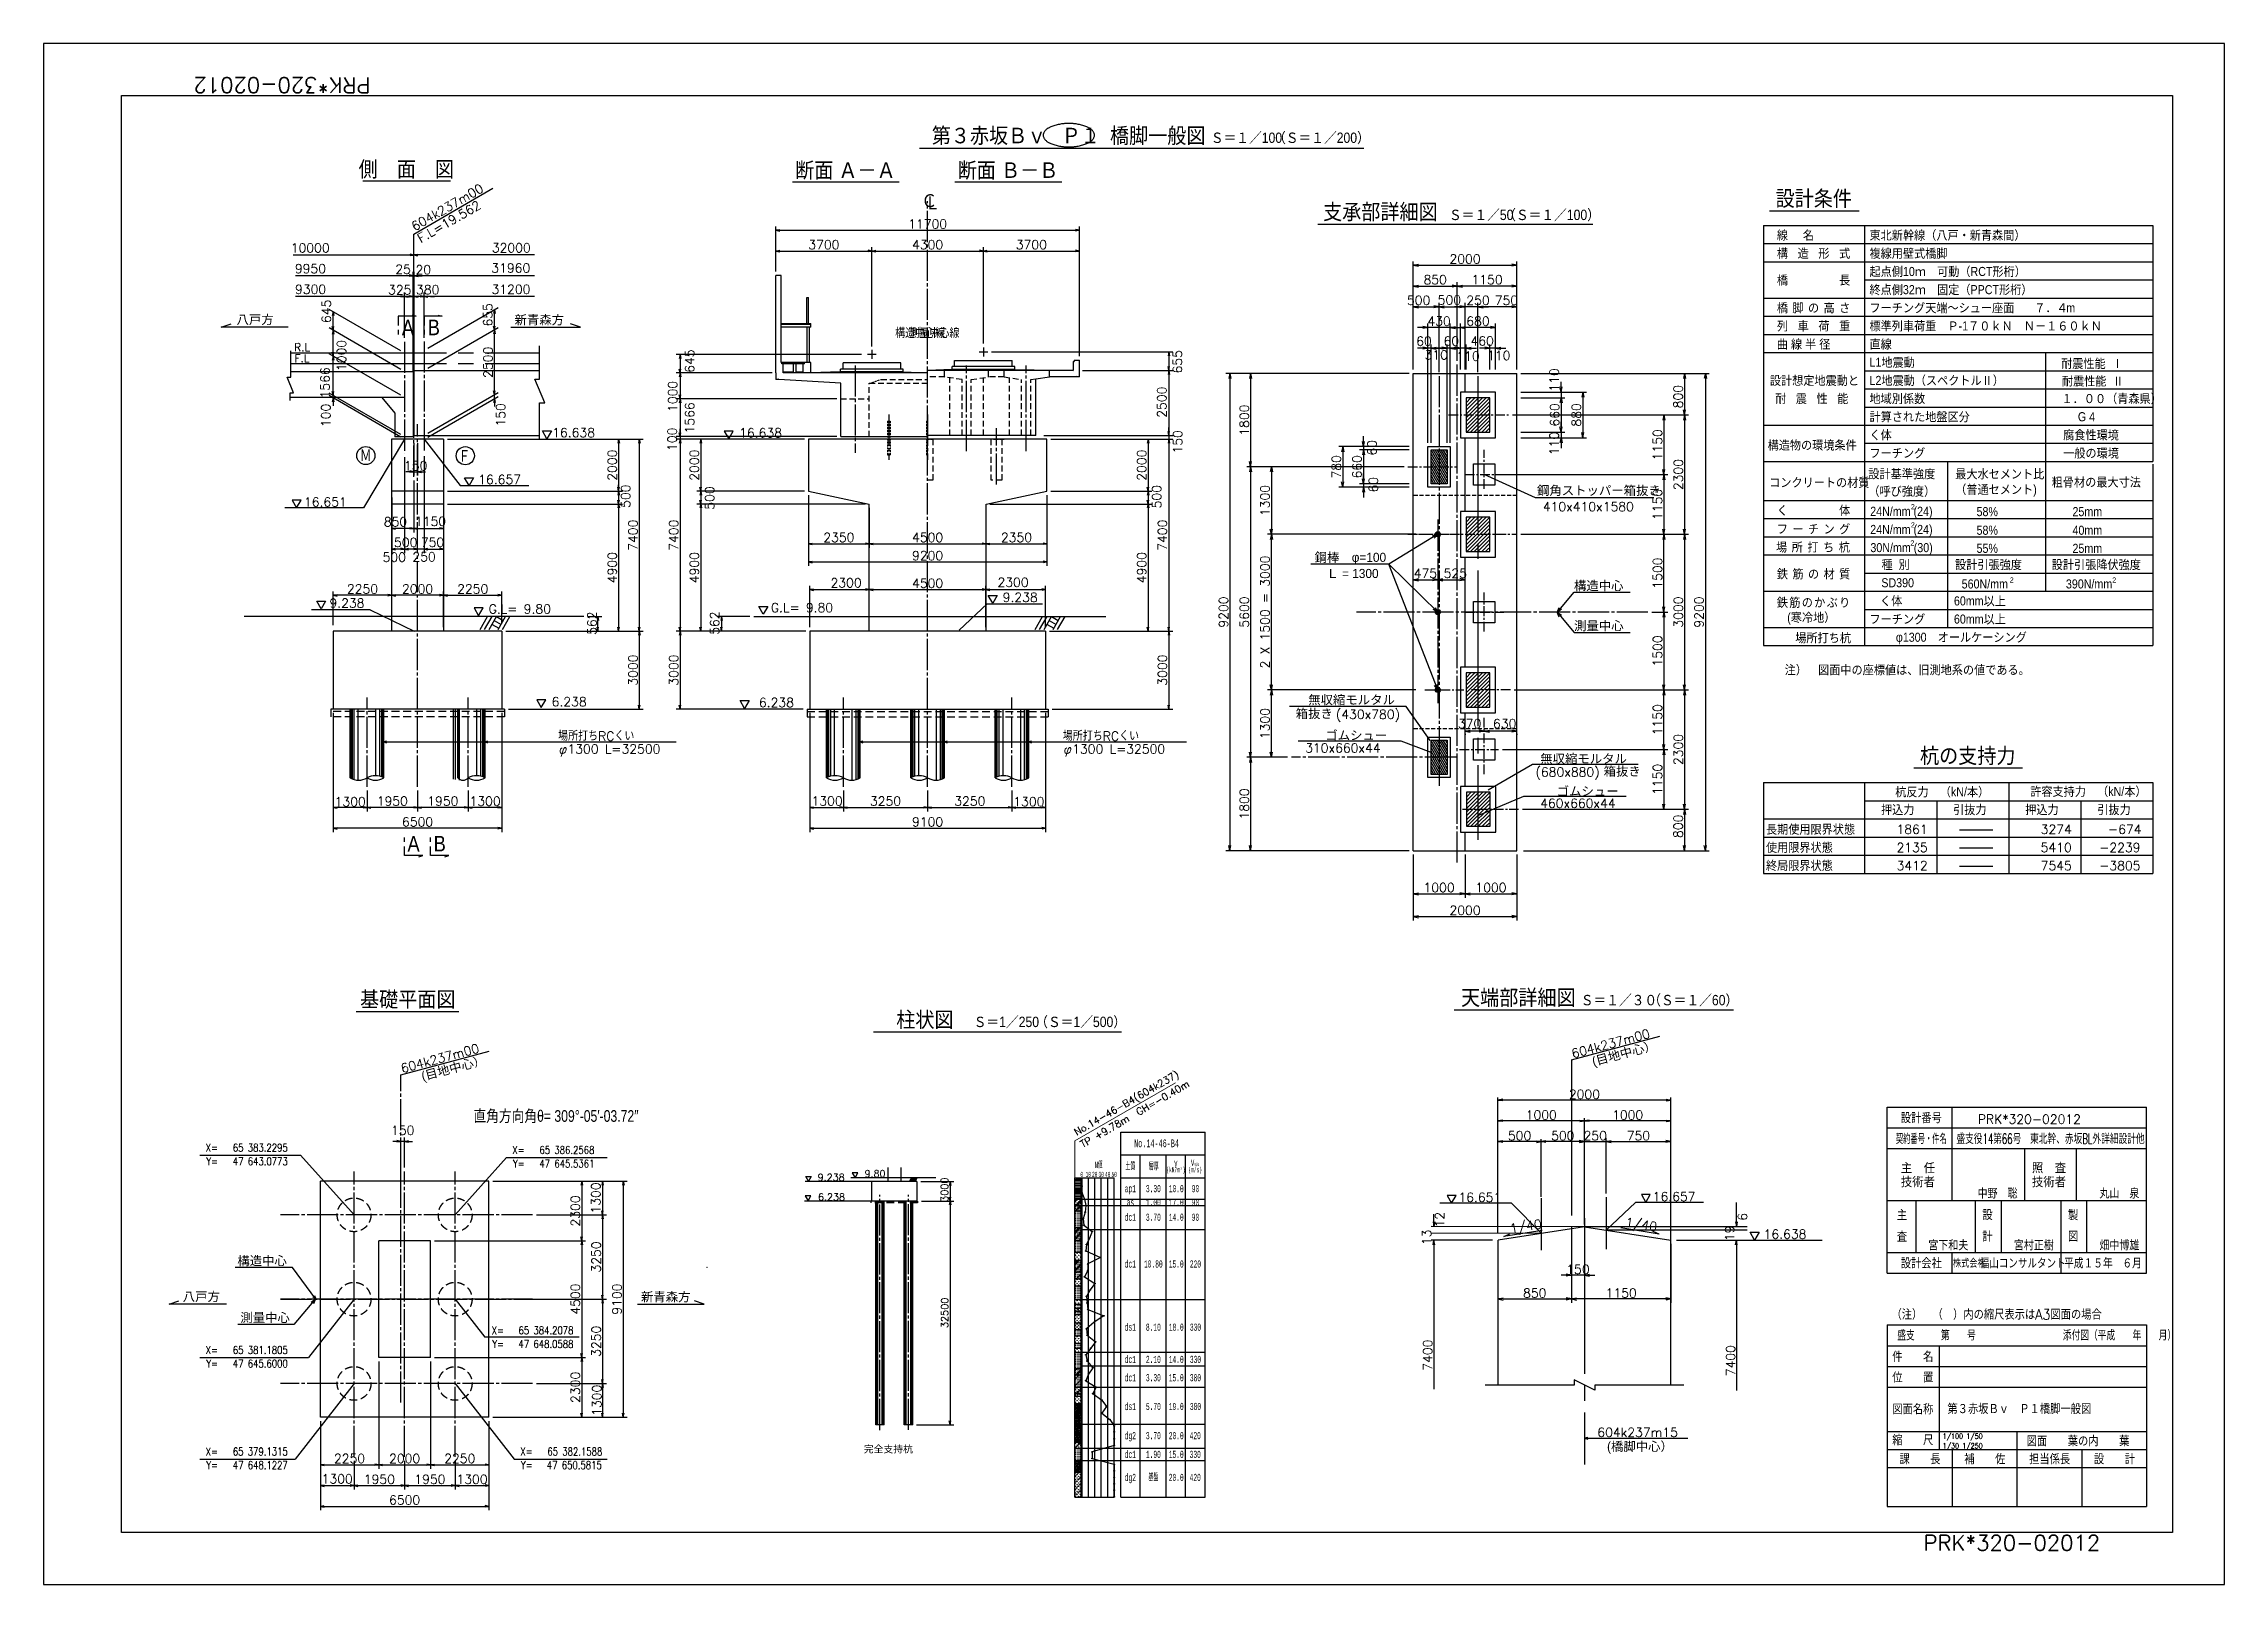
# Model space of a CAD drawing. Extents: x 284700 to 368800, y 984 to 60384.
import ezdxf
from ezdxf.enums import TextEntityAlignment as Align

# ---------------------------------------------------------------- set-up
doc = ezdxf.new("R2010")
doc.units = 0
doc.header["$LTSCALE"] = 300
doc.header["$MEASUREMENT"] = 0
for name, pattern in [('CENTER', [2, 1.25, -0.25, 0.25, -0.25]), ('HASEN1', [3, 2, -1]), ('HIDDEN', [0.375, 0.25, -0.125]), ('TEN1SEN1', [25, 20, -1.5, 2, -1.5])]:
    doc.linetypes.add(name, pattern=pattern)
doc.layers.get('0').update_dxf_attribs({"linetype": 'CONTINUOUS'})
doc.layers.get('DEFPOINTS').update_dxf_attribs({"linetype": 'CONTINUOUS'})
for name, color, linetype in [('00緑_破線', 3, 'HIDDEN'), ('LAYER001', 7, 'CONTINUOUS'), ('LAYER002', 3, 'CONTINUOUS'), ('LAYER003', 7, 'CONTINUOUS'), ('RLFL', 3, 'CONTINUOUS'), ('タイトル', 3, 'CONTINUOUS'), ('タイトル枠1', 3, 'CONTINUOUS'), ('勾配詳細図', 7, 'CONTINUOUS'), ('寸法', 1, 'CONTINUOUS'), ('座標2', 3, 'CONTINUOUS'), ('座標文字', 3, 'CONTINUOUS'), ('支承部詳細図', 3, 'CONTINUOUS'), ('文字', 3, 'CONTINUOUS'), ('枠', 2, 'CONTINUOUS'), ('柱状図', 4, 'CONTINUOUS'), ('構造上部', 4, 'CONTINUOUS'), ('構造線', 3, 'CONTINUOUS'), ('記号-1', 7, 'CONTINUOUS'), ('設計条件', 1, 'CONTINUOUS'), ('ﾀｲﾄﾙ', 7, 'CONTINUOUS')]:
    doc.layers.add(name, color=color, linetype=linetype)
doc.layers.add('高架区間', color=6, linetype='CONTINUOUS', lineweight=18)
doc.layers.add('Ｇ地層境界', color=7, linetype='CONTINUOUS', lineweight=18)
doc.styles.add('KANJI', font='romans.shx', dxfattribs={"width": 0.8, "bigfont": 'bigfont.shx'})
doc.styles.add('MS明朝', font='MS PMincho.ttf')
doc.styles.get("Standard").update_dxf_attribs({"font": 'romans.shx', "bigfont": 'extfont.shx'})
doc.styles.add('STYLE1', font='romans.shx', dxfattribs={"bigfont": 'bigfont.shx'})
doc.styles.add('YOKO', font='monotxt', dxfattribs={"bigfont": 'bigfont'})
doc.styles.add('ｽﾀｲﾙ1', font='txt.shx', dxfattribs={"bigfont": 'bigfont.shx'})
doc.dimstyles.new('DIMST1_100', dxfattribs={"dimscale": 100, "dimtxt": 3.5, "dimasz": 1.5, "dimexe": 1.5, "dimexo": 1.5, "dimgap": 0.7, "dimtad": 1, "dimdec": 0, "dimzin": 0, "dimdsep": 46, "dimtxsty": 'Standard', "dimblk": 'arrow_1', "dimcen": 1.5, "dimdle": 3, "dimclrd": 1, "dimclre": 1, "dimclrt": 3, "dimaunit": 1, "dimadec": 3, "dimazin": 0, "dimtfac": 1, "dimtdec": 0, "dimtmove": 2, "dimatfit": 3, "dimldrblk": 'OPEN30', "dimfxl": 0, "dimtvp": 0.7, "dimtolj": 1, "dimtzin": 0, "dimarcsym": 0})
doc.dimstyles.new('DIMST1_30', dxfattribs={"dimscale": 100, "dimtxt": 3.5, "dimasz": 2, "dimexe": 1.5, "dimexo": 1.5, "dimgap": 0.5, "dimtad": 1, "dimdec": 0, "dimlfac": 0.3, "dimzin": 0, "dimdsep": 46, "dimtxsty": 'Standard', "dimblk": 'arrow_1', "dimcen": 1.5, "dimdle": 3, "dimclrd": 1, "dimclre": 1, "dimclrt": 3, "dimaunit": 1, "dimadec": 3, "dimazin": 0, "dimtfac": 1, "dimtdec": 0, "dimtix": 1, "dimtmove": 2, "dimatfit": 0, "dimldrblk": 'OPEN30', "dimfxl": 0, "dimtvp": 0.7, "dimtolj": 1, "dimtzin": 0, "dimarcsym": 0})
doc.dimstyles.new('DIMST1_50-1', dxfattribs={"dimscale": 100, "dimtxt": 3.5, "dimasz": 2, "dimexe": 1.5, "dimexo": 1.5, "dimgap": 0.7, "dimtad": 1, "dimdec": 0, "dimlfac": 0.5, "dimzin": 0, "dimdsep": 46, "dimtxsty": 'Standard', "dimblk": 'arrow_1', "dimcen": 1.5, "dimdle": 3, "dimclrd": 1, "dimclre": 1, "dimclrt": 3, "dimaunit": 1, "dimadec": 3, "dimazin": 0, "dimtfac": 1, "dimtdec": 0, "dimtix": 1, "dimtmove": 2, "dimatfit": 0, "dimldrblk": 'OPEN30', "dimfxl": 0, "dimtvp": 0.7, "dimtolj": 1, "dimtzin": 0, "dimarcsym": 0})
doc.dimstyles.get("Standard").update_dxf_attribs({"dimtxt": 0.18, "dimasz": 0.18, "dimexe": 0.18, "dimexo": 0.0625, "dimgap": 0.09, "dimtad": 0, "dimtih": 1, "dimtoh": 1, "dimdec": 4, "dimzin": 0, "dimdsep": 46, "dimtxsty": 'Standard', "dimcen": 0.09, "dimadec": 0, "dimazin": 0, "dimtfac": 1, "dimtdec": 4, "dimtofl": 0, "dimtmove": 0, "dimatfit": 3, "dimfxl": 0, "dimtolj": 1, "dimtzin": 0, "dimarcsym": 0})
doc.dimstyles.new('style1', dxfattribs={"dimscale": 100, "dimtxt": 3.5, "dimasz": 1.8, "dimexe": 1, "dimexo": 0.5, "dimgap": 0.5, "dimtad": 1, "dimdec": 0, "dimzin": 0, "dimdsep": 46, "dimtxsty": 'Standard', "dimblk": 'OPEN', "dimcen": 0.09, "dimclrd": 1, "dimclre": 1, "dimclrt": 3, "dimaunit": 1, "dimadec": 0, "dimazin": 0, "dimtfac": 1, "dimtdec": 0, "dimtofl": 0, "dimtmove": 0, "dimatfit": 3, "dimldrblk": 'OPEN', "dimfxl": 0, "dimtolj": 1, "dimtzin": 0, "dimarcsym": 0})

msp = doc.modelspace()

# ---------------------------------------------------------------- texts
at = {"layer": 'RLFL', "color": 3}
for s, p in [('R.L', (294366.77514, 48528.81313)), ('F.L', (294379.58297, 48094.96212))]:
    msp.add_text(s, height=300, rotation=0.2865, dxfattribs=at).set_placement(p)
at = {"layer": 'タイトル', "color": 3}
msp.add_text('PRK*320-02012', height=600, rotation=180, dxfattribs=at).set_placement((297299.62994, 59083.63503))
msp.add_text('PRK*320-02012', height=600, dxfattribs=at).set_placement((357199.62994, 2283.63503))
at = {"layer": '勾配詳細図', "color": 2, "style": 'MS明朝', "width": 0.9}
for s, height, p in [('天端部詳細図', 600, (341570.64869, 23308.73938)), ('Ｓ＝１／３０', 400, (345451.48918, 23308.73938)), ('（Ｓ＝１／60）', 400, (348315.85943, 23308.73938))]:
    msp.add_text(s, height=height, dxfattribs=at).set_placement(p, align=Align.CENTER)
at = {"layer": '勾配詳細図', "color": 3}
for s, rotation, p in [('604k237m00', 15.0000000003, (343676.95687, 21262.93845)), ('604k237m00', 15.0000000004, (298528.638, 20694.28538)), ('1/40', 8.7974655157, (341279.82729, 14528.76689)), ('1/40', 351.0476699109, (345678.31566, 14784.91128))]:
    msp.add_text(s, height=349.965, rotation=rotation, dxfattribs=at).set_placement(p)
at = {"layer": '勾配詳細図', "color": 3, "style": 'MS明朝'}
for rotation, p in [(15.0000000005, (344470.88747, 20964.31832)), (15.0000000007, (299322.56859, 20395.66524))]:
    msp.add_text('(目地中心）', height=349.965, rotation=rotation, dxfattribs=at).set_placement(p)
at = {"layer": '勾配詳細図', "color": 3}
for s, p in [('16.651', (339261.12709, 15726.851)), ('16.657', (346752.04613, 15759.96455)), ('16.638', (351031.75725, 14309.42307)), ('604k237m15', (344619.73258, 6667.51057))]:
    msp.add_text(s, height=349.965, dxfattribs=at).set_placement(p)
at = {"layer": '勾配詳細図', "color": 3, "style": 'MS明朝'}
msp.add_text('(橋脚中心）', height=349.965, dxfattribs=at).set_placement((344992.79631, 6129.35835))
at = {"layer": '勾配詳細図', "color": 3, "char_height": 349.965, "attachment_point": 5, "rotation": 90}
for s, insert in [('12', (338541.39031, 15042.73334)), ('6', (350216.56441, 15151.21019)), ('13', (338034.55996, 14357.16477)), ('19', (349719.709, 14514.48126)), ('7400', (338072.64445, 9820.11631)), ('7400', (349755.05625, 9606.23207))]:
    msp.add_mtext(s, dxfattribs=dict(at, insert=insert))
at = {"layer": '寸法', "color": 3}
for s, p in [('604k237m00', (299010.61994, 53148.33156)), ('F.L=19.562', (299247.12994, 52691.78155))]:
    msp.add_text(s, height=350, rotation=30.0000000002, dxfattribs=at).set_placement(p)
at = {"layer": '寸法', "color": 3, "style": 'ｽﾀｲﾙ1'}
for s, p in [('構造中心線', (318500.96558, 49035.15087)), ('測量中心線', (319055.04428, 49033.24509))]:
    msp.add_text(s, height=350, dxfattribs=at).set_placement(p, align=Align.CENTER)
at = {"layer": '寸法', "color": 3}
for s, height, p in [('16.638', 350, (304312.73976, 45211.6549)), ('16.638', 350, (311524.67669, 45203.68319)), ('16.657', 350, (301460.71875, 43404.23731)), ('16.651', 350, (294740.84964, 42540.03224)), ('9.238', 350, (295723.91709, 38638.73396)), ('G.L= 9.80', 350, (301864.51698, 38413.04522)), ('G.L= 9.80', 350, (312744.67857, 38465.90861)), ('9.238', 350, (321685.51424, 38861.2769)), ('6.238', 350, (304290.24351, 34835.45723)), ('6.238', 350, (312285.13161, 34806.16211)), ('場所打ちRCくい', 350, (304541.37406, 33510.65827)), ('場所打ちRCくい', 350, (324004.88297, 33510.65827)), ('φ1300 L=32500', 350, (304571.36406, 33014.49274)), ('φ1300 L=32500', 350, (324034.87297, 33014.49274)), ('9.80', 270, (316357.11132, 16681.63245)), ('9.238', 270, (314553.51522, 16538.92044)), ('6.238', 270, (314559.56291, 15788.48545)), ('完全支持杭', 270, (316331.31197, 6037.6838))]:
    msp.add_text(s, height=height, dxfattribs=at).set_placement(p)
at = {"layer": '寸法', "color": 3, "char_height": 350, "attachment_point": 5}
for s, insert in [('10000', (294980.27396, 52509.28462)), ('32000', (302734.27887, 52511.31841)), ('9950', (294987.80602, 51711.33117)), ('25', (298563.15724, 51682.19884)), ('20', (299341.68122, 51664.65316)), ('31960', (302715.79722, 51732.04111)), ('9300', (294994.82876, 50911.33117)), ('325', (298434.37896, 50892.63993)), ('380', (299511.4345, 50898.48859)), ('31200', (302722.49107, 50911.33117)), ('250', (299371.72104, 40597.38515))]:
    msp.add_mtext(s, dxfattribs=dict(at, insert=insert))
at = {"layer": '座標2', "style": 'KANJI', "width": 0.8}
for s, p in [('X=', (291427.14219, 17577.25672)), ('65 383.2295', (294116.12511, 17577.25672)), ('X=', (303251.31156, 17491.8112)), ('65 386.2568', (305940.29448, 17491.8112)), ('Y=', (291427.14219, 17052.25672)), ('47 643.0773', (294116.12511, 17052.25672)), ('Y=', (303251.31156, 16966.8112)), ('47 645.5361', (305940.29448, 16966.8112)), ('X=', (291427.14219, 9779.01095)), ('65 381.1805', (294116.12511, 9780.79574)), ('X=', (302455.46993, 10531.96168)), ('Y=', (302455.46993, 10006.96168)), ('47 648.0588', (305132.54891, 10010.26095)), ('65 384.2078', (305132.54891, 10535.26095)), ('Y=', (291427.14219, 9254.01095)), ('47 645.6000', (294116.12511, 9255.79574)), ('X=', (291427.14219, 5863.17468)), ('65 379.1315', (294116.12511, 5864.95948)), ('X=', (303556.6556, 5864.95948)), ('65 382.1588', (306245.63852, 5864.95948)), ('Y=', (291427.14219, 5338.17468)), ('47 648.1227', (294116.12511, 5339.95948)), ('Y=', (303556.6556, 5339.95948)), ('47 650.5815', (306225.20525, 5339.95948))]:
    msp.add_text(s, height=300, dxfattribs=at).set_placement(p, align=Align.BOTTOM_RIGHT)
at = {"layer": '座標文字', "style": 'MS明朝', "width": 0.8}
msp.add_text('直角方向角θ= 309°-05′-03.72″', height=450, dxfattribs=at).set_placement((307642.39419, 18681.31237), align=Align.BOTTOM_RIGHT)
at = {"layer": '支承部詳細図', "color": 2, "style": 'MS明朝', "width": 0.9}
msp.add_text('支承部詳細図', height=600, dxfattribs=at).set_placement((334041.80988, 53600.7091))
for s, p in [('Ｓ＝１／50', (340138.60525, 53582.07274)), ('（Ｓ＝１／100）', (342851.98588, 53582.07274))]:
    msp.add_text(s, height=400, dxfattribs=at).set_placement(p, align=Align.CENTER)
at = {"layer": '支承部詳細図', "color": 3, "lineweight": 18, "style": 'MS明朝'}
for s, p in [('鋼角ストッパー箱抜き', (342291.33222, 42983.62744)), ('鋼棒\u3000φ=100', (333713.17203, 40404.30451)), ('Ｌ = 1300', (334164.91134, 39781.76305)), ('構造中心', (343716.96293, 39311.30668)), ('測量中心', (343722.8825, 37764.79372)), ('箱抜き', (332986.35073, 34380.05482)), ('無収縮モルタル', (333469.10156, 34911.56688)), ('ゴムシュー', (334128.64314, 33542.26525)), ('無収縮モルタル', (342416.98218, 32640.78384)), ('箱抜き', (344861.60848, 32155.55384)), ('ゴムシュー', (343051.88607, 31387.64811)), ('構造中心', (292171.13413, 13286.79655)), ('測量中心', (292286.04521, 11093.36018))]:
    msp.add_text(s, height=350, dxfattribs=at).set_placement(p)
at = {"layer": '支承部詳細図', "color": 3}
for s, p in [('410x410x1580', (342516.97139, 42359.84866)), ('(430x780)', (334534.74249, 34348.77891)), ('310x660x44', (333350.55645, 33057.03525)), ('(680x880)', (342232.34331, 32124.27793)), ('460x660x44', (342414.76982, 30923.67333))]:
    msp.add_text(s, height=350, dxfattribs=at).set_placement(p)
at = {"layer": '支承部詳細図', "color": 3, "insert": (340176.64739, 48920.21573), "char_height": 350, "attachment_point": 5}
msp.add_mtext('460', dxfattribs=at)
at = {"layer": '文字', "color": 3, "style": 'MS明朝'}
for s, p in [('八戸方', (292139.77703, 49570.98997)), ('新青森方', (302862.04505, 49561.41141)), ('八戸方', (290065.7444, 11905.18878)), ('新青森方', (307735.92941, 11895.61022))]:
    msp.add_text(s, height=350, dxfattribs=at).set_placement(p)
for s, width, p, p2 in [('Ｍ', 0.695313, (296898.44194, 44286.97098), (297348.44194, 44286.97098)), ('Ｆ', 1.011364, (300700.47151, 44261.63191), (301150.47151, 44261.63191))]:
    msp.add_text(s, height=450, dxfattribs=dict(at, width=width)).set_placement(p, p2, align=Align.FIT)
at = {"layer": '柱状図', "linetype": 'Continuous', "attachment_point": 2, "style": 'YOKO'}
for s, insert, char_height, width in [('\\W0.5;No.14-46-B4', (327618.62448, 18137.84965), 300, 1138.8707242), ('\\A1;\\W0.50;\\T1.00;\\Q0.00;0', (324734.71673, 16887.94558), 200, 150.075), ('\\A1;\\W0.50;\\T1.00;\\Q0.00;10', (324984.84173, 16887.94558), 200, 150.075), ('\\A1;\\W0.50;\\T1.00;\\Q0.00;20', (325234.96673, 16887.94558), 200, 150.075), ('\\W0.5;N値', (325382.80581, 17281.40588), 250.125, 434.702447), ('\\A1;\\W0.50;\\T1.00;\\Q0.00;30', (325485.09173, 16887.94558), 200, 150.075), ('\\A1;\\W0.50;\\T1.00;\\Q0.00;40', (325735.21673, 16887.94558), 200, 150.075), ('\\A1;\\W0.50;\\T1.00;\\Q0.00;50', (325985.34173, 16887.94558), 200, 150.075), ('\\W0.5;土質', (326608.89474, 17229.67875), 275, 458.527573), ('\\W0.5;層厚', (327511.95036, 17229.67875), 275, 458.527573), ('\\W0.5;(kN/m )', (328363.93008, 17068.90912), 200, 606.420434), ('\\W0.5;γ', (328363.93008, 17363.13657), 250.125, 458.527573), ('\\W0.5;3', (328572.64638, 17068.90912), 100, 458.527573), ('\\W0.5;(m/s)', (329108.61657, 17068.90912), 200, 458.527573), ('\\W0.5;V{\\H0.5x;s0d}', (329108.61657, 17363.13657), 250.125, 458.527573), ('\\W0.5;ap1', (326608.89474, 16377.70871), 275, 458.527573), ('\\W0.5;3.30', (327496.71721, 16377.70871), 275, 458.527573), ('\\W0.5;10.0', (328378.77389, 16377.70871), 275, 458.527573), ('\\W0.5;90', (329120.49853, 16377.70871), 275, 458.527573), ('\\W0.5;dc1', (326608.89474, 15274.70577), 275, 458.527573), ('\\W0.5;as', (326608.89474, 15848.6555), 275, 458.527573), ('\\W0.5;3.70', (327496.71721, 15274.70577), 275, 458.527573), ('\\W0.5;1.00', (327496.71721, 15848.6555), 275, 458.527573), ('\\W0.5;17.0', (328378.77389, 15848.6555), 275, 458.527573), ('\\W0.5;14.0', (328378.77389, 15274.70577), 275, 458.527573), ('\\W0.5;90', (329120.49853, 15848.6555), 275, 458.527573), ('\\W0.5;90', (329120.49853, 15274.70577), 275, 458.527573), ('\\W0.5;dc1', (326608.89474, 13473.06515), 275, 458.527573), ('\\W0.5;10.80', (327496.71721, 13473.06515), 275, 458.527573), ('\\W0.5;15.0', (328378.77389, 13473.06515), 275, 458.527573), ('\\W0.5;220', (329120.49853, 13473.06515), 275, 458.527573), ('\\W0.5;ds1', (326608.89474, 11036.62263), 275, 458.527573), ('\\W0.5;8.10', (327496.71721, 11036.62263), 275, 458.527573), ('\\W0.5;18.0', (328378.77389, 11036.62263), 275, 458.527573), ('\\W0.5;330', (329120.49853, 11036.62263), 275, 458.527573), ('\\W0.5;dc1', (326608.89474, 9793.80706), 275, 458.527573), ('\\W0.5;2.10', (327496.71721, 9793.80706), 275, 458.527573), ('\\W0.5;14.0', (328378.77389, 9793.80706), 275, 458.527573), ('\\W0.5;330', (329120.49853, 9793.80706), 275, 458.527573), ('\\W0.5;dc1', (326608.89474, 9088.42541), 275, 458.527573), ('\\W0.5;3.30', (327496.71721, 9088.42541), 275, 458.527573), ('\\W0.5;15.0', (328378.77389, 9088.42541), 275, 458.527573), ('\\W0.5;380', (329120.49853, 9088.42541), 275, 458.527573), ('\\W0.5;ds1', (326608.89474, 7978.972), 275, 458.527573), ('\\W0.5;5.70', (327496.71721, 7978.972), 275, 458.527573), ('\\W0.5;19.0', (328378.77389, 7978.972), 275, 458.527573), ('\\W0.5;380', (329120.49853, 7978.972), 275, 458.527573), ('\\W0.5;dg2', (326608.89474, 6854.71542), 275, 458.527573), ('\\W0.5;3.70', (327496.71721, 6854.71542), 275, 458.527573), ('\\W0.5;20.0', (328378.77389, 6854.71542), 275, 458.527573), ('\\W0.5;420', (329111.01505, 6854.71542), 275, 458.527573), ('\\W0.5;dc1', (326608.89474, 6132.53883), 275, 458.527573), ('\\W0.5;1.90', (327496.71721, 6132.53883), 275, 458.527573), ('\\W0.5;15.0', (328378.77389, 6132.53883), 275, 458.527573), ('\\W0.5;330', (329111.01505, 6132.53883), 275, 458.527573), ('\\W0.5;dg2', (326608.89474, 5243.59922), 275, 458.527573), ('\\W0.5;基盤', (327496.71721, 5243.59922), 275, 458.527573), ('\\W0.5;20.0', (328378.77389, 5243.59922), 275, 458.527573), ('\\W0.5;420', (329111.01505, 5243.59922), 275, 458.527573)]:
    msp.add_mtext(s, dxfattribs=dict(at, insert=insert, char_height=char_height, width=width))
at = {"layer": '構造上部', "color": 3, "linetype": 'Continuous', "char_height": 350, "attachment_point": 5}
for s, insert in [('2135', (356755.84549, 29392.88419)), ('1861', (356755.84549, 30092.88419)), ('3274', (362315.84549, 30092.88419)), ('5410', (362315.84549, 29392.88419)), ('-2239', (364768.42916, 29392.88419)), ('-674', (364958.35982, 30092.88419)), ('3412', (356755.84549, 28692.88419)), ('7545', (362315.84549, 28692.88419)), ('-3805', (364768.42916, 28692.88419))]:
    msp.add_mtext(s, dxfattribs=dict(at, insert=insert))
at = {"layer": '記号-1', "color": 2, "style": 'MS明朝', "width": 0.9}
for s, height, p in [('第３赤坂Ｂｖ   Ｐ１  橋脚一般図', 600, (324228.6625, 56540.00135)), ('Ｓ＝１／100', 400, (331086.68113, 56555.33201)), ('（Ｓ＝１／200）', 400, (333977.66611, 56555.33201)), ('側\u3000面\u3000図', 600, (298688.96427, 55246.33258)), ('断面 Ａ－Ａ', 600, (315620.20229, 55206.05503)), ('断面 Ｂ－Ｂ', 600, (321889.25229, 55206.05503)), ('基礎平面図', 600, (298742.57486, 23241.73639)), ('柱状図', 600, (318685.73849, 22456.45083)), ('Ｓ＝1／250', 400, (321827.63791, 22469.15848)), ('（Ｓ＝1／500）', 400, (324692.00817, 22469.15848))]:
    msp.add_text(s, height=height, dxfattribs=at).set_placement(p, align=Align.CENTER)
for s, height, p in [('設計条件', 600, (351491.20222, 54114.78584)), ('Ｃ', 500, (318544.74907, 54079.01369)), ('Ｌ', 500, (318667.3574, 53990.43869)), ('A', 600, (298510.49627, 49135.45005)), ('B', 600, (299512.35421, 49142.60005)), ('杭の支持力', 600, (357061.23257, 32635.08104)), ('A', 600, (298730.5153, 29234.46617)), ('B', 600, (299740.43326, 29241.61617))]:
    msp.add_text(s, height=height, dxfattribs=at).set_placement(p)
at = {"layer": '設計条件', "color": 1, "style": 'MS明朝', "width": 0.9}
for s, p in [('線     名', (351541.19684, 52824.18503)), ('東北新幹線（八戸・新青森間）', (355113.80707, 52824.18503)), ('構', (351541.19684, 52124.18503)), ('造', (352341.19684, 52124.18503)), ('形', (353141.19684, 52124.18503)), ('式', (353941.19684, 52124.18503)), ('複線用壁式橋脚', (355113.80707, 52124.18503)), ('橋', (351541.19684, 51094.64503)), ('長', (353941.19684, 51094.64503)), ('起点側10ｍ\u3000可動（RCT形桁）', (355113.80707, 51424.18503)), ('終点側32ｍ\u3000固定（PPCT形桁）', (355113.80707, 50724.18503)), ('列', (351541.19684, 49324.18503)), ('橋', (351541.19684, 50024.18503)), ('脚', (352141.19684, 50024.18503)), ('車', (352341.19684, 49324.18503)), ('の', (352741.19684, 50024.18503)), ('荷', (353141.19684, 49324.18503)), ('高', (353341.19684, 50024.18503)), ('重', (353941.19684, 49324.18503)), ('さ', (353941.19684, 50024.18503)), ('標準列車荷重\u3000Ｐ-1７０ｋＮ\u3000Ｎ－１６０ｋＮ', (355113.80707, 49324.18503)), ('フーチング天端～シュー座面', (355113.80707, 50024.18503)), ('７．４', (361470.78658, 50024.18503)), ('m', (362701.33243, 50024.18503)), ('曲 線 半 径', (351541.19684, 48624.18503)), ('直線', (355113.80707, 48624.18503)), ('L1地震動', (355113.80707, 47924.18503)), ('耐震性能', (362501.77214, 47876.82394)), ('Ⅰ', (364458.65826, 47876.82394)), ('設計想定地震動と', (351271.1338, 47224.18503)), ('L2地震動（スペクトルⅡ）', (355113.80707, 47224.18503)), ('耐震性能', (362533.02247, 47200.42934)), ('Ⅱ', (364489.90859, 47200.42934)), ('耐', (351471.1338, 46524.18503)), ('震', (352271.1338, 46524.18503)), ('性', (353071.1338, 46524.18503)), ('能', (353871.1338, 46524.18503)), ('地域別係数', (355113.80707, 46524.18503)), ('１．００（青森県）', (362519.18807, 46524.18503)), ('計算された地盤区分', (355113.80707, 45824.18503)), ('く体', (355113.80707, 45124.18503)), ('腐食性環境', (362582.52497, 45124.18503)), ('G 4', (363149.3793, 45824.28503)), ('構造物の環境条件', (351184.49793, 44731.11503)), ('フーチング', (355113.80707, 44424.18503)), ('一般の環境', (362582.52497, 44424.18503)), ('設計基準強度', (355070.14728, 43624.18503)), ('最大水セメント比', (358419.78561, 43618.27503)), ('コンクリートの材質', (351244.89206, 43292.08503)), ('（呼び強度）', (355070.14728, 42953.26503)), ('（普通セメント)', (358419.78561, 43022.75503)), ('粗骨材の最大寸法', (362141.89909, 43306.74503)), ('く', (351541.19684, 42215.83503)), ('体', (353941.19684, 42215.83503)), ('58%', (359242.06856, 42165.83503)), ('25mm', (362941.89909, 42165.83503)), ('フ', (351541.19684, 41498.33503)), ('ー', (352141.19684, 41498.33503)), ('チ', (352741.19684, 41498.33503)), ('ン', (353341.19684, 41498.33503)), ('グ', (353941.19684, 41498.33503)), ('58%', (359242.06856, 41448.33503)), ('40mm', (362941.89909, 41448.33503)), ('場', (351508.70684, 40800.76503)), ('所', (352113.37684, 40800.76503)), ('打', (352718.04684, 40800.76503)), ('ち', (353322.71684, 40800.76503)), ('杭', (353927.37684, 40800.76503)), ('種  別', (355575.93167, 40124.18503)), ('設計引張強度', (358413.57455, 40124.18503)), ('55%', (359242.06856, 40750.76503)), ('設計引張降伏強度', (362141.89909, 40124.18503)), ('25mm', (362941.89909, 40750.76503)), ('鉄', (351541.19684, 39764.37503)), ('筋', (352141.19684, 39764.37503)), ('の', (352741.19684, 39764.37503)), ('材', (353341.19684, 39764.37503)), ('質', (353941.19684, 39764.37503)), ('SD390', (355569.86915, 39424.18503)), ('鉄', (351541.19684, 38665.56503)), ('筋', (352021.19684, 38665.56503)), ('の', (352501.19684, 38665.56503)), ('か', (352981.19684, 38665.56503)), ('ぶ', (353461.19684, 38665.56503)), ('り', (353941.19684, 38665.56503)), ('く体', (355519.31291, 38724.18503)), ('60mm以上', (358369.78561, 38724.18503)), ('(寒冷地）', (351941.19684, 38087.35503)), ('フーチング', (355113.80707, 38024.18503)), ('60mm以上', (358369.78561, 38024.18503)), ('場所打ち杭', (352250.81043, 37300.76503)), ('φ1300\u3000オールケーシング', (356131.24043, 37324.18503)), ('注）\u3000図面中の座標値は、旧測地系の値である。', (351842.53043, 36066.56503)), ('杭反力\u3000（kN/本）', (356104.51659, 31363.41111)), ('許容支持力\u3000（kN/本）', (361312.34127, 31381.00091)), ('長期使用限界状態', (351121.23675, 29921.06024)), ('押込力', (355558.64471, 30677.41494)), ('引抜力', (358338.64471, 30677.41494)), ('押込力', (361118.64471, 30677.41494)), ('引抜力', (363898.64471, 30677.41494)), ('使用限界状態', (351121.23675, 29221.06024)), ('終局限界状態', (351121.23675, 28521.06024))]:
    msp.add_text(s, height=350, dxfattribs=at).set_placement(p)
for s, p in [('24N/mm (24)', (356343.84255, 42178.64503)), ('24N/mm (24)', (356343.84255, 41478.64503)), ('30N/mm (30)', (356350.94878, 40778.64503)), ('560N/mm', (359561.64261, 39378.64503)), ('390N/mm', (363581.36702, 39378.64503))]:
    msp.add_text(s, height=350, dxfattribs=at).set_placement(p, align=Align.CENTER)
at = {"layer": '設計条件', "color": 1, "style": 'MS明朝'}
for p in [(356787.81238, 42432.47507), (356767.01166, 41032.47507), (356787.81238, 41732.47507), (360598.22316, 39603.93503), (364550.8961, 39603.93503)]:
    msp.add_text('2', height=200, dxfattribs=at).set_placement(p, align=Align.CENTER)
at = {"layer": '高架区間', "color": 4, "style": 'KANJI'}
for s, p in [('No.14-46-B4(604k237) ', (324539.10574, 18273.55465)), ('TP +9.78m  GH=-0.40m', (324777.99992, 17804.50413))]:
    msp.add_text(s, height=275, rotation=30.0000000189, dxfattribs=at).set_placement(p)
at = {"layer": 'ﾀｲﾄﾙ', "color": 3, "ltscale": 100, "style": 'STYLE1'}
for s, height, width, p in [('設計番号', 400, 0.9, (357112.74225, 18983.71503)), ('契約番号・件名', 400, 0.5, (357112.74225, 18183.71503)), ('盛支役14第66号\u3000東北幹、赤坂BL外詳細設計他', 400, 0.6, (362096.12076, 18183.71503)), ('主', 400, 0.9, (356365.35181, 15240.019)), ('設', 400, 0.9, (359665.35181, 15240.019)), ('製', 400, 0.9, (362965.35181, 15240.019)), ('査', 400, 0.9, (356365.35181, 14410.37543)), ('計', 400, 0.9, (359665.35181, 14410.37543)), ('図', 400, 0.9, (362965.35181, 14410.37543)), ('設計会社', 400, 0.9, (357112.74225, 13383.71503)), ('株式会社', 300, 0.75, (358961.22105, 13383.71503)), ('福山コンサルタント', 350, 0.75, (361020.39211, 13383.71503)), ('平成１５年\u3000６月', 400, 0.75, (364116.37093, 13383.71503))]:
    msp.add_text(s, height=height, dxfattribs=dict(at, width=width)).set_placement(p, align=Align.MIDDLE)
for s, height, p in [('PRK*320-02012', 350, (361278.5479, 18919.57624)), ('主\u3000任', 400, (356981.75359, 17053.70818)), ('照\u3000査', 400, (362036.02261, 17053.70818)), ('技術者', 400, (356981.75359, 16513.72156)), ('中野\u3000聡', 350, (360051.92744, 16075.39724)), ('技術者', 400, (362036.02261, 16513.72156)), ('丸山\u3000泉', 350, (364751.92744, 16075.39724)), ('宮下和夫', 350, (358151.92744, 14075.39724)), ('宮村正樹', 350, (361451.92744, 14075.39724)), ('畑中博雄', 350, (364751.92744, 14075.39724))]:
    msp.add_text(s, height=height, dxfattribs=at).set_placement(p, align=Align.MIDDLE)
for s, height, width, p in [('（注）\u3000（\u3000）内の縮尺表示はA3図面の場合', 400, 0.9, (355960.43154, 11188.95636)), ('盛支\u3000\u3000\u3000第\u3000\u3000号\u3000\u3000\u3000\u3000\u3000\u3000\u3000\u3000\u3000\u3000添付図（平成\u3000\u3000年\u3000\u3000月）', 400, 0.6, (356186.08356, 10386.39294)), ('件\u3000\u3000名', 400, 0.9, (355991.7518, 9560.16089)), ('位\u3000\u3000置', 400, 0.9, (355991.7518, 8760.16089)), ('図面名称', 400, 0.9, (355991.7518, 7534.0744)), ('第３赤坂Ｂｖ\u3000Ｐ１橋脚一般図', 400, 0.9, (358119.57873, 7547.23779)), ('縮\u3000\u3000尺', 400, 0.9, (355991.7518, 6346.96627)), ('1/100 1/50 ', 200, 0.9, (357937.14897, 6594.08886)), ('図面\u3000\u3000葉の内\u3000\u3000葉', 400, 0.9, (361175.83767, 6307.24558)), ('課\u3000\u3000長', 400, 0.9, (356268.7706, 5613.47287)), ('1/30 1/250 ', 200, 0.9, (357937.14897, 6226.25277)), ('補\u3000\u3000佐', 400, 0.9, (358768.7706, 5613.47287)), ('担当係長', 400, 0.9, (361268.7706, 5613.47287)), ('設\u3000\u3000計', 400, 0.9, (363768.7706, 5613.47287))]:
    msp.add_text(s, height=height, dxfattribs=dict(at, width=width)).set_placement(p)

# ---------------------------------------------------------------- blocks, each defined once
blk = doc.blocks.new('arrow_1')
at = {"color": 0}
for p, q in [((0, 0), (-1, 0.2)), ((0, 0), (-1, -0.2)), ((-1, 0), (0, 0))]:
    blk.add_line(p, q, dxfattribs=at)
blk = doc.blocks.new('*D3')
at = {"layer": 'DEFPOINTS', "color": 0}
for p in [(321042, 39336), (316542, 37731), (321042, 37731)]:
    blk.add_point(p, dxfattribs=at)
at = {"layer": '寸法', "color": 1, "lineweight": -2}
for p, q in [((316542, 37881), (316542, 39486)), ((316692, 39336), (320892, 39336)), ((321042, 37881), (321042, 39486))]:
    blk.add_line(p, q, dxfattribs=at)
at = {"layer": '寸法', "color": 1, "lineweight": -2, "xscale": 150, "yscale": 150, "zscale": 150, "rotation": 180}
blk.add_blockref('arrow_1', (316542, 39336), dxfattribs=at)
at = {"layer": '寸法', "color": 1, "lineweight": -2, "xscale": 150, "yscale": 150, "zscale": 150}
blk.add_blockref('arrow_1', (321042, 39336), dxfattribs=at)
at = {"layer": '寸法', "color": 3, "insert": (318792, 39581), "char_height": 350, "attachment_point": 5}
blk.add_mtext('\\A1;4500', dxfattribs=at)
blk = doc.blocks.new('_Open30')
at = {"layer": '記号-1', "color": 0, "linetype": 'Continuous', "lineweight": -2}
for p, q in [((-1, 0.27), (0, 0)), ((0, 0), (-1, -0.27)), ((0, 0), (-1, 0))]:
    blk.add_line(p, q, dxfattribs=at)
blk = doc.blocks.new('*D4')
at = {"layer": 'DEFPOINTS', "color": 0}
for p in [(316542, 39336), (314242, 37731), (316542, 37731)]:
    blk.add_point(p, dxfattribs=at)
at = {"layer": '寸法', "color": 1, "lineweight": -2}
for p, q in [((314242, 37881), (314242, 39486)), ((314392, 39336), (316392, 39336)), ((316542, 37881), (316542, 39486))]:
    blk.add_line(p, q, dxfattribs=at)
at = {"layer": '寸法', "color": 1, "lineweight": -2, "xscale": 150, "yscale": 150, "zscale": 150, "rotation": 180}
blk.add_blockref('arrow_1', (314242, 39336), dxfattribs=at)
at = {"layer": '寸法', "color": 1, "lineweight": -2, "xscale": 150, "yscale": 150, "zscale": 150}
blk.add_blockref('arrow_1', (316542, 39336), dxfattribs=at)
at = {"layer": '寸法', "color": 3, "insert": (315646, 39597), "char_height": 350, "attachment_point": 5}
blk.add_mtext('\\A1;2300', dxfattribs=at)
blk = doc.blocks.new('*D5')
at = {"layer": 'DEFPOINTS', "color": 0}
for p in [(316542, 42631), (310042, 37731), (314242, 37731)]:
    blk.add_point(p, dxfattribs=at)
at = {"layer": '寸法', "color": 1, "lineweight": -2}
for p, q in [((316392, 42631), (309892, 42631)), ((310042, 42481), (310042, 37881)), ((314092, 37731), (309892, 37731))]:
    blk.add_line(p, q, dxfattribs=at)
at = {"layer": '寸法', "color": 1, "lineweight": -2, "xscale": 150, "yscale": 150, "zscale": 150}
for p, rotation in [((310042, 42631), 90), ((310042, 37731), 270)]:
    blk.add_blockref('arrow_1', p, dxfattribs=dict(at, rotation=rotation))
at = {"layer": '寸法', "color": 3, "insert": (309797, 40181), "char_height": 350, "attachment_point": 5, "rotation": 90}
blk.add_mtext('\\A1;4900', dxfattribs=at)
blk = doc.blocks.new('*D6')
at = {"layer": 'DEFPOINTS', "color": 0}
for p in [(314192, 45131), (309242, 37731), (314242, 37731)]:
    blk.add_point(p, dxfattribs=at)
at = {"layer": '寸法', "color": 1, "lineweight": -2}
for p, q in [((314042, 45131), (309092, 45131)), ((309242, 44981), (309242, 37881)), ((314092, 37731), (309092, 37731))]:
    blk.add_line(p, q, dxfattribs=at)
at = {"layer": '寸法', "color": 1, "lineweight": -2, "xscale": 150, "yscale": 150, "zscale": 150}
for p, rotation in [((309242, 45131), 90), ((309242, 37731), 270)]:
    blk.add_blockref('arrow_1', p, dxfattribs=dict(at, rotation=rotation))
at = {"layer": '寸法', "color": 3, "insert": (308997, 41431), "char_height": 350, "attachment_point": 5, "rotation": 90}
blk.add_mtext('\\A1;7400', dxfattribs=at)
blk = doc.blocks.new('*D7')
at = {"layer": 'DEFPOINTS', "color": 0}
for p in [(323342, 39336), (321042, 37731), (323342, 37731)]:
    blk.add_point(p, dxfattribs=at)
at = {"layer": '寸法', "color": 1, "lineweight": -2}
for p, q in [((321042, 37881), (321042, 39486)), ((321192, 39336), (323192, 39336)), ((323342, 37881), (323342, 39486))]:
    blk.add_line(p, q, dxfattribs=at)
at = {"layer": '寸法', "color": 1, "lineweight": -2, "xscale": 150, "yscale": 150, "zscale": 150, "rotation": 180}
blk.add_blockref('arrow_1', (321042, 39336), dxfattribs=at)
at = {"layer": '寸法', "color": 1, "lineweight": -2, "xscale": 150, "yscale": 150, "zscale": 150}
blk.add_blockref('arrow_1', (323342, 39336), dxfattribs=at)
at = {"layer": '寸法', "color": 3, "insert": (322085, 39616), "char_height": 350, "attachment_point": 5}
blk.add_mtext('\\A1;2300', dxfattribs=at)
blk = doc.blocks.new('*D8')
at = {"layer": 'DEFPOINTS', "color": 0}
for p in [(321042, 42631), (323342, 37731), (327292, 37731)]:
    blk.add_point(p, dxfattribs=at)
at = {"layer": '寸法', "color": 1, "lineweight": -2}
for p, q in [((321192, 42631), (327442, 42631)), ((327292, 42481), (327292, 37881)), ((323492, 37731), (327442, 37731))]:
    blk.add_line(p, q, dxfattribs=at)
at = {"layer": '寸法', "color": 1, "lineweight": -2, "xscale": 150, "yscale": 150, "zscale": 150}
for p, rotation in [((327292, 42631), 90), ((327292, 37731), 270)]:
    blk.add_blockref('arrow_1', p, dxfattribs=dict(at, rotation=rotation))
at = {"layer": '寸法', "color": 3, "insert": (327047, 40181), "char_height": 350, "attachment_point": 5, "rotation": 90}
blk.add_mtext('\\A1;4900', dxfattribs=at)
blk = doc.blocks.new('*D9')
at = {"layer": 'DEFPOINTS', "color": 0}
for p in [(323392, 45131), (323342, 37731), (328092, 37731)]:
    blk.add_point(p, dxfattribs=at)
at = {"layer": '寸法', "color": 1, "lineweight": -2}
for p, q in [((323542, 45131), (328242, 45131)), ((328092, 44981), (328092, 37881)), ((323492, 37731), (328242, 37731))]:
    blk.add_line(p, q, dxfattribs=at)
at = {"layer": '寸法', "color": 1, "lineweight": -2, "xscale": 150, "yscale": 150, "zscale": 150}
for p, rotation in [((328092, 45131), 90), ((328092, 37731), 270)]:
    blk.add_blockref('arrow_1', p, dxfattribs=dict(at, rotation=rotation))
at = {"layer": '寸法', "color": 3, "insert": (327847, 41431), "char_height": 350, "attachment_point": 5, "rotation": 90}
blk.add_mtext('\\A1;7400', dxfattribs=at)
blk = doc.blocks.new('*D10')
at = {"layer": 'DEFPOINTS', "color": 0, "linetype": 'Continuous'}
for p in [(312085, 38295), (310842, 37731), (314242, 37731)]:
    blk.add_point(p, dxfattribs=at)
at = {"layer": '構造上部', "color": 1, "linetype": 'Continuous', "lineweight": -2}
for p, q in [((311935, 38295), (310692, 38295)), ((310842, 38145), (310842, 37881)), ((314092, 37731), (310692, 37731))]:
    blk.add_line(p, q, dxfattribs=at)
at = {"layer": '構造上部', "color": 1, "linetype": 'Continuous', "lineweight": -2, "xscale": 150, "yscale": 150, "zscale": 150}
for p, rotation in [((310842, 38295), 90), ((310842, 37731), 270)]:
    blk.add_blockref('arrow_1', p, dxfattribs=dict(at, rotation=rotation))
at = {"layer": '構造上部', "color": 3, "linetype": 'Continuous', "insert": (310577, 38042), "char_height": 350, "attachment_point": 5, "rotation": 90}
blk.add_mtext('\\A1;562', dxfattribs=at)
blk = doc.blocks.new('*D11')
at = {"layer": 'DEFPOINTS', "color": 0}
for p in [(314242, 37731), (309242, 34731), (314142, 34731)]:
    blk.add_point(p, dxfattribs=at)
at = {"layer": '寸法', "color": 1, "lineweight": -2}
for p, q in [((314092, 37731), (309092, 37731)), ((309242, 37581), (309242, 34881)), ((313992, 34731), (309092, 34731))]:
    blk.add_line(p, q, dxfattribs=at)
at = {"layer": '寸法', "color": 1, "lineweight": -2, "xscale": 150, "yscale": 150, "zscale": 150}
for p, rotation in [((309242, 37731), 90), ((309242, 34731), 270)]:
    blk.add_blockref('arrow_1', p, dxfattribs=dict(at, rotation=rotation))
at = {"layer": '寸法', "color": 3, "insert": (308997, 36231), "char_height": 350, "attachment_point": 5, "rotation": 90}
blk.add_mtext('\\A1;3000', dxfattribs=at)
blk = doc.blocks.new('*D12')
at = {"layer": 'DEFPOINTS', "color": 0}
for p in [(323342, 37731), (323442, 34731), (328092, 34731)]:
    blk.add_point(p, dxfattribs=at)
at = {"layer": '寸法', "color": 1, "lineweight": -2}
for p, q in [((323492, 37731), (328242, 37731)), ((328092, 37581), (328092, 34881)), ((323592, 34731), (328242, 34731))]:
    blk.add_line(p, q, dxfattribs=at)
at = {"layer": '寸法', "color": 1, "lineweight": -2, "xscale": 150, "yscale": 150, "zscale": 150}
for p, rotation in [((328092, 37731), 90), ((328092, 34731), 270)]:
    blk.add_blockref('arrow_1', p, dxfattribs=dict(at, rotation=rotation))
at = {"layer": '寸法', "color": 3, "insert": (327847, 36231), "char_height": 350, "attachment_point": 5, "rotation": 90}
blk.add_mtext('\\A1;3000', dxfattribs=at)
blk = doc.blocks.new('*D13')
at = {"layer": 'DEFPOINTS', "color": 0}
for p in [(314192, 43131), (323392, 43131), (323392, 40400)]:
    blk.add_point(p, dxfattribs=at)
at = {"layer": '寸法', "color": 1, "lineweight": -2}
for p, q in [((314192, 42981), (314192, 40250)), ((323392, 42981), (323392, 40250)), ((314342, 40400), (323242, 40400))]:
    blk.add_line(p, q, dxfattribs=at)
at = {"layer": '寸法', "color": 1, "lineweight": -2, "xscale": 150, "yscale": 150, "zscale": 150, "rotation": 180}
blk.add_blockref('arrow_1', (314192, 40400), dxfattribs=at)
at = {"layer": '寸法', "color": 1, "lineweight": -2, "xscale": 150, "yscale": 150, "zscale": 150}
blk.add_blockref('arrow_1', (323392, 40400), dxfattribs=at)
at = {"layer": '寸法', "color": 3, "insert": (318792, 40645), "char_height": 350, "attachment_point": 5}
blk.add_mtext('\\A1;9200', dxfattribs=at)
blk = doc.blocks.new('*D14')
at = {"layer": 'DEFPOINTS', "color": 0}
for p in [(324617, 47781), (323117, 45282), (328092, 45282)]:
    blk.add_point(p, dxfattribs=at)
at = {"layer": '寸法', "color": 1, "lineweight": -2}
for p, q in [((324767, 47781), (328242, 47781)), ((328092, 47631), (328092, 45432)), ((323267, 45282), (328242, 45282))]:
    blk.add_line(p, q, dxfattribs=at)
at = {"layer": '寸法', "color": 1, "lineweight": -2, "xscale": 150, "yscale": 150, "zscale": 150}
for p, rotation in [((328092, 47781), 90), ((328092, 45282), 270)]:
    blk.add_blockref('arrow_1', p, dxfattribs=dict(at, rotation=rotation))
at = {"layer": '寸法', "color": 3, "insert": (327823, 46561), "char_height": 350, "attachment_point": 5, "rotation": 90}
blk.add_mtext('\\A1;2500', dxfattribs=at)
blk = doc.blocks.new('*D15')
at = {"layer": 'DEFPOINTS', "color": 0}
for p in [(312934, 47687), (309242, 46688), (315442, 46688)]:
    blk.add_point(p, dxfattribs=at)
at = {"layer": '寸法', "color": 1, "lineweight": -2}
for p, q in [((312784, 47687), (309092, 47687)), ((309242, 47537), (309242, 46838)), ((315292, 46688), (309092, 46688))]:
    blk.add_line(p, q, dxfattribs=at)
at = {"layer": '寸法', "color": 1, "lineweight": -2, "xscale": 150, "yscale": 150, "zscale": 150}
for p, rotation in [((309242, 47687), 90), ((309242, 46688), 270)]:
    blk.add_blockref('arrow_1', p, dxfattribs=dict(at, rotation=rotation))
at = {"layer": '寸法', "color": 3, "insert": (308959, 46783), "char_height": 350, "attachment_point": 5, "rotation": 90}
blk.add_mtext('\\A1;1000', dxfattribs=at)
blk = doc.blocks.new('*D16')
at = {"layer": 'DEFPOINTS', "color": 0}
for p in [(309242, 45131), (314192, 45131), (315442, 45232)]:
    blk.add_point(p, dxfattribs=at)
at = {"layer": '寸法', "color": 1, "lineweight": -2}
for p, q in [((309242, 45382), (309242, 45532)), ((315292, 45232), (309092, 45232)), ((314042, 45131), (309092, 45131)), ((309242, 45232), (309242, 45131)), ((309242, 44981), (309242, 44831))]:
    blk.add_line(p, q, dxfattribs=at)
at = {"layer": '寸法', "color": 1, "lineweight": -2, "xscale": 150, "yscale": 150, "zscale": 150}
for p, rotation in [((309242, 45232), 270), ((309242, 45131), 90)]:
    blk.add_blockref('arrow_1', p, dxfattribs=dict(at, rotation=rotation))
at = {"layer": '寸法', "color": 3, "insert": (308939, 45129), "char_height": 350, "attachment_point": 5, "rotation": 90}
blk.add_mtext('\\A1;100', dxfattribs=at)
blk = doc.blocks.new('*D17')
at = {"layer": 'DEFPOINTS', "color": 0}
for p in [(323117, 45282), (323392, 45131), (328092, 45131)]:
    blk.add_point(p, dxfattribs=at)
at = {"layer": '寸法', "color": 1, "lineweight": -2}
for p, q in [((328092, 45432), (328092, 45582)), ((323267, 45282), (328242, 45282)), ((323542, 45131), (328242, 45131)), ((328092, 45282), (328092, 45131)), ((328092, 44981), (328092, 44831))]:
    blk.add_line(p, q, dxfattribs=at)
at = {"layer": '寸法', "color": 1, "lineweight": -2, "xscale": 150, "yscale": 150, "zscale": 150}
for p, rotation in [((328092, 45282), 270), ((328092, 45131), 90)]:
    blk.add_blockref('arrow_1', p, dxfattribs=dict(at, rotation=rotation))
at = {"layer": '寸法', "color": 3, "insert": (328433, 45031), "char_height": 350, "attachment_point": 5, "rotation": 90}
blk.add_mtext('\\A1;150', dxfattribs=at)
blk = doc.blocks.new('*D18')
at = {"layer": 'DEFPOINTS', "color": 0}
for p in [(314192, 43131), (310042, 42631), (316542, 42631)]:
    blk.add_point(p, dxfattribs=at)
at = {"layer": '寸法', "color": 1, "lineweight": -2}
for p, q in [((314042, 43131), (309892, 43131)), ((310042, 42981), (310042, 42781)), ((316392, 42631), (309892, 42631))]:
    blk.add_line(p, q, dxfattribs=at)
at = {"layer": '寸法', "color": 1, "lineweight": -2, "xscale": 150, "yscale": 150, "zscale": 150}
for p, rotation in [((310042, 43131), 90), ((310042, 42631), 270)]:
    blk.add_blockref('arrow_1', p, dxfattribs=dict(at, rotation=rotation))
at = {"layer": '寸法', "color": 3, "insert": (310388, 42865), "char_height": 350, "attachment_point": 5, "rotation": 90}
blk.add_mtext('\\A1;500', dxfattribs=at)
blk = doc.blocks.new('*D19')
at = {"layer": 'DEFPOINTS', "color": 0}
for p in [(314192, 45131), (310042, 43131), (314192, 43131)]:
    blk.add_point(p, dxfattribs=at)
at = {"layer": '寸法', "color": 1, "lineweight": -2}
for p, q in [((314042, 45131), (309892, 45131)), ((310042, 44981), (310042, 43281)), ((314042, 43131), (309892, 43131))]:
    blk.add_line(p, q, dxfattribs=at)
at = {"layer": '寸法', "color": 1, "lineweight": -2, "xscale": 150, "yscale": 150, "zscale": 150}
for p, rotation in [((310042, 45131), 90), ((310042, 43131), 270)]:
    blk.add_blockref('arrow_1', p, dxfattribs=dict(at, rotation=rotation))
at = {"layer": '寸法', "color": 3, "insert": (309797, 44131), "char_height": 350, "attachment_point": 5, "rotation": 90}
blk.add_mtext('\\A1;2000', dxfattribs=at)
blk = doc.blocks.new('*D20')
at = {"layer": 'DEFPOINTS', "color": 0}
for p in [(316542, 42631), (321042, 42631), (321042, 41100)]:
    blk.add_point(p, dxfattribs=at)
at = {"layer": '寸法', "color": 1, "lineweight": -2}
for p, q in [((316542, 42481), (316542, 40950)), ((321042, 42481), (321042, 40950)), ((316692, 41100), (320892, 41100))]:
    blk.add_line(p, q, dxfattribs=at)
at = {"layer": '寸法', "color": 1, "lineweight": -2, "xscale": 150, "yscale": 150, "zscale": 150, "rotation": 180}
blk.add_blockref('arrow_1', (316542, 41100), dxfattribs=at)
at = {"layer": '寸法', "color": 1, "lineweight": -2, "xscale": 150, "yscale": 150, "zscale": 150}
blk.add_blockref('arrow_1', (321042, 41100), dxfattribs=at)
at = {"layer": '寸法', "color": 3, "insert": (318792, 41345), "char_height": 350, "attachment_point": 5}
blk.add_mtext('\\A1;4500', dxfattribs=at)
blk = doc.blocks.new('*D21')
at = {"layer": 'DEFPOINTS', "color": 0}
for p in [(314192, 42829), (316542, 42631), (316542, 41100)]:
    blk.add_point(p, dxfattribs=at)
at = {"layer": '寸法', "color": 1, "lineweight": -2}
for p, q in [((314192, 42679), (314192, 40950)), ((316542, 42481), (316542, 40950)), ((314342, 41100), (316392, 41100))]:
    blk.add_line(p, q, dxfattribs=at)
at = {"layer": '寸法', "color": 1, "lineweight": -2, "xscale": 150, "yscale": 150, "zscale": 150, "rotation": 180}
blk.add_blockref('arrow_1', (314192, 41100), dxfattribs=at)
at = {"layer": '寸法', "color": 1, "lineweight": -2, "xscale": 150, "yscale": 150, "zscale": 150}
blk.add_blockref('arrow_1', (316542, 41100), dxfattribs=at)
at = {"layer": '寸法', "color": 3, "insert": (315367, 41345), "char_height": 350, "attachment_point": 5}
blk.add_mtext('\\A1;2350', dxfattribs=at)
blk = doc.blocks.new('*D22')
at = {"layer": 'DEFPOINTS', "color": 0}
for p in [(323392, 43131), (321042, 42631), (327292, 42631)]:
    blk.add_point(p, dxfattribs=at)
at = {"layer": '寸法', "color": 1, "lineweight": -2}
for p, q in [((323542, 43131), (327442, 43131)), ((327292, 42981), (327292, 42781)), ((321192, 42631), (327442, 42631))]:
    blk.add_line(p, q, dxfattribs=at)
at = {"layer": '寸法', "color": 1, "lineweight": -2, "xscale": 150, "yscale": 150, "zscale": 150}
for p, rotation in [((327292, 43131), 90), ((327292, 42631), 270)]:
    blk.add_blockref('arrow_1', p, dxfattribs=dict(at, rotation=rotation))
at = {"layer": '寸法', "color": 3, "insert": (327626, 42916), "char_height": 350, "attachment_point": 5, "rotation": 90}
blk.add_mtext('\\A1;500', dxfattribs=at)
blk = doc.blocks.new('*D23')
at = {"layer": 'DEFPOINTS', "color": 0}
for p in [(321042, 42631), (323392, 42829), (323392, 41100)]:
    blk.add_point(p, dxfattribs=at)
at = {"layer": '寸法', "color": 1, "lineweight": -2}
for p, q in [((321042, 42481), (321042, 40950)), ((323392, 42679), (323392, 40950)), ((321192, 41100), (323242, 41100))]:
    blk.add_line(p, q, dxfattribs=at)
at = {"layer": '寸法', "color": 1, "lineweight": -2, "xscale": 150, "yscale": 150, "zscale": 150, "rotation": 180}
blk.add_blockref('arrow_1', (321042, 41100), dxfattribs=at)
at = {"layer": '寸法', "color": 1, "lineweight": -2, "xscale": 150, "yscale": 150, "zscale": 150}
blk.add_blockref('arrow_1', (323392, 41100), dxfattribs=at)
at = {"layer": '寸法', "color": 3, "insert": (322217, 41345), "char_height": 350, "attachment_point": 5}
blk.add_mtext('\\A1;2350', dxfattribs=at)
blk = doc.blocks.new('*D24')
at = {"layer": 'DEFPOINTS', "color": 0}
for p in [(323392, 45131), (323392, 43131), (327292, 43131)]:
    blk.add_point(p, dxfattribs=at)
at = {"layer": '寸法', "color": 1, "lineweight": -2}
for p, q in [((323542, 45131), (327442, 45131)), ((327292, 44981), (327292, 43281)), ((323542, 43131), (327442, 43131))]:
    blk.add_line(p, q, dxfattribs=at)
at = {"layer": '寸法', "color": 1, "lineweight": -2, "xscale": 150, "yscale": 150, "zscale": 150}
for p, rotation in [((327292, 45131), 90), ((327292, 43131), 270)]:
    blk.add_blockref('arrow_1', p, dxfattribs=dict(at, rotation=rotation))
at = {"layer": '寸法', "color": 3, "insert": (327047, 44131), "char_height": 350, "attachment_point": 5, "rotation": 90}
blk.add_mtext('\\A1;2000', dxfattribs=at)
blk = doc.blocks.new('*D25')
at = {"layer": 'DEFPOINTS', "color": 0}
for p in [(316388, 48394), (309242, 47687), (312942, 47687)]:
    blk.add_point(p, dxfattribs=at)
at = {"layer": '寸法', "color": 1, "lineweight": -2}
for p, q in [((316238, 48394), (309092, 48394)), ((309242, 48244), (309242, 47837)), ((312792, 47687), (309092, 47687))]:
    blk.add_line(p, q, dxfattribs=at)
at = {"layer": '寸法', "color": 1, "lineweight": -2, "xscale": 150, "yscale": 150, "zscale": 150}
for p, rotation in [((309242, 48394), 90), ((309242, 47687), 270)]:
    blk.add_blockref('arrow_1', p, dxfattribs=dict(at, rotation=rotation))
at = {"layer": '寸法', "color": 3, "insert": (309614, 48143), "char_height": 350, "attachment_point": 5, "rotation": 90}
blk.add_mtext('\\A1;645', dxfattribs=at)
blk = doc.blocks.new('*D26')
at = {"layer": 'DEFPOINTS', "color": 0}
for p in [(321107, 48498), (324617, 47781), (328092, 47781)]:
    blk.add_point(p, dxfattribs=at)
at = {"layer": '寸法', "color": 1, "lineweight": -2}
for p, q in [((321257, 48498), (328242, 48498)), ((328092, 48348), (328092, 47931)), ((324767, 47781), (328242, 47781))]:
    blk.add_line(p, q, dxfattribs=at)
at = {"layer": '寸法', "color": 1, "lineweight": -2, "xscale": 150, "yscale": 150, "zscale": 150}
for p, rotation in [((328092, 48498), 90), ((328092, 47781), 270)]:
    blk.add_blockref('arrow_1', p, dxfattribs=dict(at, rotation=rotation))
at = {"layer": '寸法', "color": 3, "insert": (328425, 48117), "char_height": 350, "attachment_point": 5, "rotation": 90}
blk.add_mtext('\\A1;655', dxfattribs=at)
blk = doc.blocks.new('*D27')
at = {"layer": 'DEFPOINTS', "color": 0, "linetype": 'Continuous'}
for p in [(314242, 34731), (323342, 34731), (323342, 30135)]:
    blk.add_point(p, dxfattribs=at)
at = {"layer": '構造上部', "color": 1, "linetype": 'Continuous', "lineweight": -2}
for p, q in [((314242, 34581), (314242, 29985)), ((323342, 34581), (323342, 29985)), ((314392, 30135), (323192, 30135))]:
    blk.add_line(p, q, dxfattribs=at)
at = {"layer": '構造上部', "color": 1, "linetype": 'Continuous', "lineweight": -2, "xscale": 150, "yscale": 150, "zscale": 150, "rotation": 180}
blk.add_blockref('arrow_1', (314242, 30135), dxfattribs=at)
at = {"layer": '構造上部', "color": 1, "linetype": 'Continuous', "lineweight": -2, "xscale": 150, "yscale": 150, "zscale": 150}
blk.add_blockref('arrow_1', (323342, 30135), dxfattribs=at)
at = {"layer": '構造上部', "color": 3, "linetype": 'Continuous', "insert": (318792, 30380), "char_height": 350, "attachment_point": 5}
blk.add_mtext('\\A1;9100', dxfattribs=at)
blk = doc.blocks.new('*D28')
at = {"layer": 'DEFPOINTS', "color": 0, "linetype": 'Continuous'}
for p in [(314242, 34431), (315542, 31735), (315542, 30935)]:
    blk.add_point(p, dxfattribs=at)
at = {"layer": '構造上部', "color": 1, "linetype": 'Continuous', "lineweight": -2}
for p, q in [((314242, 34281), (314242, 30785)), ((315542, 31585), (315542, 30785)), ((314392, 30935), (315392, 30935))]:
    blk.add_line(p, q, dxfattribs=at)
at = {"layer": '構造上部', "color": 1, "linetype": 'Continuous', "lineweight": -2, "xscale": 150, "yscale": 150, "zscale": 150, "rotation": 180}
blk.add_blockref('arrow_1', (314242, 30935), dxfattribs=at)
at = {"layer": '構造上部', "color": 1, "linetype": 'Continuous', "lineweight": -2, "xscale": 150, "yscale": 150, "zscale": 150}
blk.add_blockref('arrow_1', (315542, 30935), dxfattribs=at)
at = {"layer": '構造上部', "color": 3, "linetype": 'Continuous', "insert": (314914, 31186), "char_height": 350, "attachment_point": 5}
blk.add_mtext('\\A1;1300', dxfattribs=at)
blk = doc.blocks.new('*D29')
at = {"layer": 'DEFPOINTS', "color": 0, "linetype": 'Continuous'}
for p in [(315542, 31735), (318792, 31735), (318792, 30935)]:
    blk.add_point(p, dxfattribs=at)
at = {"layer": '構造上部', "color": 1, "linetype": 'Continuous', "lineweight": -2}
for p, q in [((315542, 31585), (315542, 30785)), ((318792, 31585), (318792, 30785)), ((315692, 30935), (318642, 30935))]:
    blk.add_line(p, q, dxfattribs=at)
at = {"layer": '構造上部', "color": 1, "linetype": 'Continuous', "lineweight": -2, "xscale": 150, "yscale": 150, "zscale": 150, "rotation": 180}
blk.add_blockref('arrow_1', (315542, 30935), dxfattribs=at)
at = {"layer": '構造上部', "color": 1, "linetype": 'Continuous', "lineweight": -2, "xscale": 150, "yscale": 150, "zscale": 150}
blk.add_blockref('arrow_1', (318792, 30935), dxfattribs=at)
at = {"layer": '構造上部', "color": 3, "linetype": 'Continuous', "insert": (317167, 31180), "char_height": 350, "attachment_point": 5}
blk.add_mtext('\\A1;3250', dxfattribs=at)
blk = doc.blocks.new('*D30')
at = {"layer": 'DEFPOINTS', "color": 0, "linetype": 'Continuous'}
for p in [(318792, 31735), (322042, 31735), (322042, 30935)]:
    blk.add_point(p, dxfattribs=at)
at = {"layer": '構造上部', "color": 1, "linetype": 'Continuous', "lineweight": -2}
for p, q in [((318792, 31585), (318792, 30785)), ((322042, 31585), (322042, 30785)), ((318942, 30935), (321892, 30935))]:
    blk.add_line(p, q, dxfattribs=at)
at = {"layer": '構造上部', "color": 1, "linetype": 'Continuous', "lineweight": -2, "xscale": 150, "yscale": 150, "zscale": 150, "rotation": 180}
blk.add_blockref('arrow_1', (318792, 30935), dxfattribs=at)
at = {"layer": '構造上部', "color": 1, "linetype": 'Continuous', "lineweight": -2, "xscale": 150, "yscale": 150, "zscale": 150}
blk.add_blockref('arrow_1', (322042, 30935), dxfattribs=at)
at = {"layer": '構造上部', "color": 3, "linetype": 'Continuous', "insert": (320417, 31180), "char_height": 350, "attachment_point": 5}
blk.add_mtext('\\A1;3250', dxfattribs=at)
blk = doc.blocks.new('*D31')
at = {"layer": 'DEFPOINTS', "color": 0, "linetype": 'Continuous'}
for p in [(323342, 34431), (322042, 31735), (323342, 30935)]:
    blk.add_point(p, dxfattribs=at)
at = {"layer": '構造上部', "color": 1, "linetype": 'Continuous', "lineweight": -2}
for p, q in [((323342, 34281), (323342, 30785)), ((322042, 31585), (322042, 30785)), ((322192, 30935), (323192, 30935))]:
    blk.add_line(p, q, dxfattribs=at)
at = {"layer": '構造上部', "color": 1, "linetype": 'Continuous', "lineweight": -2, "xscale": 150, "yscale": 150, "zscale": 150, "rotation": 180}
blk.add_blockref('arrow_1', (322042, 30935), dxfattribs=at)
at = {"layer": '構造上部', "color": 1, "linetype": 'Continuous', "lineweight": -2, "xscale": 150, "yscale": 150, "zscale": 150}
blk.add_blockref('arrow_1', (323342, 30935), dxfattribs=at)
at = {"layer": '構造上部', "color": 3, "linetype": 'Continuous', "insert": (322694, 31159), "char_height": 350, "attachment_point": 5}
blk.add_mtext('\\A1;1300', dxfattribs=at)
blk = doc.blocks.new('*D32')
at = {"layer": 'DEFPOINTS', "color": 0, "linetype": 'Continuous'}
for p in [(301872, 16530), (301872, 7430), (307053, 7430)]:
    blk.add_point(p, dxfattribs=at)
at = {"layer": '寸法', "color": 1, "linetype": 'Continuous', "lineweight": -2}
for p, q in [((302022, 16530), (307203, 16530)), ((307053, 16380), (307053, 7580)), ((302022, 7430), (307203, 7430))]:
    blk.add_line(p, q, dxfattribs=at)
at = {"layer": '寸法', "color": 1, "linetype": 'Continuous', "lineweight": -2, "xscale": 150, "yscale": 150, "zscale": 150}
for p, rotation in [((307053, 16530), 90), ((307053, 7430), 270)]:
    blk.add_blockref('arrow_1', p, dxfattribs=dict(at, rotation=rotation))
at = {"layer": '寸法', "color": 3, "linetype": 'Continuous', "insert": (306808, 11980), "char_height": 350, "attachment_point": 5, "rotation": 90}
blk.add_mtext('\\A1;9100', dxfattribs=at)
blk = doc.blocks.new('*D33')
at = {"layer": 'DEFPOINTS', "color": 0, "linetype": 'Continuous'}
for p in [(301872, 16530), (303557, 15230), (306253, 15230)]:
    blk.add_point(p, dxfattribs=at)
at = {"layer": '寸法', "color": 1, "linetype": 'Continuous', "lineweight": -2}
for p, q in [((302022, 16530), (306403, 16530)), ((306253, 16380), (306253, 15380)), ((303707, 15230), (306403, 15230))]:
    blk.add_line(p, q, dxfattribs=at)
at = {"layer": '寸法', "color": 1, "linetype": 'Continuous', "lineweight": -2, "xscale": 150, "yscale": 150, "zscale": 150}
for p, rotation in [((306253, 16530), 90), ((306253, 15230), 270)]:
    blk.add_blockref('arrow_1', p, dxfattribs=dict(at, rotation=rotation))
at = {"layer": '寸法', "color": 3, "linetype": 'Continuous', "insert": (305995, 15880), "char_height": 350, "attachment_point": 5, "rotation": 90}
blk.add_mtext('\\A1;1300', dxfattribs=at)
blk = doc.blocks.new('*D34')
at = {"layer": 'DEFPOINTS', "color": 0, "linetype": 'Continuous'}
for p in [(303557, 15230), (303557, 11980), (306253, 11980)]:
    blk.add_point(p, dxfattribs=at)
at = {"layer": '寸法', "color": 1, "linetype": 'Continuous', "lineweight": -2}
for p, q in [((303707, 15230), (306403, 15230)), ((306253, 15080), (306253, 12130)), ((303707, 11980), (306403, 11980))]:
    blk.add_line(p, q, dxfattribs=at)
at = {"layer": '寸法', "color": 1, "linetype": 'Continuous', "lineweight": -2, "xscale": 150, "yscale": 150, "zscale": 150}
for p, rotation in [((306253, 15230), 90), ((306253, 11980), 270)]:
    blk.add_blockref('arrow_1', p, dxfattribs=dict(at, rotation=rotation))
at = {"layer": '寸法', "color": 3, "linetype": 'Continuous', "insert": (306008, 13605), "char_height": 350, "attachment_point": 5, "rotation": 90}
blk.add_mtext('\\A1;3250', dxfattribs=at)
blk = doc.blocks.new('*D35')
at = {"layer": 'DEFPOINTS', "color": 0, "linetype": 'Continuous'}
for p in [(303557, 11980), (303557, 8730), (306253, 8730)]:
    blk.add_point(p, dxfattribs=at)
at = {"layer": '寸法', "color": 1, "linetype": 'Continuous', "lineweight": -2}
for p, q in [((303707, 11980), (306403, 11980)), ((306253, 11830), (306253, 8880)), ((303707, 8730), (306403, 8730))]:
    blk.add_line(p, q, dxfattribs=at)
at = {"layer": '寸法', "color": 1, "linetype": 'Continuous', "lineweight": -2, "xscale": 150, "yscale": 150, "zscale": 150}
for p, rotation in [((306253, 11980), 90), ((306253, 8730), 270)]:
    blk.add_blockref('arrow_1', p, dxfattribs=dict(at, rotation=rotation))
at = {"layer": '寸法', "color": 3, "linetype": 'Continuous', "insert": (306008, 10355), "char_height": 350, "attachment_point": 5, "rotation": 90}
blk.add_mtext('\\A1;3250', dxfattribs=at)
blk = doc.blocks.new('*D36')
at = {"layer": 'DEFPOINTS', "color": 0, "linetype": 'Continuous'}
for p in [(303557, 8730), (302022, 7430), (306253, 7430)]:
    blk.add_point(p, dxfattribs=at)
at = {"layer": '寸法', "color": 1, "linetype": 'Continuous', "lineweight": -2}
for p, q in [((303707, 8730), (306403, 8730)), ((306253, 8580), (306253, 7580)), ((302172, 7430), (306403, 7430))]:
    blk.add_line(p, q, dxfattribs=at)
at = {"layer": '寸法', "color": 1, "linetype": 'Continuous', "lineweight": -2, "xscale": 150, "yscale": 150, "zscale": 150}
for p, rotation in [((306253, 8730), 90), ((306253, 7430), 270)]:
    blk.add_blockref('arrow_1', p, dxfattribs=dict(at, rotation=rotation))
at = {"layer": '寸法', "color": 3, "linetype": 'Continuous', "insert": (306034, 8080), "char_height": 350, "attachment_point": 5, "rotation": 90}
blk.add_mtext('\\A1;1300', dxfattribs=at)
blk = doc.blocks.new('*D37')
at = {"layer": 'DEFPOINTS', "color": 0, "linetype": 'Continuous'}
for p in [(301872, 16530), (299622, 14230), (305453, 14230)]:
    blk.add_point(p, dxfattribs=at)
at = {"layer": '寸法', "color": 1, "linetype": 'Continuous', "lineweight": -2}
for p, q in [((302022, 16530), (305603, 16530)), ((305453, 16380), (305453, 14380)), ((299772, 14230), (305603, 14230))]:
    blk.add_line(p, q, dxfattribs=at)
at = {"layer": '寸法', "color": 1, "linetype": 'Continuous', "lineweight": -2, "xscale": 150, "yscale": 150, "zscale": 150}
for p, rotation in [((305453, 16530), 90), ((305453, 14230), 270)]:
    blk.add_blockref('arrow_1', p, dxfattribs=dict(at, rotation=rotation))
at = {"layer": '寸法', "color": 3, "linetype": 'Continuous', "insert": (305208, 15380), "char_height": 350, "attachment_point": 5, "rotation": 90}
blk.add_mtext('\\A1;2300', dxfattribs=at)
blk = doc.blocks.new('*D38')
at = {"layer": 'DEFPOINTS', "color": 0, "linetype": 'Continuous'}
for p in [(299622, 14230), (299622, 9730), (305453, 9730)]:
    blk.add_point(p, dxfattribs=at)
at = {"layer": '寸法', "color": 1, "linetype": 'Continuous', "lineweight": -2}
for p, q in [((299772, 14230), (305603, 14230)), ((305453, 14080), (305453, 9880)), ((299772, 9730), (305603, 9730))]:
    blk.add_line(p, q, dxfattribs=at)
at = {"layer": '寸法', "color": 1, "linetype": 'Continuous', "lineweight": -2, "xscale": 150, "yscale": 150, "zscale": 150}
for p, rotation in [((305453, 14230), 90), ((305453, 9730), 270)]:
    blk.add_blockref('arrow_1', p, dxfattribs=dict(at, rotation=rotation))
at = {"layer": '寸法', "color": 3, "linetype": 'Continuous', "insert": (305208, 11980), "char_height": 350, "attachment_point": 5, "rotation": 90}
blk.add_mtext('\\A1;4500', dxfattribs=at)
blk = doc.blocks.new('*D39')
at = {"layer": 'DEFPOINTS', "color": 0, "linetype": 'Continuous'}
for p in [(299622, 9730), (301872, 7430), (305453, 7430)]:
    blk.add_point(p, dxfattribs=at)
at = {"layer": '寸法', "color": 1, "linetype": 'Continuous', "lineweight": -2}
for p, q in [((299772, 9730), (305603, 9730)), ((305453, 9580), (305453, 7580)), ((302022, 7430), (305603, 7430))]:
    blk.add_line(p, q, dxfattribs=at)
at = {"layer": '寸法', "color": 1, "linetype": 'Continuous', "lineweight": -2, "xscale": 150, "yscale": 150, "zscale": 150}
for p, rotation in [((305453, 9730), 90), ((305453, 7430), 270)]:
    blk.add_blockref('arrow_1', p, dxfattribs=dict(at, rotation=rotation))
at = {"layer": '寸法', "color": 3, "linetype": 'Continuous', "insert": (305208, 8580), "char_height": 350, "attachment_point": 5, "rotation": 90}
blk.add_mtext('\\A1;2300', dxfattribs=at)
blk = doc.blocks.new('*D40')
at = {"layer": 'DEFPOINTS', "color": 0, "linetype": 'Continuous'}
for p in [(295372, 7430), (301872, 7430), (301872, 3992)]:
    blk.add_point(p, dxfattribs=at)
at = {"layer": '寸法', "color": 1, "linetype": 'Continuous', "lineweight": -2}
for p, q in [((295372, 7280), (295372, 3842)), ((301872, 7280), (301872, 3842)), ((295522, 3992), (301722, 3992))]:
    blk.add_line(p, q, dxfattribs=at)
at = {"layer": '寸法', "color": 1, "linetype": 'Continuous', "lineweight": -2, "xscale": 150, "yscale": 150, "zscale": 150, "rotation": 180}
blk.add_blockref('arrow_1', (295372, 3992), dxfattribs=at)
at = {"layer": '寸法', "color": 1, "linetype": 'Continuous', "lineweight": -2, "xscale": 150, "yscale": 150, "zscale": 150}
blk.add_blockref('arrow_1', (301872, 3992), dxfattribs=at)
at = {"layer": '寸法', "color": 3, "linetype": 'Continuous', "insert": (298622, 4237), "char_height": 350, "attachment_point": 5}
blk.add_mtext('\\A1;6500', dxfattribs=at)
blk = doc.blocks.new('*D41')
at = {"layer": 'DEFPOINTS', "color": 0, "linetype": 'Continuous'}
for p in [(295372, 7430), (296672, 5894), (296672, 4792)]:
    blk.add_point(p, dxfattribs=at)
at = {"layer": '寸法', "color": 1, "linetype": 'Continuous', "lineweight": -2}
for p, q in [((295372, 7280), (295372, 4642)), ((296672, 5744), (296672, 4642)), ((295522, 4792), (296522, 4792))]:
    blk.add_line(p, q, dxfattribs=at)
at = {"layer": '寸法', "color": 1, "linetype": 'Continuous', "lineweight": -2, "xscale": 150, "yscale": 150, "zscale": 150, "rotation": 180}
blk.add_blockref('arrow_1', (295372, 4792), dxfattribs=at)
at = {"layer": '寸法', "color": 1, "linetype": 'Continuous', "lineweight": -2, "xscale": 150, "yscale": 150, "zscale": 150}
blk.add_blockref('arrow_1', (296672, 4792), dxfattribs=at)
at = {"layer": '寸法', "color": 3, "linetype": 'Continuous', "insert": (296022, 5051), "char_height": 350, "attachment_point": 5}
blk.add_mtext('\\A1;1300', dxfattribs=at)
blk = doc.blocks.new('*D42')
at = {"layer": 'DEFPOINTS', "color": 0, "linetype": 'Continuous'}
for p in [(296672, 5894), (298622, 5894), (298622, 4792)]:
    blk.add_point(p, dxfattribs=at)
at = {"layer": '寸法', "color": 1, "linetype": 'Continuous', "lineweight": -2}
for p, q in [((296672, 5744), (296672, 4642)), ((298622, 5744), (298622, 4642)), ((296822, 4792), (298472, 4792))]:
    blk.add_line(p, q, dxfattribs=at)
at = {"layer": '寸法', "color": 1, "linetype": 'Continuous', "lineweight": -2, "xscale": 150, "yscale": 150, "zscale": 150, "rotation": 180}
blk.add_blockref('arrow_1', (296672, 4792), dxfattribs=at)
at = {"layer": '寸法', "color": 1, "linetype": 'Continuous', "lineweight": -2, "xscale": 150, "yscale": 150, "zscale": 150}
blk.add_blockref('arrow_1', (298622, 4792), dxfattribs=at)
at = {"layer": '寸法', "color": 3, "linetype": 'Continuous', "insert": (297647, 5037), "char_height": 350, "attachment_point": 5}
blk.add_mtext('\\A1;1950', dxfattribs=at)
blk = doc.blocks.new('*D43')
at = {"layer": 'DEFPOINTS', "color": 0, "linetype": 'Continuous'}
for p in [(298622, 5894), (300572, 5894), (300572, 4792)]:
    blk.add_point(p, dxfattribs=at)
at = {"layer": '寸法', "color": 1, "linetype": 'Continuous', "lineweight": -2}
for p, q in [((298622, 5744), (298622, 4642)), ((300572, 5744), (300572, 4642)), ((298772, 4792), (300422, 4792))]:
    blk.add_line(p, q, dxfattribs=at)
at = {"layer": '寸法', "color": 1, "linetype": 'Continuous', "lineweight": -2, "xscale": 150, "yscale": 150, "zscale": 150, "rotation": 180}
blk.add_blockref('arrow_1', (298622, 4792), dxfattribs=at)
at = {"layer": '寸法', "color": 1, "linetype": 'Continuous', "lineweight": -2, "xscale": 150, "yscale": 150, "zscale": 150}
blk.add_blockref('arrow_1', (300572, 4792), dxfattribs=at)
at = {"layer": '寸法', "color": 3, "linetype": 'Continuous', "insert": (299597, 5037), "char_height": 350, "attachment_point": 5}
blk.add_mtext('\\A1;1950', dxfattribs=at)
blk = doc.blocks.new('*D44')
at = {"layer": 'DEFPOINTS', "color": 0, "linetype": 'Continuous'}
for p in [(301872, 7280), (300572, 5894), (301872, 4792)]:
    blk.add_point(p, dxfattribs=at)
at = {"layer": '寸法', "color": 1, "linetype": 'Continuous', "lineweight": -2}
for p, q in [((301872, 7130), (301872, 4642)), ((300572, 5744), (300572, 4642)), ((300722, 4792), (301722, 4792))]:
    blk.add_line(p, q, dxfattribs=at)
at = {"layer": '寸法', "color": 1, "linetype": 'Continuous', "lineweight": -2, "xscale": 150, "yscale": 150, "zscale": 150, "rotation": 180}
blk.add_blockref('arrow_1', (300572, 4792), dxfattribs=at)
at = {"layer": '寸法', "color": 1, "linetype": 'Continuous', "lineweight": -2, "xscale": 150, "yscale": 150, "zscale": 150}
blk.add_blockref('arrow_1', (301872, 4792), dxfattribs=at)
at = {"layer": '寸法', "color": 3, "linetype": 'Continuous', "insert": (301222, 5037), "char_height": 350, "attachment_point": 5}
blk.add_mtext('\\A1;1300', dxfattribs=at)
blk = doc.blocks.new('*D45')
at = {"layer": 'DEFPOINTS', "color": 0, "linetype": 'Continuous'}
for p in [(297622, 9730), (295372, 7430), (297622, 5592)]:
    blk.add_point(p, dxfattribs=at)
at = {"layer": '寸法', "color": 1, "linetype": 'Continuous', "lineweight": -2}
for p, q in [((297622, 9580), (297622, 5442)), ((295372, 7280), (295372, 5442)), ((295522, 5592), (297472, 5592))]:
    blk.add_line(p, q, dxfattribs=at)
at = {"layer": '寸法', "color": 1, "linetype": 'Continuous', "lineweight": -2, "xscale": 150, "yscale": 150, "zscale": 150, "rotation": 180}
blk.add_blockref('arrow_1', (295372, 5592), dxfattribs=at)
at = {"layer": '寸法', "color": 1, "linetype": 'Continuous', "lineweight": -2, "xscale": 150, "yscale": 150, "zscale": 150}
blk.add_blockref('arrow_1', (297622, 5592), dxfattribs=at)
at = {"layer": '寸法', "color": 3, "linetype": 'Continuous', "insert": (296497, 5837), "char_height": 350, "attachment_point": 5}
blk.add_mtext('\\A1;2250', dxfattribs=at)
blk = doc.blocks.new('*D46')
at = {"layer": 'DEFPOINTS', "color": 0, "linetype": 'Continuous'}
for p in [(297622, 9730), (299622, 9730), (299622, 5592)]:
    blk.add_point(p, dxfattribs=at)
at = {"layer": '寸法', "color": 1, "linetype": 'Continuous', "lineweight": -2}
for p, q in [((297622, 9580), (297622, 5442)), ((299622, 9580), (299622, 5442)), ((297772, 5592), (299472, 5592))]:
    blk.add_line(p, q, dxfattribs=at)
at = {"layer": '寸法', "color": 1, "linetype": 'Continuous', "lineweight": -2, "xscale": 150, "yscale": 150, "zscale": 150, "rotation": 180}
blk.add_blockref('arrow_1', (297622, 5592), dxfattribs=at)
at = {"layer": '寸法', "color": 1, "linetype": 'Continuous', "lineweight": -2, "xscale": 150, "yscale": 150, "zscale": 150}
blk.add_blockref('arrow_1', (299622, 5592), dxfattribs=at)
at = {"layer": '寸法', "color": 3, "linetype": 'Continuous', "insert": (298622, 5837), "char_height": 350, "attachment_point": 5}
blk.add_mtext('\\A1;2000', dxfattribs=at)
blk = doc.blocks.new('*D47')
at = {"layer": 'DEFPOINTS', "color": 0, "linetype": 'Continuous'}
for p in [(299622, 9730), (301872, 7430), (301872, 5592)]:
    blk.add_point(p, dxfattribs=at)
at = {"layer": '寸法', "color": 1, "linetype": 'Continuous', "lineweight": -2}
for p, q in [((299622, 9580), (299622, 5442)), ((301872, 7280), (301872, 5442)), ((299772, 5592), (301722, 5592))]:
    blk.add_line(p, q, dxfattribs=at)
at = {"layer": '寸法', "color": 1, "linetype": 'Continuous', "lineweight": -2, "xscale": 150, "yscale": 150, "zscale": 150, "rotation": 180}
blk.add_blockref('arrow_1', (299622, 5592), dxfattribs=at)
at = {"layer": '寸法', "color": 1, "linetype": 'Continuous', "lineweight": -2, "xscale": 150, "yscale": 150, "zscale": 150}
blk.add_blockref('arrow_1', (301872, 5592), dxfattribs=at)
at = {"layer": '寸法', "color": 3, "linetype": 'Continuous', "insert": (300747, 5837), "char_height": 350, "attachment_point": 5}
blk.add_mtext('\\A1;2250', dxfattribs=at)
blk = doc.blocks.new('*D64')
at = {"layer": 'DEFPOINTS', "color": 0, "linetype": 'Continuous'}
for p in [(295872, 34731), (302372, 34731), (295872, 30135)]:
    blk.add_point(p, dxfattribs=at)
at = {"layer": '構造上部', "color": 1, "linetype": 'Continuous', "lineweight": -2}
for p, q in [((295872, 34581), (295872, 29985)), ((302372, 34581), (302372, 29985)), ((302222, 30135), (296022, 30135))]:
    blk.add_line(p, q, dxfattribs=at)
at = {"layer": '構造上部', "color": 1, "linetype": 'Continuous', "lineweight": -2, "xscale": 150, "yscale": 150, "zscale": 150, "rotation": 180}
blk.add_blockref('arrow_1', (295872, 30135), dxfattribs=at)
at = {"layer": '構造上部', "color": 1, "linetype": 'Continuous', "lineweight": -2, "xscale": 150, "yscale": 150, "zscale": 150}
blk.add_blockref('arrow_1', (302372, 30135), dxfattribs=at)
at = {"layer": '構造上部', "color": 3, "linetype": 'Continuous', "insert": (299122, 30380), "char_height": 350, "attachment_point": 5}
blk.add_mtext('\\A1;6500', dxfattribs=at)
blk = doc.blocks.new('*D71')
at = {"layer": 'DEFPOINTS', "color": 0, "linetype": 'Continuous'}
for p in [(295860, 46817), (298622, 45223), (298622, 45131)]:
    blk.add_point(p, dxfattribs=at)
at = {"layer": '構造上部', "color": 1, "linetype": 'Continuous', "lineweight": -2}
for p, q in [((295860, 46967), (295860, 47117)), ((298472, 45309), (295710, 46904)), ((298472, 45218), (295710, 46812)), ((295860, 46726), (295860, 46817)), ((295860, 46576), (295860, 46426))]:
    blk.add_line(p, q, dxfattribs=at)
at = {"layer": '構造上部', "color": 1, "linetype": 'Continuous', "lineweight": -2, "xscale": 150, "yscale": 150, "zscale": 150}
for p, rotation in [((295860, 46817), 270), ((295860, 46726), 90)]:
    blk.add_blockref('arrow_1', p, dxfattribs=dict(at, rotation=rotation))
at = {"layer": '構造上部', "color": 3, "linetype": 'Continuous', "insert": (295584, 46051), "char_height": 350, "attachment_point": 5, "rotation": 90}
blk.add_mtext('\\A1;100', dxfattribs=at)
blk = doc.blocks.new('*D70')
at = {"layer": 'DEFPOINTS', "color": 0, "linetype": 'Continuous'}
for p in [(298122, 42291), (298972, 42631), (298122, 41690)]:
    blk.add_point(p, dxfattribs=at)
at = {"layer": '構造上部', "color": 1, "linetype": 'Continuous', "lineweight": -2}
for p, q in [((298122, 42141), (298122, 41540)), ((298972, 42481), (298972, 41540)), ((298822, 41690), (298272, 41690))]:
    blk.add_line(p, q, dxfattribs=at)
at = {"layer": '構造上部', "color": 1, "linetype": 'Continuous', "lineweight": -2, "xscale": 150, "yscale": 150, "zscale": 150, "rotation": 180}
blk.add_blockref('arrow_1', (298122, 41690), dxfattribs=at)
at = {"layer": '構造上部', "color": 1, "linetype": 'Continuous', "lineweight": -2, "xscale": 150, "yscale": 150, "zscale": 150}
blk.add_blockref('arrow_1', (298972, 41690), dxfattribs=at)
at = {"layer": '構造上部', "color": 3, "linetype": 'Continuous', "insert": (298268, 41947), "char_height": 350, "attachment_point": 5}
blk.add_mtext('\\A1;850', dxfattribs=at)
blk = doc.blocks.new('*D67')
at = {"layer": 'DEFPOINTS', "color": 0, "linetype": 'Continuous'}
for p in [(297172, 31735), (299122, 31735), (297172, 30935)]:
    blk.add_point(p, dxfattribs=at)
at = {"layer": '構造上部', "color": 1, "linetype": 'Continuous', "lineweight": -2}
for p, q in [((297172, 31585), (297172, 30785)), ((299122, 31585), (299122, 30785)), ((298972, 30935), (297322, 30935))]:
    blk.add_line(p, q, dxfattribs=at)
at = {"layer": '構造上部', "color": 1, "linetype": 'Continuous', "lineweight": -2, "xscale": 150, "yscale": 150, "zscale": 150, "rotation": 180}
blk.add_blockref('arrow_1', (297172, 30935), dxfattribs=at)
at = {"layer": '構造上部', "color": 1, "linetype": 'Continuous', "lineweight": -2, "xscale": 150, "yscale": 150, "zscale": 150}
blk.add_blockref('arrow_1', (299122, 30935), dxfattribs=at)
at = {"layer": '構造上部', "color": 3, "linetype": 'Continuous', "insert": (298147, 31180), "char_height": 350, "attachment_point": 5}
blk.add_mtext('\\A1;1950', dxfattribs=at)
blk = doc.blocks.new('*D56')
at = {"layer": 'DEFPOINTS', "color": 0, "linetype": 'Continuous'}
for p in [(295860, 48334), (298622, 46740), (298622, 45223)]:
    blk.add_point(p, dxfattribs=at)
at = {"layer": '寸法', "color": 1, "linetype": 'Continuous', "lineweight": -2}
for p, q in [((298472, 46826), (295710, 48421)), ((295860, 46967), (295860, 48184)), ((298472, 45309), (295710, 46904))]:
    blk.add_line(p, q, dxfattribs=at)
at = {"layer": '寸法', "color": 1, "linetype": 'Continuous', "lineweight": -2, "xscale": 150, "yscale": 150, "zscale": 150}
for p, rotation in [((295860, 48334), 90), ((295860, 46817), 270)]:
    blk.add_blockref('arrow_1', p, dxfattribs=dict(at, rotation=rotation))
at = {"layer": '寸法', "color": 3, "linetype": 'Continuous', "insert": (295552, 47305), "char_height": 350, "attachment_point": 5, "rotation": 90}
blk.add_mtext('\\A1;1566', dxfattribs=at)
blk = doc.blocks.new('*D55')
at = {"layer": 'DEFPOINTS', "color": 0, "linetype": 'Continuous'}
for p in [(295860, 50051), (298622, 48457), (298622, 47740)]:
    blk.add_point(p, dxfattribs=at)
at = {"layer": '寸法', "color": 1, "linetype": 'Continuous', "lineweight": -2}
for p, q in [((298472, 48543), (295710, 50138)), ((295860, 49484), (295860, 49901)), ((298472, 47826), (295710, 49421))]:
    blk.add_line(p, q, dxfattribs=at)
at = {"layer": '寸法', "color": 1, "linetype": 'Continuous', "lineweight": -2, "xscale": 150, "yscale": 150, "zscale": 150}
for p, rotation in [((295860, 50051), 90), ((295860, 49334), 270)]:
    blk.add_blockref('arrow_1', p, dxfattribs=dict(at, rotation=rotation))
at = {"layer": '寸法', "color": 3, "linetype": 'Continuous', "insert": (295600, 50059), "char_height": 350, "attachment_point": 5, "rotation": 90}
blk.add_mtext('\\A1;645', dxfattribs=at)
blk = doc.blocks.new('*D54')
at = {"layer": 'DEFPOINTS', "color": 0, "linetype": 'Continuous'}
for p in [(295860, 49334), (298622, 47740), (298622, 46740)]:
    blk.add_point(p, dxfattribs=at)
at = {"layer": '寸法', "color": 1, "linetype": 'Continuous', "lineweight": -2}
for p, q in [((298472, 47826), (295710, 49421)), ((295860, 48484), (295860, 49184)), ((298472, 46826), (295710, 48421))]:
    blk.add_line(p, q, dxfattribs=at)
at = {"layer": '寸法', "color": 1, "linetype": 'Continuous', "lineweight": -2, "xscale": 150, "yscale": 150, "zscale": 150}
for p, rotation in [((295860, 49334), 90), ((295860, 48334), 270)]:
    blk.add_blockref('arrow_1', p, dxfattribs=dict(at, rotation=rotation))
at = {"layer": '寸法', "color": 3, "linetype": 'Continuous', "insert": (296187, 48362), "char_height": 350, "attachment_point": 5, "rotation": 90}
blk.add_mtext('\\A1;1000', dxfattribs=at)
blk = doc.blocks.new('*D53')
at = {"layer": 'DEFPOINTS', "color": 0}
for p in [(298122, 43031), (298622, 43131), (298122, 40896)]:
    blk.add_point(p, dxfattribs=at)
at = {"layer": '寸法', "color": 1, "lineweight": -2}
for p, q in [((298622, 42981), (298622, 40746)), ((298122, 42881), (298122, 40746)), ((298472, 40896), (298272, 40896))]:
    blk.add_line(p, q, dxfattribs=at)
at = {"layer": '寸法', "color": 1, "lineweight": -2, "xscale": 150, "yscale": 150, "zscale": 150, "rotation": 180}
blk.add_blockref('arrow_1', (298122, 40896), dxfattribs=at)
at = {"layer": '寸法', "color": 1, "lineweight": -2, "xscale": 150, "yscale": 150, "zscale": 150}
blk.add_blockref('arrow_1', (298622, 40896), dxfattribs=at)
at = {"layer": '寸法', "color": 3, "insert": (298221, 40584), "char_height": 350, "attachment_point": 5}
blk.add_mtext('\\A1;500', dxfattribs=at)
blk = doc.blocks.new('*D49')
at = {"layer": 'DEFPOINTS', "color": 0}
for p in [(298122, 39115), (298122, 37731), (300122, 37731)]:
    blk.add_point(p, dxfattribs=at)
at = {"layer": '寸法', "color": 1, "lineweight": -2}
for p, q in [((298122, 37881), (298122, 39265)), ((299972, 39115), (298272, 39115)), ((300122, 37881), (300122, 39265))]:
    blk.add_line(p, q, dxfattribs=at)
at = {"layer": '寸法', "color": 1, "lineweight": -2, "xscale": 150, "yscale": 150, "zscale": 150, "rotation": 180}
blk.add_blockref('arrow_1', (298122, 39115), dxfattribs=at)
at = {"layer": '寸法', "color": 1, "lineweight": -2, "xscale": 150, "yscale": 150, "zscale": 150}
blk.add_blockref('arrow_1', (300122, 39115), dxfattribs=at)
at = {"layer": '寸法', "color": 3, "insert": (299122, 39360), "char_height": 350, "attachment_point": 5}
blk.add_mtext('\\A1;2000', dxfattribs=at)
blk = doc.blocks.new('*D50')
at = {"layer": 'DEFPOINTS', "color": 0}
for p in [(300122, 45131), (302372, 37731), (307672, 37731)]:
    blk.add_point(p, dxfattribs=at)
at = {"layer": '寸法', "color": 1, "lineweight": -2}
for p, q in [((300272, 45131), (307822, 45131)), ((307672, 44981), (307672, 37881)), ((302522, 37731), (307822, 37731))]:
    blk.add_line(p, q, dxfattribs=at)
at = {"layer": '寸法', "color": 1, "lineweight": -2, "xscale": 150, "yscale": 150, "zscale": 150}
for p, rotation in [((307672, 45131), 90), ((307672, 37731), 270)]:
    blk.add_blockref('arrow_1', p, dxfattribs=dict(at, rotation=rotation))
at = {"layer": '寸法', "color": 3, "insert": (307427, 41431), "char_height": 350, "attachment_point": 5, "rotation": 90}
blk.add_mtext('\\A1;7400', dxfattribs=at)
blk = doc.blocks.new('*D48')
at = {"layer": 'DEFPOINTS', "color": 0}
for p in [(300122, 42631), (302722, 37731), (306872, 37731)]:
    blk.add_point(p, dxfattribs=at)
at = {"layer": '寸法', "color": 1, "lineweight": -2}
for p, q in [((300272, 42631), (307022, 42631)), ((306872, 42481), (306872, 37881)), ((302872, 37731), (307022, 37731))]:
    blk.add_line(p, q, dxfattribs=at)
at = {"layer": '寸法', "color": 1, "lineweight": -2, "xscale": 150, "yscale": 150, "zscale": 150}
for p, rotation in [((306872, 42631), 90), ((306872, 37731), 270)]:
    blk.add_blockref('arrow_1', p, dxfattribs=dict(at, rotation=rotation))
at = {"layer": '寸法', "color": 3, "insert": (306627, 40181), "char_height": 350, "attachment_point": 5, "rotation": 90}
blk.add_mtext('\\A1;4900', dxfattribs=at)
blk = doc.blocks.new('*D51')
at = {"layer": 'DEFPOINTS', "color": 0}
for p in [(302581, 37731), (302472, 34731), (307672, 34731)]:
    blk.add_point(p, dxfattribs=at)
at = {"layer": '寸法', "color": 1, "lineweight": -2}
for p, q in [((302731, 37731), (307822, 37731)), ((307672, 37581), (307672, 34881)), ((302622, 34731), (307822, 34731))]:
    blk.add_line(p, q, dxfattribs=at)
at = {"layer": '寸法', "color": 1, "lineweight": -2, "xscale": 150, "yscale": 150, "zscale": 150}
for p, rotation in [((307672, 37731), 90), ((307672, 34731), 270)]:
    blk.add_blockref('arrow_1', p, dxfattribs=dict(at, rotation=rotation))
at = {"layer": '寸法', "color": 3, "insert": (307427, 36231), "char_height": 350, "attachment_point": 5, "rotation": 90}
blk.add_mtext('\\A1;3000', dxfattribs=at)
blk = doc.blocks.new('*D65')
at = {"layer": 'DEFPOINTS', "color": 0, "linetype": 'Continuous'}
for p in [(302372, 34431), (301072, 31735), (301072, 30935)]:
    blk.add_point(p, dxfattribs=at)
at = {"layer": '構造上部', "color": 1, "linetype": 'Continuous', "lineweight": -2}
for p, q in [((302372, 34281), (302372, 30785)), ((301072, 31585), (301072, 30785)), ((302222, 30935), (301222, 30935))]:
    blk.add_line(p, q, dxfattribs=at)
at = {"layer": '構造上部', "color": 1, "linetype": 'Continuous', "lineweight": -2, "xscale": 150, "yscale": 150, "zscale": 150, "rotation": 180}
blk.add_blockref('arrow_1', (301072, 30935), dxfattribs=at)
at = {"layer": '構造上部', "color": 1, "linetype": 'Continuous', "lineweight": -2, "xscale": 150, "yscale": 150, "zscale": 150}
blk.add_blockref('arrow_1', (302372, 30935), dxfattribs=at)
at = {"layer": '構造上部', "color": 3, "linetype": 'Continuous', "insert": (301725, 31177), "char_height": 350, "attachment_point": 5}
blk.add_mtext('\\A1;1300', dxfattribs=at)
blk = doc.blocks.new('*D66')
at = {"layer": 'DEFPOINTS', "color": 0, "linetype": 'Continuous'}
for p in [(299122, 31735), (301072, 31735), (299122, 30935)]:
    blk.add_point(p, dxfattribs=at)
at = {"layer": '構造上部', "color": 1, "linetype": 'Continuous', "lineweight": -2}
for p, q in [((299122, 31585), (299122, 30785)), ((301072, 31585), (301072, 30785)), ((300922, 30935), (299272, 30935))]:
    blk.add_line(p, q, dxfattribs=at)
at = {"layer": '構造上部', "color": 1, "linetype": 'Continuous', "lineweight": -2, "xscale": 150, "yscale": 150, "zscale": 150, "rotation": 180}
blk.add_blockref('arrow_1', (299122, 30935), dxfattribs=at)
at = {"layer": '構造上部', "color": 1, "linetype": 'Continuous', "lineweight": -2, "xscale": 150, "yscale": 150, "zscale": 150}
blk.add_blockref('arrow_1', (301072, 30935), dxfattribs=at)
at = {"layer": '構造上部', "color": 3, "linetype": 'Continuous', "insert": (300097, 31180), "char_height": 350, "attachment_point": 5}
blk.add_mtext('\\A1;1950', dxfattribs=at)
blk = doc.blocks.new('*D52')
at = {"layer": 'DEFPOINTS', "color": 0, "linetype": 'Continuous'}
for p in [(305527, 38295), (306072, 38295), (302722, 37731)]:
    blk.add_point(p, dxfattribs=at)
at = {"layer": '構造上部', "color": 1, "linetype": 'Continuous', "lineweight": -2}
for p, q in [((305677, 38295), (306222, 38295)), ((306072, 37881), (306072, 38145)), ((302872, 37731), (306222, 37731))]:
    blk.add_line(p, q, dxfattribs=at)
at = {"layer": '構造上部', "color": 1, "linetype": 'Continuous', "lineweight": -2, "xscale": 150, "yscale": 150, "zscale": 150}
for p, rotation in [((306072, 38295), 90), ((306072, 37731), 270)]:
    blk.add_blockref('arrow_1', p, dxfattribs=dict(at, rotation=rotation))
at = {"layer": '構造上部', "color": 3, "linetype": 'Continuous', "insert": (305846, 38040), "char_height": 350, "attachment_point": 5, "rotation": 90}
blk.add_mtext('\\A1;562', dxfattribs=at)
blk = doc.blocks.new('*D61')
at = {"layer": 'DEFPOINTS', "color": 0}
for p in [(300122, 45131), (300122, 43131), (306872, 43131)]:
    blk.add_point(p, dxfattribs=at)
at = {"layer": '寸法', "color": 1, "lineweight": -2}
for p, q in [((300272, 45131), (307022, 45131)), ((306872, 44981), (306872, 43281)), ((300272, 43131), (307022, 43131))]:
    blk.add_line(p, q, dxfattribs=at)
at = {"layer": '寸法', "color": 1, "lineweight": -2, "xscale": 150, "yscale": 150, "zscale": 150}
for p, rotation in [((306872, 45131), 90), ((306872, 43131), 270)]:
    blk.add_blockref('arrow_1', p, dxfattribs=dict(at, rotation=rotation))
at = {"layer": '寸法', "color": 3, "insert": (306627, 44131), "char_height": 350, "attachment_point": 5, "rotation": 90}
blk.add_mtext('\\A1;2000', dxfattribs=at)
blk = doc.blocks.new('*D69')
at = {"layer": 'DEFPOINTS', "color": 0, "linetype": 'Continuous'}
for p in [(298972, 43686), (300122, 42291), (300122, 41690)]:
    blk.add_point(p, dxfattribs=at)
at = {"layer": '構造上部', "color": 1, "linetype": 'Continuous', "lineweight": -2}
for p, q in [((298972, 43536), (298972, 41540)), ((300122, 42141), (300122, 41540)), ((299122, 41690), (299972, 41690))]:
    blk.add_line(p, q, dxfattribs=at)
at = {"layer": '構造上部', "color": 1, "linetype": 'Continuous', "lineweight": -2, "xscale": 150, "yscale": 150, "zscale": 150, "rotation": 180}
blk.add_blockref('arrow_1', (298972, 41690), dxfattribs=at)
at = {"layer": '構造上部', "color": 1, "linetype": 'Continuous', "lineweight": -2, "xscale": 150, "yscale": 150, "zscale": 150}
blk.add_blockref('arrow_1', (300122, 41690), dxfattribs=at)
at = {"layer": '構造上部', "color": 3, "linetype": 'Continuous', "insert": (299622, 41967), "char_height": 350, "attachment_point": 5}
blk.add_mtext('\\A1;1150', dxfattribs=at)
blk = doc.blocks.new('*D60')
at = {"layer": 'DEFPOINTS', "color": 0}
for p in [(298622, 44593), (298622, 40896), (299122, 40895)]:
    blk.add_point(p, dxfattribs=at)
at = {"layer": '寸法', "color": 1, "lineweight": -2}
for p, q in [((298622, 44443), (298622, 40746)), ((298972, 40896), (298772, 40896)), ((299122, 41045), (299122, 41046))]:
    blk.add_line(p, q, dxfattribs=at)
at = {"layer": '寸法', "color": 1, "lineweight": -2, "xscale": 150, "yscale": 150, "zscale": 150, "rotation": 180}
blk.add_blockref('arrow_1', (298622, 40896), dxfattribs=at)
at = {"layer": '寸法', "color": 1, "lineweight": -2, "xscale": 150, "yscale": 150, "zscale": 150}
blk.add_blockref('arrow_1', (299122, 40896), dxfattribs=at)
at = {"layer": '寸法', "color": 3, "insert": (298662, 41153), "char_height": 350, "attachment_point": 5}
blk.add_mtext('\\A1;500', dxfattribs=at)
blk = doc.blocks.new('*D59')
at = {"layer": 'DEFPOINTS', "color": 0}
for p in [(300122, 43131), (300122, 42631), (306872, 42631)]:
    blk.add_point(p, dxfattribs=at)
at = {"layer": '寸法', "color": 1, "lineweight": -2}
for p, q in [((300272, 43131), (307022, 43131)), ((306872, 42981), (306872, 42781)), ((300272, 42631), (307022, 42631))]:
    blk.add_line(p, q, dxfattribs=at)
at = {"layer": '寸法', "color": 1, "lineweight": -2, "xscale": 150, "yscale": 150, "zscale": 150}
for p, rotation in [((306872, 43131), 90), ((306872, 42631), 270)]:
    blk.add_blockref('arrow_1', p, dxfattribs=dict(at, rotation=rotation))
at = {"layer": '寸法', "color": 3, "insert": (307142, 42935), "char_height": 350, "attachment_point": 5, "rotation": 90}
blk.add_mtext('\\A1;500', dxfattribs=at)
blk = doc.blocks.new('*D62')
at = {"layer": 'DEFPOINTS', "color": 0, "linetype": 'Continuous'}
for p in [(306872, 43629), (306872, 43629), (306872, 43129)]:
    blk.add_point(p, dxfattribs=at)
at = {"layer": '寸法', "color": 0, "linetype": 'Continuous', "lineweight": -2}
for p, q in [((306872, 43629), (306871, 43629)), ((306872, 43129), (306871, 43129)), ((306872, 43629), (306872, 43379)), ((306872, 43129), (306872, 43379))]:
    blk.add_line(p, q, dxfattribs=at)
at = {"layer": '寸法', "color": 0, "linetype": 'Continuous'}
for points in [[(306872, 43629), (306872, 43629), (306872, 43629)], [(306872, 43129), (306872, 43129), (306872, 43129)]]:
    blk.add_solid(points, dxfattribs=at)
at = {"layer": '寸法', "color": 0, "linetype": 'Continuous', "insert": (306872, 43379), "char_height": 0.18, "attachment_point": 5}
blk.add_mtext('\\A1;500.0000', dxfattribs=at)
blk = doc.blocks.new('*D63')
at = {"layer": 'DEFPOINTS', "color": 0, "linetype": 'Continuous'}
for p in [(302084, 50125), (299372, 48560), (299372, 47782)]:
    blk.add_point(p, dxfattribs=at)
at = {"layer": '寸法', "color": 1, "linetype": 'Continuous', "lineweight": -2}
for p, q in [((299522, 48646), (302234, 50212)), ((302084, 49497), (302084, 49975)), ((299522, 47868), (302234, 49434))]:
    blk.add_line(p, q, dxfattribs=at)
at = {"layer": '寸法', "color": 1, "linetype": 'Continuous', "lineweight": -2, "xscale": 150, "yscale": 150, "zscale": 150}
for p, rotation in [((302084, 50125), 90), ((302084, 49347), 270)]:
    blk.add_blockref('arrow_1', p, dxfattribs=dict(at, rotation=rotation))
at = {"layer": '寸法', "color": 3, "linetype": 'Continuous', "insert": (301829, 49927), "char_height": 350, "attachment_point": 5, "rotation": 90}
blk.add_mtext('\\A1;655', dxfattribs=at)
blk = doc.blocks.new('*D58')
at = {"layer": 'DEFPOINTS', "color": 0, "linetype": 'Continuous'}
for p in [(302084, 46847), (299372, 45282), (299372, 45131)]:
    blk.add_point(p, dxfattribs=at)
at = {"layer": '寸法', "color": 1, "linetype": 'Continuous', "lineweight": -2}
for p, q in [((302084, 46997), (302084, 47147)), ((299522, 45368), (302234, 46934)), ((299522, 45218), (302234, 46783)), ((302084, 46697), (302084, 46847)), ((302084, 46547), (302084, 46397))]:
    blk.add_line(p, q, dxfattribs=at)
at = {"layer": '寸法', "color": 1, "linetype": 'Continuous', "lineweight": -2, "xscale": 150, "yscale": 150, "zscale": 150}
for p, rotation in [((302084, 46847), 270), ((302084, 46697), 90)]:
    blk.add_blockref('arrow_1', p, dxfattribs=dict(at, rotation=rotation))
at = {"layer": '寸法', "color": 3, "linetype": 'Continuous', "insert": (302326, 46070), "char_height": 350, "attachment_point": 5, "rotation": 90}
blk.add_mtext('\\A1;150', dxfattribs=at)
blk = doc.blocks.new('*D57')
at = {"layer": 'DEFPOINTS', "color": 0, "linetype": 'Continuous'}
for p in [(302084, 49347), (299372, 47782), (299372, 45282)]:
    blk.add_point(p, dxfattribs=at)
at = {"layer": '寸法', "color": 1, "linetype": 'Continuous', "lineweight": -2}
for p, q in [((299522, 47868), (302234, 49434)), ((302084, 46997), (302084, 49197)), ((299522, 45368), (302234, 46934))]:
    blk.add_line(p, q, dxfattribs=at)
at = {"layer": '寸法', "color": 1, "linetype": 'Continuous', "lineweight": -2, "xscale": 150, "yscale": 150, "zscale": 150}
for p, rotation in [((302084, 49347), 90), ((302084, 46847), 270)]:
    blk.add_blockref('arrow_1', p, dxfattribs=dict(at, rotation=rotation))
at = {"layer": '寸法', "color": 3, "linetype": 'Continuous', "insert": (301839, 48097), "char_height": 350, "attachment_point": 5, "rotation": 90}
blk.add_mtext('\\A1;2500', dxfattribs=at)
blk = doc.blocks.new('*D68')
at = {"layer": 'DEFPOINTS', "color": 0, "linetype": 'Continuous'}
for p in [(295872, 34431), (297172, 31735), (295872, 30935)]:
    blk.add_point(p, dxfattribs=at)
at = {"layer": '構造上部', "color": 1, "linetype": 'Continuous', "lineweight": -2}
for p, q in [((295872, 34281), (295872, 30785)), ((297172, 31585), (297172, 30785)), ((297022, 30935), (296022, 30935))]:
    blk.add_line(p, q, dxfattribs=at)
at = {"layer": '構造上部', "color": 1, "linetype": 'Continuous', "lineweight": -2, "xscale": 150, "yscale": 150, "zscale": 150, "rotation": 180}
blk.add_blockref('arrow_1', (295872, 30935), dxfattribs=at)
at = {"layer": '構造上部', "color": 1, "linetype": 'Continuous', "lineweight": -2, "xscale": 150, "yscale": 150, "zscale": 150}
blk.add_blockref('arrow_1', (297172, 30935), dxfattribs=at)
at = {"layer": '構造上部', "color": 3, "linetype": 'Continuous', "insert": (296522, 31154), "char_height": 350, "attachment_point": 5}
blk.add_mtext('\\A1;1300', dxfattribs=at)
blk = doc.blocks.new('*D72')
at = {"layer": 'DEFPOINTS', "color": 0, "linetype": 'Continuous'}
for p in [(315442, 46688), (309242, 45232), (315442, 45232)]:
    blk.add_point(p, dxfattribs=at)
at = {"layer": '構造上部', "color": 1, "linetype": 'Continuous', "lineweight": -2}
for p, q in [((315292, 46688), (309092, 46688)), ((309242, 46538), (309242, 45382)), ((315292, 45232), (309092, 45232))]:
    blk.add_line(p, q, dxfattribs=at)
at = {"layer": '構造上部', "color": 1, "linetype": 'Continuous', "lineweight": -2, "xscale": 150, "yscale": 150, "zscale": 150}
for p, rotation in [((309242, 46688), 90), ((309242, 45232), 270)]:
    blk.add_blockref('arrow_1', p, dxfattribs=dict(at, rotation=rotation))
at = {"layer": '構造上部', "color": 3, "linetype": 'Continuous', "insert": (309614, 45955), "char_height": 350, "attachment_point": 5, "rotation": 90}
blk.add_mtext('\\A1;1566', dxfattribs=at)
blk = doc.blocks.new('*D89')
at = {"layer": 'DEFPOINTS', "color": 0}
for p in [(332821, 32869), (331246, 29269), (337515, 29269)]:
    blk.add_point(p, dxfattribs=at)
at = {"layer": '支承部詳細図', "color": 1, "lineweight": -2}
for p, q in [((332671, 32869), (331096, 32869)), ((331246, 32669), (331246, 29469)), ((337365, 29269), (331096, 29269))]:
    blk.add_line(p, q, dxfattribs=at)
at = {"layer": '支承部詳細図', "color": 1, "lineweight": -2, "xscale": 200, "yscale": 200, "zscale": 200}
for p, rotation in [((331246, 32869), 90), ((331246, 29269), 270)]:
    blk.add_blockref('arrow_1', p, dxfattribs=dict(at, rotation=rotation))
at = {"layer": '支承部詳細図', "color": 3, "insert": (331001, 31069), "char_height": 350, "attachment_point": 5, "rotation": 90}
blk.add_mtext('\\A1;1800', dxfattribs=at)
blk = doc.blocks.new('*D77')
at = {"layer": 'DEFPOINTS', "color": 0}
for p in [(341577, 30869), (341615, 29269), (347984, 29269)]:
    blk.add_point(p, dxfattribs=at)
at = {"layer": '支承部詳細図', "color": 1, "lineweight": -2}
for p, q in [((341727, 30869), (348134, 30869)), ((347984, 30669), (347984, 29469)), ((341765, 29269), (348134, 29269))]:
    blk.add_line(p, q, dxfattribs=at)
at = {"layer": '支承部詳細図', "color": 1, "lineweight": -2, "xscale": 200, "yscale": 200, "zscale": 200}
for p, rotation in [((347984, 30869), 90), ((347984, 29269), 270)]:
    blk.add_blockref('arrow_1', p, dxfattribs=dict(at, rotation=rotation))
at = {"layer": '支承部詳細図', "color": 3, "insert": (347736, 30209), "char_height": 350, "attachment_point": 5, "rotation": 90}
blk.add_mtext('\\A1;800', dxfattribs=at)
blk = doc.blocks.new('*D76')
at = {"layer": 'DEFPOINTS', "color": 0}
for p in [(337415, 47669), (330446, 29269), (337515, 29269)]:
    blk.add_point(p, dxfattribs=at)
at = {"layer": '支承部詳細図', "color": 1, "lineweight": -2}
for p, q in [((337265, 47669), (330296, 47669)), ((330446, 47469), (330446, 29469)), ((337365, 29269), (330296, 29269))]:
    blk.add_line(p, q, dxfattribs=at)
at = {"layer": '支承部詳細図', "color": 1, "lineweight": -2, "xscale": 200, "yscale": 200, "zscale": 200}
for p, rotation in [((330446, 47669), 90), ((330446, 29269), 270)]:
    blk.add_blockref('arrow_1', p, dxfattribs=dict(at, rotation=rotation))
at = {"layer": '支承部詳細図', "color": 3, "insert": (330201, 38469), "char_height": 350, "attachment_point": 5, "rotation": 90}
blk.add_mtext('\\A1;9200', dxfattribs=at)
blk = doc.blocks.new('*D75')
at = {"layer": 'DEFPOINTS', "color": 0}
for p in [(341515, 47669), (341615, 29269), (348784, 29269)]:
    blk.add_point(p, dxfattribs=at)
at = {"layer": '支承部詳細図', "color": 1, "lineweight": -2}
for p, q in [((341665, 47669), (348934, 47669)), ((348784, 47469), (348784, 29469)), ((341765, 29269), (348934, 29269))]:
    blk.add_line(p, q, dxfattribs=at)
at = {"layer": '支承部詳細図', "color": 1, "lineweight": -2, "xscale": 200, "yscale": 200, "zscale": 200}
for p, rotation in [((348784, 47669), 90), ((348784, 29269), 270)]:
    blk.add_blockref('arrow_1', p, dxfattribs=dict(at, rotation=rotation))
at = {"layer": '支承部詳細図', "color": 3, "insert": (348539, 38469), "char_height": 350, "attachment_point": 5, "rotation": 90}
blk.add_mtext('\\A1;9200', dxfattribs=at)
blk = doc.blocks.new('*D107')
at = {"layer": 'DEFPOINTS', "color": 0}
for p in [(338825, 48638), (338825, 47669), (338945, 44849)]:
    blk.add_point(p, dxfattribs=at)
at = {"layer": '支承部詳細図', "color": 1, "lineweight": -2}
for p, q in [((338825, 47819), (338825, 48788)), ((338945, 44999), (338945, 48788)), ((338625, 48638), (338425, 48638)), ((338945, 48638), (338825, 48638)), ((339145, 48638), (339345, 48638))]:
    blk.add_line(p, q, dxfattribs=at)
at = {"layer": '支承部詳細図', "color": 1, "lineweight": -2, "xscale": 200, "yscale": 200, "zscale": 200}
blk.add_blockref('arrow_1', (338825, 48638), dxfattribs=at)
at = {"layer": '支承部詳細図', "color": 1, "lineweight": -2, "xscale": 200, "yscale": 200, "zscale": 200, "rotation": 180}
blk.add_blockref('arrow_1', (338945, 48638), dxfattribs=at)
at = {"layer": '支承部詳細図', "color": 3, "insert": (338988, 48914), "char_height": 350, "attachment_point": 5}
blk.add_mtext('\\A1;60', dxfattribs=at)
blk = doc.blocks.new('*D105')
at = {"layer": 'DEFPOINTS', "color": 0}
for p in [(338085, 48638), (338085, 47669), (338205, 44849)]:
    blk.add_point(p, dxfattribs=at)
at = {"layer": '支承部詳細図', "color": 1, "lineweight": -2}
for p, q in [((338085, 47819), (338085, 48788)), ((338205, 44999), (338205, 48788)), ((337885, 48638), (337685, 48638)), ((338205, 48638), (338085, 48638)), ((338405, 48638), (338605, 48638))]:
    blk.add_line(p, q, dxfattribs=at)
at = {"layer": '支承部詳細図', "color": 1, "lineweight": -2, "xscale": 200, "yscale": 200, "zscale": 200}
blk.add_blockref('arrow_1', (338085, 48638), dxfattribs=at)
at = {"layer": '支承部詳細図', "color": 1, "lineweight": -2, "xscale": 200, "yscale": 200, "zscale": 200, "rotation": 180}
blk.add_blockref('arrow_1', (338205, 48638), dxfattribs=at)
at = {"layer": '支承部詳細図', "color": 3, "insert": (337931, 48914), "char_height": 350, "attachment_point": 5}
blk.add_mtext('\\A1;60', dxfattribs=at)
blk = doc.blocks.new('*D104')
at = {"layer": 'DEFPOINTS', "color": 0}
for p in [(338085, 49438), (338945, 47669), (338085, 44849)]:
    blk.add_point(p, dxfattribs=at)
at = {"layer": '支承部詳細図', "color": 1, "lineweight": -2}
for p, q in [((337885, 49438), (337685, 49438)), ((338085, 44999), (338085, 49588)), ((338945, 49438), (338085, 49438)), ((338945, 47819), (338945, 49588)), ((339145, 49438), (339345, 49438))]:
    blk.add_line(p, q, dxfattribs=at)
at = {"layer": '支承部詳細図', "color": 1, "lineweight": -2, "xscale": 200, "yscale": 200, "zscale": 200}
blk.add_blockref('arrow_1', (338085, 49438), dxfattribs=at)
at = {"layer": '支承部詳細図', "color": 1, "lineweight": -2, "xscale": 200, "yscale": 200, "zscale": 200, "rotation": 180}
blk.add_blockref('arrow_1', (338945, 49438), dxfattribs=at)
at = {"layer": '支承部詳細図', "color": 3, "insert": (338515, 49683), "char_height": 350, "attachment_point": 5}
blk.add_mtext('\\A1;430', dxfattribs=at)
blk = doc.blocks.new('*D85')
at = {"layer": 'DEFPOINTS', "color": 0}
for p in [(341515, 51838), (337515, 47669), (341515, 47669)]:
    blk.add_point(p, dxfattribs=at)
at = {"layer": '支承部詳細図', "color": 1, "lineweight": -2}
for p, q in [((337515, 47819), (337515, 51988)), ((337715, 51838), (341315, 51838)), ((341515, 47819), (341515, 51988))]:
    blk.add_line(p, q, dxfattribs=at)
at = {"layer": '支承部詳細図', "color": 1, "lineweight": -2, "xscale": 200, "yscale": 200, "zscale": 200, "rotation": 180}
blk.add_blockref('arrow_1', (337515, 51838), dxfattribs=at)
at = {"layer": '支承部詳細図', "color": 1, "lineweight": -2, "xscale": 200, "yscale": 200, "zscale": 200}
blk.add_blockref('arrow_1', (341515, 51838), dxfattribs=at)
at = {"layer": '支承部詳細図', "color": 3, "insert": (339515, 52083), "char_height": 350, "attachment_point": 5}
blk.add_mtext('\\A1;2000', dxfattribs=at)
blk = doc.blocks.new('*D84')
at = {"layer": 'DEFPOINTS', "color": 0}
for p in [(339215, 51038), (339215, 48010), (337515, 47669)]:
    blk.add_point(p, dxfattribs=at)
at = {"layer": '支承部詳細図', "color": 1, "lineweight": -2}
for p, q in [((337515, 47819), (337515, 51188)), ((337715, 51038), (339015, 51038)), ((339215, 48160), (339215, 51188))]:
    blk.add_line(p, q, dxfattribs=at)
at = {"layer": '支承部詳細図', "color": 1, "lineweight": -2, "xscale": 200, "yscale": 200, "zscale": 200, "rotation": 180}
blk.add_blockref('arrow_1', (337515, 51038), dxfattribs=at)
at = {"layer": '支承部詳細図', "color": 1, "lineweight": -2, "xscale": 200, "yscale": 200, "zscale": 200}
blk.add_blockref('arrow_1', (339215, 51038), dxfattribs=at)
at = {"layer": '支承部詳細図', "color": 3, "insert": (338365, 51283), "char_height": 350, "attachment_point": 5}
blk.add_mtext('\\A1;850', dxfattribs=at)
blk = doc.blocks.new('*D83')
at = {"layer": 'DEFPOINTS', "color": 0}
for p in [(339515, 50238), (338515, 47569), (339515, 47669)]:
    blk.add_point(p, dxfattribs=at)
at = {"layer": '支承部詳細図', "color": 1, "lineweight": -2}
for p, q in [((338515, 47719), (338515, 50388)), ((338715, 50238), (339315, 50238)), ((339515, 47819), (339515, 50388))]:
    blk.add_line(p, q, dxfattribs=at)
at = {"layer": '支承部詳細図', "color": 1, "lineweight": -2, "xscale": 200, "yscale": 200, "zscale": 200, "rotation": 180}
blk.add_blockref('arrow_1', (338515, 50238), dxfattribs=at)
at = {"layer": '支承部詳細図', "color": 1, "lineweight": -2, "xscale": 200, "yscale": 200, "zscale": 200}
blk.add_blockref('arrow_1', (339515, 50238), dxfattribs=at)
at = {"layer": '支承部詳細図', "color": 3, "insert": (338911, 50501), "char_height": 350, "attachment_point": 5}
blk.add_mtext('\\A1;500', dxfattribs=at)
blk = doc.blocks.new('*D82')
at = {"layer": 'DEFPOINTS', "color": 0}
for p in [(338515, 50238), (337515, 47669), (338515, 47569)]:
    blk.add_point(p, dxfattribs=at)
at = {"layer": '支承部詳細図', "color": 1, "lineweight": -2}
for p, q in [((337515, 47819), (337515, 50388)), ((337715, 50238), (338315, 50238)), ((338515, 47719), (338515, 50388))]:
    blk.add_line(p, q, dxfattribs=at)
at = {"layer": '支承部詳細図', "color": 1, "lineweight": -2, "xscale": 200, "yscale": 200, "zscale": 200, "rotation": 180}
blk.add_blockref('arrow_1', (337515, 50238), dxfattribs=at)
at = {"layer": '支承部詳細図', "color": 1, "lineweight": -2, "xscale": 200, "yscale": 200, "zscale": 200}
blk.add_blockref('arrow_1', (338515, 50238), dxfattribs=at)
at = {"layer": '支承部詳細図', "color": 3, "insert": (337726, 50491), "char_height": 350, "attachment_point": 5}
blk.add_mtext('\\A1;500', dxfattribs=at)
blk = doc.blocks.new('*D81')
at = {"layer": 'DEFPOINTS', "color": 0}
for p in [(339335, 49438), (339335, 47669), (340695, 47669)]:
    blk.add_point(p, dxfattribs=at)
at = {"layer": '支承部詳細図', "color": 1, "lineweight": -2}
for p, q in [((339335, 47819), (339335, 49588)), ((340495, 49438), (339535, 49438)), ((340695, 47819), (340695, 49588))]:
    blk.add_line(p, q, dxfattribs=at)
at = {"layer": '支承部詳細図', "color": 1, "lineweight": -2, "xscale": 200, "yscale": 200, "zscale": 200, "rotation": 180}
blk.add_blockref('arrow_1', (339335, 49438), dxfattribs=at)
at = {"layer": '支承部詳細図', "color": 1, "lineweight": -2, "xscale": 200, "yscale": 200, "zscale": 200}
blk.add_blockref('arrow_1', (340695, 49438), dxfattribs=at)
at = {"layer": '支承部詳細図', "color": 3, "insert": (340015, 49683), "char_height": 350, "attachment_point": 5}
blk.add_mtext('\\A1;680', dxfattribs=at)
blk = doc.blocks.new('*D80')
at = {"layer": 'DEFPOINTS', "color": 0}
for p in [(340015, 50238), (340015, 47569), (341515, 47669)]:
    blk.add_point(p, dxfattribs=at)
at = {"layer": '支承部詳細図', "color": 1, "lineweight": -2}
for p, q in [((340015, 47719), (340015, 50388)), ((341315, 50238), (340215, 50238)), ((341515, 47819), (341515, 50388))]:
    blk.add_line(p, q, dxfattribs=at)
at = {"layer": '支承部詳細図', "color": 1, "lineweight": -2, "xscale": 200, "yscale": 200, "zscale": 200, "rotation": 180}
blk.add_blockref('arrow_1', (340015, 50238), dxfattribs=at)
at = {"layer": '支承部詳細図', "color": 1, "lineweight": -2, "xscale": 200, "yscale": 200, "zscale": 200}
blk.add_blockref('arrow_1', (341515, 50238), dxfattribs=at)
at = {"layer": '支承部詳細図', "color": 3, "insert": (341111, 50483), "char_height": 350, "attachment_point": 5}
blk.add_mtext('\\A1;750', dxfattribs=at)
blk = doc.blocks.new('*D79')
at = {"layer": 'DEFPOINTS', "color": 0}
for p in [(339515, 50238), (339515, 47669), (340015, 47719)]:
    blk.add_point(p, dxfattribs=at)
at = {"layer": '支承部詳細図', "color": 1, "lineweight": -2}
for p, q in [((339315, 50238), (339115, 50238)), ((339515, 47819), (339515, 50388)), ((340015, 50238), (339515, 50238)), ((340015, 47869), (340015, 50388)), ((340215, 50238), (340415, 50238))]:
    blk.add_line(p, q, dxfattribs=at)
at = {"layer": '支承部詳細図', "color": 1, "lineweight": -2, "xscale": 200, "yscale": 200, "zscale": 200}
blk.add_blockref('arrow_1', (339515, 50238), dxfattribs=at)
at = {"layer": '支承部詳細図', "color": 1, "lineweight": -2, "xscale": 200, "yscale": 200, "zscale": 200, "rotation": 180}
blk.add_blockref('arrow_1', (340015, 50238), dxfattribs=at)
at = {"layer": '支承部詳細図', "color": 3, "insert": (340015, 50483), "char_height": 350, "attachment_point": 5}
blk.add_mtext('\\A1;250', dxfattribs=at)
blk = doc.blocks.new('*D78')
at = {"layer": 'DEFPOINTS', "color": 0}
for p in [(339215, 51038), (339215, 48010), (341515, 47669)]:
    blk.add_point(p, dxfattribs=at)
at = {"layer": '支承部詳細図', "color": 1, "lineweight": -2}
for p, q in [((339215, 48160), (339215, 51188)), ((341315, 51038), (339415, 51038)), ((341515, 47819), (341515, 51188))]:
    blk.add_line(p, q, dxfattribs=at)
at = {"layer": '支承部詳細図', "color": 1, "lineweight": -2, "xscale": 200, "yscale": 200, "zscale": 200, "rotation": 180}
blk.add_blockref('arrow_1', (339215, 51038), dxfattribs=at)
at = {"layer": '支承部詳細図', "color": 1, "lineweight": -2, "xscale": 200, "yscale": 200, "zscale": 200}
blk.add_blockref('arrow_1', (341515, 51038), dxfattribs=at)
at = {"layer": '支承部詳細図', "color": 3, "insert": (340365, 51283), "char_height": 350, "attachment_point": 5}
blk.add_mtext('\\A1;1150', dxfattribs=at)
blk = doc.blocks.new('*D112')
at = {"layer": 'DEFPOINTS', "color": 0, "linetype": 'Continuous'}
for p in [(341515, 41469), (347184, 41469), (346572, 38469)]:
    blk.add_point(p, dxfattribs=at)
at = {"layer": '支承部詳細図', "color": 1, "linetype": 'Continuous', "lineweight": -2}
for p, q in [((341665, 41469), (347334, 41469)), ((347184, 38669), (347184, 41269)), ((346722, 38469), (347334, 38469))]:
    blk.add_line(p, q, dxfattribs=at)
at = {"layer": '支承部詳細図', "color": 1, "linetype": 'Continuous', "lineweight": -2, "xscale": 200, "yscale": 200, "zscale": 200}
for p, rotation in [((347184, 41469), 90), ((347184, 38469), 270)]:
    blk.add_blockref('arrow_1', p, dxfattribs=dict(at, rotation=rotation))
at = {"layer": '支承部詳細図', "color": 3, "linetype": 'Continuous', "insert": (346939, 39969), "char_height": 350, "attachment_point": 5, "rotation": 90}
blk.add_mtext('\\A1;1500', dxfattribs=at)
blk = doc.blocks.new('*D94')
at = {"layer": 'DEFPOINTS', "color": 0}
for p in [(338465, 39717), (339515, 39719), (339515, 39717)]:
    blk.add_point(p, dxfattribs=at)
at = {"layer": '支承部詳細図', "color": 1, "lineweight": -2}
for p, q in [((338665, 39717), (339315, 39717)), ((339515, 39569), (339515, 39567))]:
    blk.add_line(p, q, dxfattribs=at)
at = {"layer": '支承部詳細図', "color": 1, "lineweight": -2, "xscale": 200, "yscale": 200, "zscale": 200, "rotation": 180}
blk.add_blockref('arrow_1', (338465, 39717), dxfattribs=at)
at = {"layer": '支承部詳細図', "color": 1, "lineweight": -2, "xscale": 200, "yscale": 200, "zscale": 200}
blk.add_blockref('arrow_1', (339515, 39717), dxfattribs=at)
at = {"layer": '支承部詳細図', "color": 3, "insert": (339138, 39964), "char_height": 350, "attachment_point": 5}
blk.add_mtext('\\A1;525', dxfattribs=at)
blk = doc.blocks.new('*D93')
at = {"layer": 'DEFPOINTS', "color": 0, "linetype": 'Continuous'}
for p in [(332046, 41469), (337313, 41469), (337765, 35469)]:
    blk.add_point(p, dxfattribs=at)
at = {"layer": '支承部詳細図', "color": 1, "linetype": 'Continuous', "lineweight": -2}
for p, q in [((337163, 41469), (331896, 41469)), ((332046, 35669), (332046, 41269)), ((337615, 35469), (331896, 35469))]:
    blk.add_line(p, q, dxfattribs=at)
at = {"layer": '支承部詳細図', "color": 1, "linetype": 'Continuous', "lineweight": -2, "xscale": 200, "yscale": 200, "zscale": 200}
for p, rotation in [((332046, 41469), 90), ((332046, 35469), 270)]:
    blk.add_blockref('arrow_1', p, dxfattribs=dict(at, rotation=rotation))
at = {"layer": '支承部詳細図', "color": 3, "linetype": 'Continuous', "insert": (331801, 38469), "char_height": 350, "attachment_point": 5, "rotation": 90}
blk.add_mtext('\\A1;2 X 1500 = 3000', dxfattribs=at)
blk = doc.blocks.new('*D87')
at = {"layer": 'DEFPOINTS', "color": 0}
for p in [(337313, 44069), (331246, 32869), (332821, 32869)]:
    blk.add_point(p, dxfattribs=at)
at = {"layer": '支承部詳細図', "color": 1, "lineweight": -2}
for p, q in [((337163, 44069), (331096, 44069)), ((331246, 43869), (331246, 33069)), ((332671, 32869), (331096, 32869))]:
    blk.add_line(p, q, dxfattribs=at)
at = {"layer": '支承部詳細図', "color": 1, "lineweight": -2, "xscale": 200, "yscale": 200, "zscale": 200}
for p, rotation in [((331246, 44069), 90), ((331246, 32869), 270)]:
    blk.add_blockref('arrow_1', p, dxfattribs=dict(at, rotation=rotation))
at = {"layer": '支承部詳細図', "color": 3, "insert": (331001, 38469), "char_height": 350, "attachment_point": 5, "rotation": 90}
blk.add_mtext('\\A1;5600', dxfattribs=at)
blk = doc.blocks.new('*D90')
at = {"layer": 'DEFPOINTS', "color": 0}
for p in [(341265, 35469), (347184, 35469), (340807, 33169)]:
    blk.add_point(p, dxfattribs=at)
at = {"layer": '支承部詳細図', "color": 1, "lineweight": -2}
for p, q in [((341415, 35469), (347334, 35469)), ((347184, 33369), (347184, 35269)), ((340957, 33169), (347334, 33169))]:
    blk.add_line(p, q, dxfattribs=at)
at = {"layer": '支承部詳細図', "color": 1, "lineweight": -2, "xscale": 200, "yscale": 200, "zscale": 200}
for p, rotation in [((347184, 35469), 90), ((347184, 33169), 270)]:
    blk.add_blockref('arrow_1', p, dxfattribs=dict(at, rotation=rotation))
at = {"layer": '支承部詳細図', "color": 3, "insert": (346939, 34319), "char_height": 350, "attachment_point": 5, "rotation": 90}
blk.add_mtext('\\A1;1150', dxfattribs=at)
blk = doc.blocks.new('*D88')
at = {"layer": 'DEFPOINTS', "color": 0}
for p in [(332046, 35469), (337765, 35469), (332821, 32869)]:
    blk.add_point(p, dxfattribs=at)
at = {"layer": '支承部詳細図', "color": 1, "lineweight": -2}
for p, q in [((337615, 35469), (331896, 35469)), ((332046, 33069), (332046, 35269)), ((332671, 32869), (331896, 32869))]:
    blk.add_line(p, q, dxfattribs=at)
at = {"layer": '支承部詳細図', "color": 1, "lineweight": -2, "xscale": 200, "yscale": 200, "zscale": 200}
for p, rotation in [((332046, 35469), 90), ((332046, 32869), 270)]:
    blk.add_blockref('arrow_1', p, dxfattribs=dict(at, rotation=rotation))
at = {"layer": '支承部詳細図', "color": 3, "insert": (331801, 34169), "char_height": 350, "attachment_point": 5, "rotation": 90}
blk.add_mtext('\\A1;1300', dxfattribs=at)
blk = doc.blocks.new('*D74')
at = {"layer": 'DEFPOINTS', "color": 0}
for p in [(341265, 35469), (341577, 30869), (347984, 30869)]:
    blk.add_point(p, dxfattribs=at)
at = {"layer": '支承部詳細図', "color": 1, "lineweight": -2}
for p, q in [((341415, 35469), (348134, 35469)), ((347984, 35269), (347984, 31069)), ((341727, 30869), (348134, 30869))]:
    blk.add_line(p, q, dxfattribs=at)
at = {"layer": '支承部詳細図', "color": 1, "lineweight": -2, "xscale": 200, "yscale": 200, "zscale": 200}
for p, rotation in [((347984, 35469), 90), ((347984, 30869), 270)]:
    blk.add_blockref('arrow_1', p, dxfattribs=dict(at, rotation=rotation))
at = {"layer": '支承部詳細図', "color": 3, "insert": (347739, 33169), "char_height": 350, "attachment_point": 5, "rotation": 90}
blk.add_mtext('\\A1;2300', dxfattribs=at)
blk = doc.blocks.new('*D73')
at = {"layer": 'DEFPOINTS', "color": 0}
for p in [(341515, 33169), (341577, 30869), (347184, 30869)]:
    blk.add_point(p, dxfattribs=at)
at = {"layer": '支承部詳細図', "color": 1, "lineweight": -2}
for p, q in [((341665, 33169), (347334, 33169)), ((347184, 32969), (347184, 31069)), ((341727, 30869), (347334, 30869))]:
    blk.add_line(p, q, dxfattribs=at)
at = {"layer": '支承部詳細図', "color": 1, "lineweight": -2, "xscale": 200, "yscale": 200, "zscale": 200}
for p, rotation in [((347184, 33169), 90), ((347184, 30869), 270)]:
    blk.add_blockref('arrow_1', p, dxfattribs=dict(at, rotation=rotation))
at = {"layer": '支承部詳細図', "color": 3, "insert": (346939, 32019), "char_height": 350, "attachment_point": 5, "rotation": 90}
blk.add_mtext('\\A1;1150', dxfattribs=at)
blk = doc.blocks.new('*D92')
at = {"layer": 'DEFPOINTS', "color": 0}
for p in [(340255, 33881), (340255, 33881), (341515, 33921)]:
    blk.add_point(p, dxfattribs=at)
at = {"layer": '支承部詳細図', "color": 1, "lineweight": -2}
for p, q in [((341315, 33881), (340455, 33881)), ((341515, 33771), (341515, 33731))]:
    blk.add_line(p, q, dxfattribs=at)
at = {"layer": '支承部詳細図', "color": 1, "lineweight": -2, "xscale": 200, "yscale": 200, "zscale": 200, "rotation": 180}
blk.add_blockref('arrow_1', (340255, 33881), dxfattribs=at)
at = {"layer": '支承部詳細図', "color": 1, "lineweight": -2, "xscale": 200, "yscale": 200, "zscale": 200}
blk.add_blockref('arrow_1', (341515, 33881), dxfattribs=at)
at = {"layer": '支承部詳細図', "color": 3, "insert": (341046, 34166), "char_height": 350, "attachment_point": 5}
blk.add_mtext('\\A1;630', dxfattribs=at)
blk = doc.blocks.new('*D91')
at = {"layer": 'DEFPOINTS', "color": 0}
for p in [(339515, 33921), (339515, 33881), (340255, 33881)]:
    blk.add_point(p, dxfattribs=at)
at = {"layer": '支承部詳細図', "color": 1, "lineweight": -2}
for p, q in [((339515, 33771), (339515, 33731)), ((340055, 33881), (339715, 33881))]:
    blk.add_line(p, q, dxfattribs=at)
at = {"layer": '支承部詳細図', "color": 1, "lineweight": -2, "xscale": 200, "yscale": 200, "zscale": 200, "rotation": 180}
blk.add_blockref('arrow_1', (339515, 33881), dxfattribs=at)
at = {"layer": '支承部詳細図', "color": 1, "lineweight": -2, "xscale": 200, "yscale": 200, "zscale": 200}
blk.add_blockref('arrow_1', (340255, 33881), dxfattribs=at)
at = {"layer": '支承部詳細図', "color": 3, "insert": (339692, 34166), "char_height": 350, "attachment_point": 5}
blk.add_mtext('\\A1;370', dxfattribs=at)
blk = doc.blocks.new('*D86')
at = {"layer": 'DEFPOINTS', "color": 0}
for p in [(346572, 38469), (341265, 35469), (347184, 35469)]:
    blk.add_point(p, dxfattribs=at)
at = {"layer": '支承部詳細図', "color": 1, "lineweight": -2}
for p, q in [((346722, 38469), (347334, 38469)), ((347184, 38269), (347184, 35669)), ((341415, 35469), (347334, 35469))]:
    blk.add_line(p, q, dxfattribs=at)
at = {"layer": '支承部詳細図', "color": 1, "lineweight": -2, "xscale": 200, "yscale": 200, "zscale": 200}
for p, rotation in [((347184, 38469), 90), ((347184, 35469), 270)]:
    blk.add_blockref('arrow_1', p, dxfattribs=dict(at, rotation=rotation))
at = {"layer": '支承部詳細図', "color": 3, "insert": (346939, 36969), "char_height": 350, "attachment_point": 5, "rotation": 90}
blk.add_mtext('\\A1;1500', dxfattribs=at)
blk = doc.blocks.new('*D114')
at = {"layer": 'DEFPOINTS', "color": 0}
for p in [(337515, 44849), (334798, 43289), (337515, 43289)]:
    blk.add_point(p, dxfattribs=at)
at = {"layer": '支承部詳細図', "color": 1, "lineweight": -2}
for p, q in [((337365, 44849), (334648, 44849)), ((334798, 44649), (334798, 43489)), ((337365, 43289), (334648, 43289))]:
    blk.add_line(p, q, dxfattribs=at)
at = {"layer": '支承部詳細図', "color": 1, "lineweight": -2, "xscale": 200, "yscale": 200, "zscale": 200}
for p, rotation in [((334798, 44849), 90), ((334798, 43289), 270)]:
    blk.add_blockref('arrow_1', p, dxfattribs=dict(at, rotation=rotation))
at = {"layer": '支承部詳細図', "color": 3, "insert": (334553, 44069), "char_height": 350, "attachment_point": 5, "rotation": 90}
blk.add_mtext('\\A1;780', dxfattribs=at)
blk = doc.blocks.new('*D113')
at = {"layer": 'DEFPOINTS', "color": 0}
for p in [(335598, 44729), (337515, 44849), (337515, 44729)]:
    blk.add_point(p, dxfattribs=at)
at = {"layer": '支承部詳細図', "color": 1, "lineweight": -2}
for p, q in [((337365, 44849), (335448, 44849)), ((337365, 44729), (335448, 44729)), ((335598, 45049), (335598, 45249)), ((335598, 44849), (335598, 44729)), ((335598, 44529), (335598, 44329))]:
    blk.add_line(p, q, dxfattribs=at)
at = {"layer": '支承部詳細図', "color": 1, "lineweight": -2, "xscale": 200, "yscale": 200, "zscale": 200}
for p, rotation in [((335598, 44849), 270), ((335598, 44729), 90)]:
    blk.add_blockref('arrow_1', p, dxfattribs=dict(at, rotation=rotation))
at = {"layer": '支承部詳細図', "color": 3, "insert": (335928, 44802), "char_height": 350, "attachment_point": 5, "rotation": 90}
blk.add_mtext('\\A1;60', dxfattribs=at)
blk = doc.blocks.new('*D98')
at = {"layer": 'DEFPOINTS', "color": 0}
for p in [(337515, 47669), (331246, 44069), (337313, 44069)]:
    blk.add_point(p, dxfattribs=at)
at = {"layer": '支承部詳細図', "color": 1, "lineweight": -2}
for p, q in [((337365, 47669), (331096, 47669)), ((331246, 47469), (331246, 44269)), ((337163, 44069), (331096, 44069))]:
    blk.add_line(p, q, dxfattribs=at)
at = {"layer": '支承部詳細図', "color": 1, "lineweight": -2, "xscale": 200, "yscale": 200, "zscale": 200}
for p, rotation in [((331246, 47669), 90), ((331246, 44069), 270)]:
    blk.add_blockref('arrow_1', p, dxfattribs=dict(at, rotation=rotation))
at = {"layer": '支承部詳細図', "color": 3, "insert": (331001, 45869), "char_height": 350, "attachment_point": 5, "rotation": 90}
blk.add_mtext('\\A1;1800', dxfattribs=at)
blk = doc.blocks.new('*D97')
at = {"layer": 'DEFPOINTS', "color": 0}
for p in [(341202, 46069), (341665, 41469), (347984, 41469)]:
    blk.add_point(p, dxfattribs=at)
at = {"layer": '支承部詳細図', "color": 1, "lineweight": -2}
for p, q in [((341352, 46069), (348134, 46069)), ((347984, 45869), (347984, 41669)), ((341815, 41469), (348134, 41469))]:
    blk.add_line(p, q, dxfattribs=at)
at = {"layer": '支承部詳細図', "color": 1, "lineweight": -2, "xscale": 200, "yscale": 200, "zscale": 200}
for p, rotation in [((347984, 46069), 90), ((347984, 41469), 270)]:
    blk.add_blockref('arrow_1', p, dxfattribs=dict(at, rotation=rotation))
at = {"layer": '支承部詳細図', "color": 3, "insert": (347739, 43769), "char_height": 350, "attachment_point": 5, "rotation": 90}
blk.add_mtext('\\A1;2300', dxfattribs=at)
blk = doc.blocks.new('*D96')
at = {"layer": 'DEFPOINTS', "color": 0}
for p in [(341515, 46069), (340807, 43769), (347184, 43769)]:
    blk.add_point(p, dxfattribs=at)
at = {"layer": '支承部詳細図', "color": 1, "lineweight": -2}
for p, q in [((341665, 46069), (347334, 46069)), ((347184, 45869), (347184, 43969)), ((340957, 43769), (347334, 43769))]:
    blk.add_line(p, q, dxfattribs=at)
at = {"layer": '支承部詳細図', "color": 1, "lineweight": -2, "xscale": 200, "yscale": 200, "zscale": 200}
for p, rotation in [((347184, 46069), 90), ((347184, 43769), 270)]:
    blk.add_blockref('arrow_1', p, dxfattribs=dict(at, rotation=rotation))
at = {"layer": '支承部詳細図', "color": 3, "insert": (346939, 44919), "char_height": 350, "attachment_point": 5, "rotation": 90}
blk.add_mtext('\\A1;1150', dxfattribs=at)
blk = doc.blocks.new('*D116')
at = {"layer": 'DEFPOINTS', "color": 0}
for p in [(335598, 43289), (337515, 43409), (337515, 43289)]:
    blk.add_point(p, dxfattribs=at)
at = {"layer": '支承部詳細図', "color": 1, "lineweight": -2}
for p, q in [((335598, 43609), (335598, 43809)), ((337365, 43409), (335448, 43409)), ((337365, 43289), (335448, 43289)), ((335598, 43409), (335598, 43289)), ((335598, 43089), (335598, 42889))]:
    blk.add_line(p, q, dxfattribs=at)
at = {"layer": '支承部詳細図', "color": 1, "lineweight": -2, "xscale": 200, "yscale": 200, "zscale": 200}
for p, rotation in [((335598, 43409), 270), ((335598, 43289), 90)]:
    blk.add_blockref('arrow_1', p, dxfattribs=dict(at, rotation=rotation))
at = {"layer": '支承部詳細図', "color": 3, "insert": (335980, 43380), "char_height": 350, "attachment_point": 5, "rotation": 90}
blk.add_mtext('\\A1;60', dxfattribs=at)
blk = doc.blocks.new('*D115')
at = {"layer": 'DEFPOINTS', "color": 0}
for p in [(337515, 44729), (335598, 43409), (337515, 43409)]:
    blk.add_point(p, dxfattribs=at)
at = {"layer": '支承部詳細図', "color": 1, "lineweight": -2}
for p, q in [((337365, 44729), (335448, 44729)), ((335598, 44529), (335598, 43609)), ((337365, 43409), (335448, 43409))]:
    blk.add_line(p, q, dxfattribs=at)
at = {"layer": '支承部詳細図', "color": 1, "lineweight": -2, "xscale": 200, "yscale": 200, "zscale": 200}
for p, rotation in [((335598, 44729), 90), ((335598, 43409), 270)]:
    blk.add_blockref('arrow_1', p, dxfattribs=dict(at, rotation=rotation))
at = {"layer": '支承部詳細図', "color": 3, "insert": (335353, 44069), "char_height": 350, "attachment_point": 5, "rotation": 90}
blk.add_mtext('\\A1;660', dxfattribs=at)
blk = doc.blocks.new('*D99')
at = {"layer": 'DEFPOINTS', "color": 0}
for p in [(337313, 44069), (332046, 41469), (337765, 41469)]:
    blk.add_point(p, dxfattribs=at)
at = {"layer": '支承部詳細図', "color": 1, "lineweight": -2}
for p, q in [((337163, 44069), (331896, 44069)), ((332046, 43869), (332046, 41669)), ((337615, 41469), (331896, 41469))]:
    blk.add_line(p, q, dxfattribs=at)
at = {"layer": '支承部詳細図', "color": 1, "lineweight": -2, "xscale": 200, "yscale": 200, "zscale": 200}
for p, rotation in [((332046, 44069), 90), ((332046, 41469), 270)]:
    blk.add_blockref('arrow_1', p, dxfattribs=dict(at, rotation=rotation))
at = {"layer": '支承部詳細図', "color": 3, "insert": (331801, 42769), "char_height": 350, "attachment_point": 5, "rotation": 90}
blk.add_mtext('\\A1;1300', dxfattribs=at)
blk = doc.blocks.new('*D100')
at = {"layer": 'DEFPOINTS', "color": 0}
for p in [(341515, 43769), (341665, 41469), (347184, 41469)]:
    blk.add_point(p, dxfattribs=at)
at = {"layer": '支承部詳細図', "color": 1, "lineweight": -2}
for p, q in [((341665, 43769), (347334, 43769)), ((347184, 43569), (347184, 41669)), ((341815, 41469), (347334, 41469))]:
    blk.add_line(p, q, dxfattribs=at)
at = {"layer": '支承部詳細図', "color": 1, "lineweight": -2, "xscale": 200, "yscale": 200, "zscale": 200}
for p, rotation in [((347184, 43769), 90), ((347184, 41469), 270)]:
    blk.add_blockref('arrow_1', p, dxfattribs=dict(at, rotation=rotation))
at = {"layer": '支承部詳細図', "color": 3, "insert": (346939, 42619), "char_height": 350, "attachment_point": 5, "rotation": 90}
blk.add_mtext('\\A1;1150', dxfattribs=at)
blk = doc.blocks.new('*D95')
at = {"layer": 'DEFPOINTS', "color": 0}
for p in [(337515, 39717), (338465, 39717), (338465, 39717)]:
    blk.add_point(p, dxfattribs=at)
at = {"layer": '支承部詳細図', "color": 1, "lineweight": -2}
blk.add_line((337715, 39717), (338265, 39717), dxfattribs=at)
at = {"layer": '支承部詳細図', "color": 1, "lineweight": -2, "xscale": 200, "yscale": 200, "zscale": 200, "rotation": 180}
blk.add_blockref('arrow_1', (337515, 39717), dxfattribs=at)
at = {"layer": '支承部詳細図', "color": 1, "lineweight": -2, "xscale": 200, "yscale": 200, "zscale": 200}
blk.add_blockref('arrow_1', (338465, 39717), dxfattribs=at)
at = {"layer": '支承部詳細図', "color": 3, "insert": (337990, 39962), "char_height": 350, "attachment_point": 5}
blk.add_mtext('\\A1;475', dxfattribs=at)
blk = doc.blocks.new('*D110')
at = {"layer": 'DEFPOINTS', "color": 0, "linetype": 'Continuous'}
for p in [(341515, 46729), (341515, 45409), (343217, 45409)]:
    blk.add_point(p, dxfattribs=at)
at = {"layer": '支承部詳細図', "color": 1, "linetype": 'Continuous', "lineweight": -2}
for p, q in [((341665, 46729), (343367, 46729)), ((343217, 46529), (343217, 45609)), ((341665, 45409), (343367, 45409))]:
    blk.add_line(p, q, dxfattribs=at)
at = {"layer": '支承部詳細図', "color": 1, "linetype": 'Continuous', "lineweight": -2, "xscale": 200, "yscale": 200, "zscale": 200}
for p, rotation in [((343217, 46729), 90), ((343217, 45409), 270)]:
    blk.add_blockref('arrow_1', p, dxfattribs=dict(at, rotation=rotation))
at = {"layer": '支承部詳細図', "color": 3, "linetype": 'Continuous', "insert": (342972, 46069), "char_height": 350, "attachment_point": 5, "rotation": 90}
blk.add_mtext('\\A1;660', dxfattribs=at)
blk = doc.blocks.new('*D109')
at = {"layer": 'DEFPOINTS', "color": 0, "linetype": 'Continuous'}
for p in [(341515, 46949), (341515, 46729), (343217, 46729)]:
    blk.add_point(p, dxfattribs=at)
at = {"layer": '支承部詳細図', "color": 1, "linetype": 'Continuous', "lineweight": -2}
for p, q in [((343217, 47149), (343217, 47349)), ((341665, 46949), (343367, 46949)), ((341665, 46729), (343367, 46729)), ((343217, 46949), (343217, 46729)), ((343217, 46529), (343217, 46329))]:
    blk.add_line(p, q, dxfattribs=at)
at = {"layer": '支承部詳細図', "color": 1, "linetype": 'Continuous', "lineweight": -2, "xscale": 200, "yscale": 200, "zscale": 200}
for p, rotation in [((343217, 46949), 270), ((343217, 46729), 90)]:
    blk.add_blockref('arrow_1', p, dxfattribs=dict(at, rotation=rotation))
at = {"layer": '支承部詳細図', "color": 3, "linetype": 'Continuous', "insert": (342954, 47416), "char_height": 350, "attachment_point": 5, "rotation": 90}
blk.add_mtext('\\A1;110', dxfattribs=at)
blk = doc.blocks.new('*D108')
at = {"layer": 'DEFPOINTS', "color": 0, "linetype": 'Continuous'}
for p in [(341515, 46949), (341515, 45189), (344055, 45189)]:
    blk.add_point(p, dxfattribs=at)
at = {"layer": '支承部詳細図', "color": 1, "linetype": 'Continuous', "lineweight": -2}
for p, q in [((341665, 46949), (344205, 46949)), ((344055, 46749), (344055, 45389)), ((341665, 45189), (344205, 45189))]:
    blk.add_line(p, q, dxfattribs=at)
at = {"layer": '支承部詳細図', "color": 1, "linetype": 'Continuous', "lineweight": -2, "xscale": 200, "yscale": 200, "zscale": 200}
for p, rotation in [((344055, 46949), 90), ((344055, 45189), 270)]:
    blk.add_blockref('arrow_1', p, dxfattribs=dict(at, rotation=rotation))
at = {"layer": '支承部詳細図', "color": 3, "linetype": 'Continuous', "insert": (343810, 46069), "char_height": 350, "attachment_point": 5, "rotation": 90}
blk.add_mtext('\\A1;880', dxfattribs=at)
blk = doc.blocks.new('*D101')
at = {"layer": 'DEFPOINTS', "color": 0}
for p in [(341515, 47669), (341202, 46069), (347984, 46069)]:
    blk.add_point(p, dxfattribs=at)
at = {"layer": '支承部詳細図', "color": 1, "lineweight": -2}
for p, q in [((341665, 47669), (348134, 47669)), ((347984, 47469), (347984, 46269)), ((341352, 46069), (348134, 46069))]:
    blk.add_line(p, q, dxfattribs=at)
at = {"layer": '支承部詳細図', "color": 1, "lineweight": -2, "xscale": 200, "yscale": 200, "zscale": 200}
for p, rotation in [((347984, 47669), 90), ((347984, 46069), 270)]:
    blk.add_blockref('arrow_1', p, dxfattribs=dict(at, rotation=rotation))
at = {"layer": '支承部詳細図', "color": 3, "insert": (347734, 46774), "char_height": 350, "attachment_point": 5, "rotation": 90}
blk.add_mtext('\\A1;800', dxfattribs=at)
blk = doc.blocks.new('*D111')
at = {"layer": 'DEFPOINTS', "color": 0, "linetype": 'Continuous'}
for p in [(341515, 45409), (341515, 45189), (343217, 45189)]:
    blk.add_point(p, dxfattribs=at)
at = {"layer": '支承部詳細図', "color": 1, "linetype": 'Continuous', "lineweight": -2}
for p, q in [((343217, 45609), (343217, 45809)), ((341665, 45409), (343367, 45409)), ((341665, 45189), (343367, 45189)), ((343217, 45409), (343217, 45189)), ((343217, 44989), (343217, 44789))]:
    blk.add_line(p, q, dxfattribs=at)
at = {"layer": '支承部詳細図', "color": 1, "linetype": 'Continuous', "lineweight": -2, "xscale": 200, "yscale": 200, "zscale": 200}
for p, rotation in [((343217, 45409), 270), ((343217, 45189), 90)]:
    blk.add_blockref('arrow_1', p, dxfattribs=dict(at, rotation=rotation))
at = {"layer": '支承部詳細図', "color": 3, "linetype": 'Continuous', "insert": (342954, 44968), "char_height": 350, "attachment_point": 5, "rotation": 90}
blk.add_mtext('\\A1;110', dxfattribs=at)
blk = doc.blocks.new('*D106')
at = {"layer": 'DEFPOINTS', "color": 0}
for p in [(338205, 48638), (338205, 47669), (338825, 44849)]:
    blk.add_point(p, dxfattribs=at)
at = {"layer": '支承部詳細図', "color": 1, "lineweight": -2}
for p, q in [((338205, 47819), (338205, 48788)), ((338825, 44999), (338825, 48788)), ((338625, 48638), (338405, 48638))]:
    blk.add_line(p, q, dxfattribs=at)
at = {"layer": '支承部詳細図', "color": 1, "lineweight": -2, "xscale": 200, "yscale": 200, "zscale": 200, "rotation": 180}
blk.add_blockref('arrow_1', (338205, 48638), dxfattribs=at)
at = {"layer": '支承部詳細図', "color": 1, "lineweight": -2, "xscale": 200, "yscale": 200, "zscale": 200}
blk.add_blockref('arrow_1', (338825, 48638), dxfattribs=at)
at = {"layer": '支承部詳細図', "color": 3, "insert": (338406, 48384), "char_height": 350, "attachment_point": 5}
blk.add_mtext('\\A1;310', dxfattribs=at)
blk = doc.blocks.new('*D103')
at = {"layer": 'DEFPOINTS', "color": 0}
for p in [(340475, 48638), (340475, 47669), (340695, 47699)]:
    blk.add_point(p, dxfattribs=at)
at = {"layer": '支承部詳細図', "color": 1, "lineweight": -2}
for p, q in [((340475, 47819), (340475, 48788)), ((340695, 47849), (340695, 48788)), ((340275, 48638), (340075, 48638)), ((340695, 48638), (340475, 48638)), ((340895, 48638), (341095, 48638))]:
    blk.add_line(p, q, dxfattribs=at)
at = {"layer": '支承部詳細図', "color": 1, "lineweight": -2, "xscale": 200, "yscale": 200, "zscale": 200}
blk.add_blockref('arrow_1', (340475, 48638), dxfattribs=at)
at = {"layer": '支承部詳細図', "color": 1, "lineweight": -2, "xscale": 200, "yscale": 200, "zscale": 200, "rotation": 180}
blk.add_blockref('arrow_1', (340695, 48638), dxfattribs=at)
at = {"layer": '支承部詳細図', "color": 3, "insert": (340819, 48360), "char_height": 350, "attachment_point": 5}
blk.add_mtext('\\A1;110', dxfattribs=at)
blk = doc.blocks.new('*D102')
at = {"layer": 'DEFPOINTS', "color": 0}
for p in [(339335, 48638), (339335, 47699), (339555, 47669)]:
    blk.add_point(p, dxfattribs=at)
at = {"layer": '支承部詳細図', "color": 1, "lineweight": -2}
for p, q in [((339335, 47849), (339335, 48788)), ((339555, 47819), (339555, 48788)), ((339135, 48638), (338935, 48638)), ((339555, 48638), (339335, 48638)), ((339755, 48638), (339955, 48638))]:
    blk.add_line(p, q, dxfattribs=at)
at = {"layer": '支承部詳細図', "color": 1, "lineweight": -2, "xscale": 200, "yscale": 200, "zscale": 200}
blk.add_blockref('arrow_1', (339335, 48638), dxfattribs=at)
at = {"layer": '支承部詳細図', "color": 1, "lineweight": -2, "xscale": 200, "yscale": 200, "zscale": 200, "rotation": 180}
blk.add_blockref('arrow_1', (339555, 48638), dxfattribs=at)
at = {"layer": '支承部詳細図', "color": 3, "insert": (339632, 48335), "char_height": 350, "attachment_point": 5}
blk.add_mtext('\\A1;110', dxfattribs=at)
blk = doc.blocks.new('_Open')
at = {"color": 0, "linetype": 'Continuous', "lineweight": -2}
for p, q in [((-1, 0.17), (0, 0)), ((-1, -0.17), (0, 0)), ((0, 0), (-1, 0))]:
    blk.add_line(p, q, dxfattribs=at)
blk = doc.blocks.new('*D119')
at = {"layer": 'DEFPOINTS', "color": 0}
for p in [(340787, 19654), (340787, 14478), (347453, 14259)]:
    blk.add_point(p, dxfattribs=at)
at = {"layer": '勾配詳細図', "color": 1, "lineweight": -2}
for p, q in [((340787, 14528), (340787, 19754)), ((347273, 19654), (340967, 19654)), ((347453, 14309), (347453, 19754))]:
    blk.add_line(p, q, dxfattribs=at)
at = {"layer": '勾配詳細図', "color": 1, "lineweight": -2, "xscale": 180, "yscale": 180, "zscale": 180, "rotation": 180}
blk.add_blockref('_Open', (340787, 19654), dxfattribs=at)
at = {"layer": '勾配詳細図', "color": 1, "lineweight": -2, "xscale": 180, "yscale": 180, "zscale": 180}
blk.add_blockref('_Open', (347453, 19654), dxfattribs=at)
at = {"layer": '勾配詳細図', "color": 3, "insert": (344120, 19879), "char_height": 350, "attachment_point": 5}
blk.add_mtext('\\A1;2000', dxfattribs=at)
blk = doc.blocks.new('*D121')
at = {"layer": 'DEFPOINTS', "color": 0}
for p in [(340787, 18054), (342454, 15873), (340787, 14478)]:
    blk.add_point(p, dxfattribs=at)
at = {"layer": '勾配詳細図', "color": 1, "lineweight": -2}
for p, q in [((340787, 14528), (340787, 18154)), ((342274, 18054), (340967, 18054)), ((342454, 15923), (342454, 18154))]:
    blk.add_line(p, q, dxfattribs=at)
at = {"layer": '勾配詳細図', "color": 1, "lineweight": -2, "xscale": 180, "yscale": 180, "zscale": 180, "rotation": 180}
blk.add_blockref('_Open', (340787, 18054), dxfattribs=at)
at = {"layer": '勾配詳細図', "color": 1, "lineweight": -2, "xscale": 180, "yscale": 180, "zscale": 180}
blk.add_blockref('_Open', (342454, 18054), dxfattribs=at)
at = {"layer": '勾配詳細図', "color": 3, "insert": (341620, 18279), "char_height": 350, "attachment_point": 5}
blk.add_mtext('\\A1;500', dxfattribs=at)
blk = doc.blocks.new('*D120')
at = {"layer": 'DEFPOINTS', "color": 0}
for p in [(344120, 18854), (344120, 14894), (347453, 14259)]:
    blk.add_point(p, dxfattribs=at)
at = {"layer": '勾配詳細図', "color": 1, "lineweight": -2}
for p, q in [((344120, 14944), (344120, 18954)), ((347273, 18854), (344300, 18854)), ((347453, 14309), (347453, 18954))]:
    blk.add_line(p, q, dxfattribs=at)
at = {"layer": '勾配詳細図', "color": 1, "lineweight": -2, "xscale": 180, "yscale": 180, "zscale": 180, "rotation": 180}
blk.add_blockref('_Open', (344120, 18854), dxfattribs=at)
at = {"layer": '勾配詳細図', "color": 1, "lineweight": -2, "xscale": 180, "yscale": 180, "zscale": 180}
blk.add_blockref('_Open', (347453, 18854), dxfattribs=at)
at = {"layer": '勾配詳細図', "color": 3, "insert": (345787, 19079), "char_height": 350, "attachment_point": 5}
blk.add_mtext('\\A1;1000', dxfattribs=at)
blk = doc.blocks.new('*D118')
at = {"layer": 'DEFPOINTS', "color": 0}
for p in [(340787, 18854), (340787, 14478), (344120, 14806)]:
    blk.add_point(p, dxfattribs=at)
at = {"layer": '勾配詳細図', "color": 1, "lineweight": -2}
for p, q in [((340787, 14528), (340787, 18954)), ((343940, 18854), (340967, 18854)), ((344120, 14856), (344120, 18954))]:
    blk.add_line(p, q, dxfattribs=at)
at = {"layer": '勾配詳細図', "color": 1, "lineweight": -2, "xscale": 180, "yscale": 180, "zscale": 180, "rotation": 180}
blk.add_blockref('_Open', (340787, 18854), dxfattribs=at)
at = {"layer": '勾配詳細図', "color": 1, "lineweight": -2, "xscale": 180, "yscale": 180, "zscale": 180}
blk.add_blockref('_Open', (344120, 18854), dxfattribs=at)
at = {"layer": '勾配詳細図', "color": 3, "insert": (342454, 19079), "char_height": 350, "attachment_point": 5}
blk.add_mtext('\\A1;1000', dxfattribs=at)
blk = doc.blocks.new('*D117')
at = {"layer": 'DEFPOINTS', "color": 0}
for p in [(342454, 18054), (342454, 15873), (344120, 14856)]:
    blk.add_point(p, dxfattribs=at)
at = {"layer": '勾配詳細図', "color": 1, "lineweight": -2}
for p, q in [((342454, 15923), (342454, 18154)), ((343940, 18054), (342634, 18054)), ((344120, 14906), (344120, 18154))]:
    blk.add_line(p, q, dxfattribs=at)
at = {"layer": '勾配詳細図', "color": 1, "lineweight": -2, "xscale": 180, "yscale": 180, "zscale": 180, "rotation": 180}
blk.add_blockref('_Open', (342454, 18054), dxfattribs=at)
at = {"layer": '勾配詳細図', "color": 1, "lineweight": -2, "xscale": 180, "yscale": 180, "zscale": 180}
blk.add_blockref('_Open', (344120, 18054), dxfattribs=at)
at = {"layer": '勾配詳細図', "color": 3, "insert": (343287, 18279), "char_height": 350, "attachment_point": 5}
blk.add_mtext('\\A1;500', dxfattribs=at)
blk = doc.blocks.new('*D122')
at = {"layer": 'DEFPOINTS', "color": 0, "linetype": 'Continuous'}
for p in [(343620, 14693), (344120, 13762), (343620, 12902)]:
    blk.add_point(p, dxfattribs=at)
at = {"layer": '勾配詳細図', "color": 1, "linetype": 'Continuous', "lineweight": -2}
for p, q in [((343620, 14543), (343620, 12752)), ((344120, 13612), (344120, 12752)), ((343420, 12902), (343220, 12902)), ((344120, 12902), (343620, 12902)), ((344320, 12902), (344520, 12902))]:
    blk.add_line(p, q, dxfattribs=at)
at = {"layer": '勾配詳細図', "color": 1, "linetype": 'Continuous', "lineweight": -2, "xscale": 200, "yscale": 200, "zscale": 200}
blk.add_blockref('arrow_1', (343620, 12902), dxfattribs=at)
at = {"layer": '勾配詳細図', "color": 1, "linetype": 'Continuous', "lineweight": -2, "xscale": 200, "yscale": 200, "zscale": 200, "rotation": 180}
blk.add_blockref('arrow_1', (344120, 12902), dxfattribs=at)
at = {"layer": '勾配詳細図', "color": 3, "linetype": 'Continuous', "insert": (343870, 13127), "char_height": 350, "attachment_point": 5}
blk.add_mtext('\\A1;150', dxfattribs=at)
blk = doc.blocks.new('*D123')
at = {"layer": 'DEFPOINTS', "color": 0, "linetype": 'Continuous'}
for p in [(340787, 14257), (343620, 12901), (343620, 11987)]:
    blk.add_point(p, dxfattribs=at)
at = {"layer": '構造上部', "color": 1, "linetype": 'Continuous', "lineweight": -2}
for p, q in [((340787, 14107), (340787, 11837)), ((343620, 12751), (343620, 11837)), ((340987, 11987), (343420, 11987))]:
    blk.add_line(p, q, dxfattribs=at)
at = {"layer": '構造上部', "color": 1, "linetype": 'Continuous', "lineweight": -2, "xscale": 200, "yscale": 200, "zscale": 200, "rotation": 180}
blk.add_blockref('arrow_1', (340787, 11987), dxfattribs=at)
at = {"layer": '構造上部', "color": 1, "linetype": 'Continuous', "lineweight": -2, "xscale": 200, "yscale": 200, "zscale": 200}
blk.add_blockref('arrow_1', (343620, 11987), dxfattribs=at)
at = {"layer": '構造上部', "color": 3, "linetype": 'Continuous', "insert": (342204, 12212), "char_height": 350, "attachment_point": 5}
blk.add_mtext('\\A1;850', dxfattribs=at)
blk = doc.blocks.new('*D124')
at = {"layer": 'DEFPOINTS', "color": 0, "linetype": 'Continuous'}
for p in [(347453, 14259), (343620, 12901), (343620, 11987)]:
    blk.add_point(p, dxfattribs=at)
at = {"layer": '構造上部', "color": 1, "linetype": 'Continuous', "lineweight": -2}
for p, q in [((347453, 14109), (347453, 11837)), ((343620, 12751), (343620, 11837)), ((347253, 11987), (343820, 11987))]:
    blk.add_line(p, q, dxfattribs=at)
at = {"layer": '構造上部', "color": 1, "linetype": 'Continuous', "lineweight": -2, "xscale": 200, "yscale": 200, "zscale": 200, "rotation": 180}
blk.add_blockref('arrow_1', (343620, 11987), dxfattribs=at)
at = {"layer": '構造上部', "color": 1, "linetype": 'Continuous', "lineweight": -2, "xscale": 200, "yscale": 200, "zscale": 200}
blk.add_blockref('arrow_1', (347453, 11987), dxfattribs=at)
at = {"layer": '構造上部', "color": 3, "linetype": 'Continuous', "insert": (345537, 12212), "char_height": 350, "attachment_point": 5}
blk.add_mtext('\\A1;1150', dxfattribs=at)
blk = doc.blocks.new('*D125')
at = {"layer": 'DEFPOINTS', "color": 0, "linetype": 'Continuous'}
for p in [(344954, 18054), (344954, 15906), (344120, 14770)]:
    blk.add_point(p, dxfattribs=at)
at = {"layer": '構造上部', "color": 1, "linetype": 'Continuous', "lineweight": -2}
for p, q in [((343920, 18054), (343720, 18054)), ((344120, 14920), (344120, 18204)), ((344120, 18054), (344954, 18054)), ((344954, 16056), (344954, 18204)), ((345154, 18054), (345354, 18054))]:
    blk.add_line(p, q, dxfattribs=at)
at = {"layer": '構造上部', "color": 1, "linetype": 'Continuous', "lineweight": -2, "xscale": 200, "yscale": 200, "zscale": 200}
blk.add_blockref('arrow_1', (344120, 18054), dxfattribs=at)
at = {"layer": '構造上部', "color": 1, "linetype": 'Continuous', "lineweight": -2, "xscale": 200, "yscale": 200, "zscale": 200, "rotation": 180}
blk.add_blockref('arrow_1', (344954, 18054), dxfattribs=at)
at = {"layer": '構造上部', "color": 3, "linetype": 'Continuous', "insert": (344537, 18279), "char_height": 350, "attachment_point": 5}
blk.add_mtext('\\A1;250', dxfattribs=at)
blk = doc.blocks.new('*D126')
at = {"layer": 'DEFPOINTS', "color": 0, "linetype": 'Continuous'}
for p in [(299372, 44623), (300122, 42631), (300122, 40896)]:
    blk.add_point(p, dxfattribs=at)
at = {"layer": '構造上部', "color": 1, "linetype": 'Continuous', "lineweight": -2}
for p, q in [((299372, 44473), (299372, 40746)), ((300122, 42481), (300122, 40746)), ((299522, 40896), (299972, 40896))]:
    blk.add_line(p, q, dxfattribs=at)
at = {"layer": '構造上部', "color": 1, "linetype": 'Continuous', "lineweight": -2, "xscale": 150, "yscale": 150, "zscale": 150, "rotation": 180}
blk.add_blockref('arrow_1', (299372, 40896), dxfattribs=at)
at = {"layer": '構造上部', "color": 1, "linetype": 'Continuous', "lineweight": -2, "xscale": 150, "yscale": 150, "zscale": 150}
blk.add_blockref('arrow_1', (300122, 40896), dxfattribs=at)
at = {"layer": '構造上部', "color": 3, "linetype": 'Continuous', "insert": (299697, 41161), "char_height": 350, "attachment_point": 5}
blk.add_mtext('\\A1;750', dxfattribs=at)
blk = doc.blocks.new('*D127')
at = {"layer": 'DEFPOINTS', "color": 0, "linetype": 'Continuous'}
for p in [(347453, 18054), (344954, 15906), (347453, 14109)]:
    blk.add_point(p, dxfattribs=at)
at = {"layer": '構造上部', "color": 1, "linetype": 'Continuous', "lineweight": -2}
for p, q in [((344954, 16056), (344954, 18204)), ((345154, 18054), (347253, 18054)), ((347453, 14259), (347453, 18204))]:
    blk.add_line(p, q, dxfattribs=at)
at = {"layer": '構造上部', "color": 1, "linetype": 'Continuous', "lineweight": -2, "xscale": 200, "yscale": 200, "zscale": 200, "rotation": 180}
blk.add_blockref('arrow_1', (344954, 18054), dxfattribs=at)
at = {"layer": '構造上部', "color": 1, "linetype": 'Continuous', "lineweight": -2, "xscale": 200, "yscale": 200, "zscale": 200}
blk.add_blockref('arrow_1', (347453, 18054), dxfattribs=at)
at = {"layer": '構造上部', "color": 3, "linetype": 'Continuous', "insert": (346203, 18279), "char_height": 350, "attachment_point": 5}
blk.add_mtext('\\A1;750', dxfattribs=at)
blk = doc.blocks.new('*D128')
at = {"layer": 'DEFPOINTS', "color": 0, "linetype": 'Continuous'}
for p in [(341515, 41469), (341515, 35469), (347984, 35469)]:
    blk.add_point(p, dxfattribs=at)
at = {"layer": '構造上部', "color": 1, "linetype": 'Continuous', "lineweight": -2}
for p, q in [((341665, 41469), (348134, 41469)), ((347984, 41269), (347984, 35669)), ((341665, 35469), (348134, 35469))]:
    blk.add_line(p, q, dxfattribs=at)
at = {"layer": '構造上部', "color": 1, "linetype": 'Continuous', "lineweight": -2, "xscale": 200, "yscale": 200, "zscale": 200}
for p, rotation in [((347984, 41469), 90), ((347984, 35469), 270)]:
    blk.add_blockref('arrow_1', p, dxfattribs=dict(at, rotation=rotation))
at = {"layer": '構造上部', "color": 3, "linetype": 'Continuous', "insert": (347739, 38469), "char_height": 350, "attachment_point": 5, "rotation": 90}
blk.add_mtext('\\A1;3000', dxfattribs=at)
blk = doc.blocks.new('*D129')
at = {"layer": 'DEFPOINTS', "color": 0, "linetype": 'Continuous'}
for p in [(298472, 18060), (298622, 16906), (298472, 16530)]:
    blk.add_point(p, dxfattribs=at)
at = {"layer": '構造上部', "color": 1, "linetype": 'Continuous', "lineweight": -2}
for p, q in [((298322, 18060), (298172, 18060)), ((298472, 16680), (298472, 18210)), ((298622, 18060), (298472, 18060)), ((298622, 17056), (298622, 18210)), ((298772, 18060), (298922, 18060))]:
    blk.add_line(p, q, dxfattribs=at)
at = {"layer": '構造上部', "color": 1, "linetype": 'Continuous', "lineweight": -2, "xscale": 150, "yscale": 150, "zscale": 150}
blk.add_blockref('arrow_1', (298472, 18060), dxfattribs=at)
at = {"layer": '構造上部', "color": 1, "linetype": 'Continuous', "lineweight": -2, "xscale": 150, "yscale": 150, "zscale": 150, "rotation": 180}
blk.add_blockref('arrow_1', (298622, 18060), dxfattribs=at)
at = {"layer": '構造上部', "color": 3, "linetype": 'Continuous', "insert": (298547, 18490), "char_height": 350, "attachment_point": 5}
blk.add_mtext('\\A1;150', dxfattribs=at)
blk = doc.blocks.new('*D134')
at = {"layer": 'DEFPOINTS', "color": 0}
for p in [(324642, 53187), (312942, 51449), (324642, 48181)]:
    blk.add_point(p, dxfattribs=at)
at = {"layer": '寸法', "color": 1, "lineweight": -2}
for p, q in [((312942, 51599), (312942, 53337)), ((313092, 53187), (324492, 53187)), ((324642, 48331), (324642, 53337))]:
    blk.add_line(p, q, dxfattribs=at)
at = {"layer": '寸法', "color": 1, "lineweight": -2, "xscale": 150, "yscale": 150, "zscale": 150, "rotation": 180}
blk.add_blockref('arrow_1', (312942, 53187), dxfattribs=at)
at = {"layer": '寸法', "color": 1, "lineweight": -2, "xscale": 150, "yscale": 150, "zscale": 150}
blk.add_blockref('arrow_1', (324642, 53187), dxfattribs=at)
at = {"layer": '寸法', "color": 3, "insert": (318792, 53432), "char_height": 350, "attachment_point": 5}
blk.add_mtext('\\A1;11700', dxfattribs=at)
blk = doc.blocks.new('*D133')
at = {"layer": 'DEFPOINTS', "color": 0}
for p in [(316642, 52387), (312942, 51449), (316642, 48555)]:
    blk.add_point(p, dxfattribs=at)
at = {"layer": '寸法', "color": 1, "lineweight": -2}
for p, q in [((312942, 51599), (312942, 52537)), ((313092, 52387), (316492, 52387)), ((316642, 48705), (316642, 52537))]:
    blk.add_line(p, q, dxfattribs=at)
at = {"layer": '寸法', "color": 1, "lineweight": -2, "xscale": 150, "yscale": 150, "zscale": 150, "rotation": 180}
blk.add_blockref('arrow_1', (312942, 52387), dxfattribs=at)
at = {"layer": '寸法', "color": 1, "lineweight": -2, "xscale": 150, "yscale": 150, "zscale": 150}
blk.add_blockref('arrow_1', (316642, 52387), dxfattribs=at)
at = {"layer": '寸法', "color": 3, "insert": (314792, 52632), "char_height": 350, "attachment_point": 5}
blk.add_mtext('\\A1;3700', dxfattribs=at)
blk = doc.blocks.new('*D131')
at = {"layer": 'DEFPOINTS', "color": 0}
for p in [(320942, 52387), (316642, 48555), (320942, 48670)]:
    blk.add_point(p, dxfattribs=at)
at = {"layer": '寸法', "color": 1, "lineweight": -2}
for p, q in [((316642, 48705), (316642, 52537)), ((316792, 52387), (320792, 52387)), ((320942, 48820), (320942, 52537))]:
    blk.add_line(p, q, dxfattribs=at)
at = {"layer": '寸法', "color": 1, "lineweight": -2, "xscale": 150, "yscale": 150, "zscale": 150, "rotation": 180}
blk.add_blockref('arrow_1', (316642, 52387), dxfattribs=at)
at = {"layer": '寸法', "color": 1, "lineweight": -2, "xscale": 150, "yscale": 150, "zscale": 150}
blk.add_blockref('arrow_1', (320942, 52387), dxfattribs=at)
at = {"layer": '寸法', "color": 3, "insert": (318792, 52632), "char_height": 350, "attachment_point": 5}
blk.add_mtext('\\A1;4300', dxfattribs=at)
blk = doc.blocks.new('*D132')
at = {"layer": 'DEFPOINTS', "color": 0}
for p in [(324642, 52387), (320942, 48670), (324642, 48181)]:
    blk.add_point(p, dxfattribs=at)
at = {"layer": '寸法', "color": 1, "lineweight": -2}
for p, q in [((320942, 48820), (320942, 52537)), ((321092, 52387), (324492, 52387)), ((324642, 48331), (324642, 52537))]:
    blk.add_line(p, q, dxfattribs=at)
at = {"layer": '寸法', "color": 1, "lineweight": -2, "xscale": 150, "yscale": 150, "zscale": 150, "rotation": 180}
blk.add_blockref('arrow_1', (320942, 52387), dxfattribs=at)
at = {"layer": '寸法', "color": 1, "lineweight": -2, "xscale": 150, "yscale": 150, "zscale": 150}
blk.add_blockref('arrow_1', (324642, 52387), dxfattribs=at)
at = {"layer": '寸法', "color": 3, "insert": (322792, 52632), "char_height": 350, "attachment_point": 5}
blk.add_mtext('\\A1;3700', dxfattribs=at)
blk = doc.blocks.new('*D136')
at = {"layer": 'DEFPOINTS', "color": 0, "linetype": 'Continuous'}
for p in [(318378, 16512), (318403, 15762), (319654, 15762)]:
    blk.add_point(p, dxfattribs=at)
at = {"layer": '構造上部', "color": 1, "linetype": 'Continuous', "lineweight": -2}
for p, q in [((318528, 16512), (319804, 16512)), ((319654, 16362), (319654, 15912)), ((318553, 15762), (319804, 15762))]:
    blk.add_line(p, q, dxfattribs=at)
at = {"layer": '構造上部', "color": 1, "linetype": 'Continuous', "lineweight": -2, "xscale": 150, "yscale": 150, "zscale": 150}
for p, rotation in [((319654, 16512), 90), ((319654, 15762), 270)]:
    blk.add_blockref('arrow_1', p, dxfattribs=dict(at, rotation=rotation))
at = {"layer": '構造上部', "color": 3, "linetype": 'Continuous', "insert": (319443, 16200), "char_height": 275, "attachment_point": 5, "rotation": 90}
blk.add_mtext('\\A1;3000', dxfattribs=at)
blk = doc.blocks.new('*D137')
at = {"layer": 'DEFPOINTS', "color": 0, "linetype": 'Continuous'}
for p in [(318403, 15762), (318216, 7137), (319654, 7137)]:
    blk.add_point(p, dxfattribs=at)
at = {"layer": '構造上部', "color": 1, "linetype": 'Continuous', "lineweight": -2}
for p, q in [((318553, 15762), (319804, 15762)), ((319654, 15612), (319654, 7287)), ((318366, 7137), (319804, 7137))]:
    blk.add_line(p, q, dxfattribs=at)
at = {"layer": '構造上部', "color": 1, "linetype": 'Continuous', "lineweight": -2, "xscale": 150, "yscale": 150, "zscale": 150}
for p, rotation in [((319654, 15762), 90), ((319654, 7137), 270)]:
    blk.add_blockref('arrow_1', p, dxfattribs=dict(at, rotation=rotation))
at = {"layer": '構造上部', "color": 3, "linetype": 'Continuous', "insert": (319447, 11450), "char_height": 275, "attachment_point": 5, "rotation": 90}
blk.add_mtext('\\A1;32500', dxfattribs=at)
blk = doc.blocks.new('*D139')
at = {"layer": 'DEFPOINTS', "color": 0, "linetype": 'Continuous'}
for p in [(302372, 39115), (302372, 37871), (300122, 37731)]:
    blk.add_point(p, dxfattribs=at)
at = {"layer": '構造上部', "color": 1, "linetype": 'Continuous', "lineweight": -2}
for p, q in [((300122, 37881), (300122, 39265)), ((300272, 39115), (302222, 39115)), ((302372, 38021), (302372, 39265))]:
    blk.add_line(p, q, dxfattribs=at)
at = {"layer": '構造上部', "color": 1, "linetype": 'Continuous', "lineweight": -2, "xscale": 150, "yscale": 150, "zscale": 150, "rotation": 180}
blk.add_blockref('arrow_1', (300122, 39115), dxfattribs=at)
at = {"layer": '構造上部', "color": 1, "linetype": 'Continuous', "lineweight": -2, "xscale": 150, "yscale": 150, "zscale": 150}
blk.add_blockref('arrow_1', (302372, 39115), dxfattribs=at)
at = {"layer": '構造上部', "color": 3, "linetype": 'Continuous', "insert": (301247, 39360), "char_height": 350, "attachment_point": 5}
blk.add_mtext('\\A1;2250', dxfattribs=at)
blk = doc.blocks.new('*D140')
at = {"layer": 'DEFPOINTS', "color": 0, "linetype": 'Continuous'}
for p in [(295872, 39115), (295872, 37816), (298122, 37731)]:
    blk.add_point(p, dxfattribs=at)
at = {"layer": '構造上部', "color": 1, "linetype": 'Continuous', "lineweight": -2}
for p, q in [((295872, 37966), (295872, 39265)), ((297972, 39115), (296022, 39115)), ((298122, 37881), (298122, 39265))]:
    blk.add_line(p, q, dxfattribs=at)
at = {"layer": '構造上部', "color": 1, "linetype": 'Continuous', "lineweight": -2, "xscale": 150, "yscale": 150, "zscale": 150, "rotation": 180}
blk.add_blockref('arrow_1', (295872, 39115), dxfattribs=at)
at = {"layer": '構造上部', "color": 1, "linetype": 'Continuous', "lineweight": -2, "xscale": 150, "yscale": 150, "zscale": 150}
blk.add_blockref('arrow_1', (298122, 39115), dxfattribs=at)
at = {"layer": '構造上部', "color": 3, "linetype": 'Continuous', "insert": (296997, 39360), "char_height": 350, "attachment_point": 5}
blk.add_mtext('\\A1;2250', dxfattribs=at)
blk = doc.blocks.new('*D141')
at = {"layer": 'DEFPOINTS', "color": 0, "linetype": 'Continuous'}
for p in [(337515, 29269), (339515, 29269), (339515, 27604)]:
    blk.add_point(p, dxfattribs=at)
at = {"layer": '構造上部', "color": 1, "linetype": 'Continuous', "lineweight": -2}
for p, q in [((337515, 29119), (337515, 27454)), ((339515, 29119), (339515, 27454)), ((337715, 27604), (339315, 27604))]:
    blk.add_line(p, q, dxfattribs=at)
at = {"layer": '構造上部', "color": 1, "linetype": 'Continuous', "lineweight": -2, "xscale": 200, "yscale": 200, "zscale": 200, "rotation": 180}
blk.add_blockref('arrow_1', (337515, 27604), dxfattribs=at)
at = {"layer": '構造上部', "color": 1, "linetype": 'Continuous', "lineweight": -2, "xscale": 200, "yscale": 200, "zscale": 200}
blk.add_blockref('arrow_1', (339515, 27604), dxfattribs=at)
at = {"layer": '構造上部', "color": 3, "linetype": 'Continuous', "insert": (338515, 27849), "char_height": 350, "attachment_point": 5}
blk.add_mtext('\\A1;1000', dxfattribs=at)
blk = doc.blocks.new('*D142')
at = {"layer": 'DEFPOINTS', "color": 0, "linetype": 'Continuous'}
for p in [(339515, 29269), (341515, 29269), (341515, 27604)]:
    blk.add_point(p, dxfattribs=at)
at = {"layer": '構造上部', "color": 1, "linetype": 'Continuous', "lineweight": -2}
for p, q in [((339515, 29119), (339515, 27454)), ((341515, 29119), (341515, 27454)), ((339715, 27604), (341315, 27604))]:
    blk.add_line(p, q, dxfattribs=at)
at = {"layer": '構造上部', "color": 1, "linetype": 'Continuous', "lineweight": -2, "xscale": 200, "yscale": 200, "zscale": 200, "rotation": 180}
blk.add_blockref('arrow_1', (339515, 27604), dxfattribs=at)
at = {"layer": '構造上部', "color": 1, "linetype": 'Continuous', "lineweight": -2, "xscale": 200, "yscale": 200, "zscale": 200}
blk.add_blockref('arrow_1', (341515, 27604), dxfattribs=at)
at = {"layer": '構造上部', "color": 3, "linetype": 'Continuous', "insert": (340515, 27849), "char_height": 350, "attachment_point": 5}
blk.add_mtext('\\A1;1000', dxfattribs=at)
blk = doc.blocks.new('*D143')
at = {"layer": 'DEFPOINTS', "color": 0, "linetype": 'Continuous'}
for p in [(337515, 29269), (341515, 29269), (341515, 26727)]:
    blk.add_point(p, dxfattribs=at)
at = {"layer": '構造上部', "color": 1, "linetype": 'Continuous', "lineweight": -2}
for p, q in [((337515, 29119), (337515, 26577)), ((341515, 29119), (341515, 26577)), ((337715, 26727), (341315, 26727))]:
    blk.add_line(p, q, dxfattribs=at)
at = {"layer": '構造上部', "color": 1, "linetype": 'Continuous', "lineweight": -2, "xscale": 200, "yscale": 200, "zscale": 200, "rotation": 180}
blk.add_blockref('arrow_1', (337515, 26727), dxfattribs=at)
at = {"layer": '構造上部', "color": 1, "linetype": 'Continuous', "lineweight": -2, "xscale": 200, "yscale": 200, "zscale": 200}
blk.add_blockref('arrow_1', (341515, 26727), dxfattribs=at)
at = {"layer": '構造上部', "color": 3, "linetype": 'Continuous', "insert": (339515, 26972), "char_height": 350, "attachment_point": 5}
blk.add_mtext('\\A1;2000', dxfattribs=at)
blk = doc.blocks.new('*D144')
at = {"layer": 'DEFPOINTS', "color": 0, "linetype": 'Continuous'}
for p in [(298972, 45131), (299122, 45131), (299122, 43879)]:
    blk.add_point(p, dxfattribs=at)
at = {"layer": '構造上部', "color": 1, "linetype": 'Continuous', "lineweight": -2}
for p, q in [((298972, 44981), (298972, 43729)), ((299122, 44981), (299122, 43729)), ((298822, 43879), (298672, 43879)), ((298972, 43879), (299122, 43879)), ((299272, 43879), (299422, 43879))]:
    blk.add_line(p, q, dxfattribs=at)
at = {"layer": '構造上部', "color": 1, "linetype": 'Continuous', "lineweight": -2, "xscale": 150, "yscale": 150, "zscale": 150}
blk.add_blockref('arrow_1', (298972, 43879), dxfattribs=at)
at = {"layer": '構造上部', "color": 1, "linetype": 'Continuous', "lineweight": -2, "xscale": 150, "yscale": 150, "zscale": 150, "rotation": 180}
blk.add_blockref('arrow_1', (299122, 43879), dxfattribs=at)
at = {"layer": '構造上部', "color": 3, "linetype": 'Continuous', "insert": (299047, 44108), "char_height": 350, "attachment_point": 5}
blk.add_mtext('\\A1;150', dxfattribs=at)

# ---------------------------------------------------------------- dimensions: what is measured, and where the dimension line sits
at = {"layer": '勾配詳細図', "color": 3}
dim = msp.add_linear_dim(base=(340787.07256, 19653.60359), p1=(347453.07256, 14259.42807), p2=(340787.07256, 14478.21307), angle=180, text='2000', dimstyle='style1', dxfattribs=at)
dim.commit()
dim.dimension.update_dxf_attribs({"geometry": '*D119', "text_midpoint": (344120.07256, 19878.60359)})
at = {"layer": '勾配詳細図', "color": 1}
dim = msp.add_linear_dim(base=(340787.07256, 18853.60359), p1=(344120.07256, 14806.41793), p2=(340787.07256, 14478.21307), angle=180, text='1000', dimstyle='style1', dxfattribs=at)
dim.commit()
dim.dimension.update_dxf_attribs({"geometry": '*D118', "text_midpoint": (342453.57256, 19078.60359)})
for base, p1, p2, text, override, picture, middle in [((340787.07256, 18053.60359), (342453.87256, 15872.92232), (340787.07256, 14478.21307), '500', {"dimtmove": 1}, '*D121', (341620.47256, 18278.60359)), ((342453.87256, 18053.60359), (344120.07256, 14856.41793), (342453.87256, 15872.92232), '500', {"dimtmove": 1}, '*D117', (343286.97256, 18278.60359)), ((344120.07256, 18853.60359), (347453.07256, 14259.42807), (344120.07256, 14893.91627), '1000', {"dimtxsty": 'Standard'}, '*D120', (345786.57256, 19078.60359))]:
    dim = msp.add_linear_dim(base=base, p1=p1, p2=p2, angle=180, text=text, dimstyle='style1', override=override, dxfattribs=at)
    dim.commit()
    dim.dimension.update_dxf_attribs({"geometry": picture, "text_midpoint": middle})
at = {"layer": '勾配詳細図', "linetype": 'Continuous'}
dim = msp.add_linear_dim(base=(343619.99256, 12902.08401), p1=(344120.07256, 13761.9803), p2=(343619.99256, 14693.40135), angle=180, dimstyle='DIMST1_30', dxfattribs=at)
dim.commit()
dim.dimension.update_dxf_attribs({"geometry": '*D122', "text_midpoint": (343870.03256, 13127.08401)})
at = {"layer": '寸法', "color": 3}
for base, p1, p2, picture, middle in [((324642.26994, 53187.30503), (312942.26994, 51449.15503), (324642.26994, 48181.15503), '*D134', (318792.26994, 53432.30503)), ((316642.08483, 52387.30503), (312942.26994, 51449.15503), (316642.08483, 48555.35792), '*D133', (314792.17739, 52632.30503)), ((320942.16994, 52387.30503), (316642.08483, 48555.35792), (320942.16994, 48670.30963), '*D131', (318792.12739, 52632.30503)), ((324642.26994, 52387.30503), (320942.16994, 48670.30963), (324642.26994, 48181.15503), '*D132', (322792.21994, 52632.30503)), ((323392.25994, 40399.77418), (314192.25994, 43131.15503), (323392.25994, 43131.15503), '*D13', (318792.25994, 40644.77418)), ((316542.25403, 41099.77418), (314192.25994, 42829.15503), (316542.25403, 42631.15957), '*D21', (315367.25699, 41344.77418)), ((321042.25403, 41099.77418), (316542.25403, 42631.15957), (321042.25403, 42631.15371), '*D20', (318792.25403, 41344.77418)), ((323392.25994, 41099.77418), (321042.25403, 42631.15371), (323392.25994, 42829.15503), '*D23', (322217.25699, 41344.77418))]:
    dim = msp.add_linear_dim(base=base, p1=p1, p2=p2, dimstyle='DIMST1_100', dxfattribs=at)
    dim.commit()
    dim.dimension.update_dxf_attribs({"geometry": picture, "text_midpoint": middle})
at = {"layer": '寸法', "linetype": 'Continuous'}
for base, p1, p2, text, picture, middle in [((295860.11803, 50051.01686), (298621.73745, 47739.59515), (298621.73745, 48456.59515), '645', '*D55', (295599.71206, 50059.09098)), ((302083.67036, 50125.33034), (299371.73745, 47781.59515), (299371.73745, 48559.59515), '655', '*D63', (301829.37052, 49927.21028)), ((295860.11803, 48334.01686), (298621.73745, 45222.59515), (298621.73745, 46739.59515), '1566', '*D56', (295551.78528, 47304.73851))]:
    dim = msp.add_linear_dim(base=base, p1=p1, p2=p2, angle=90, text=text, dimstyle='DIMST1_100', dxfattribs=at)
    dim.commit()
    dim.dimension.update_dxf_attribs({"geometry": picture, "text_midpoint": middle, "dimtype": 160})
for base, p1, p2, picture, middle in [((295860.11803, 49334.01686), (298621.73745, 46739.59515), (298621.73745, 47739.59515), '*D54', (296186.81193, 48362.22848)), ((302083.67036, 46847.33034), (299371.73745, 45131.15503), (299371.73745, 45281.59515), '*D58', (302326.366, 46069.77909)), ((306253.2477, 15229.6611), (301871.65655, 16529.6611), (303557.01352, 15229.6611), '*D33', (305995.35972, 15879.6611)), ((306253.2477, 7429.6611), (303557.01352, 8729.6611), (302021.65655, 7429.6611), '*D36', (306033.78607, 8079.6611))]:
    dim = msp.add_linear_dim(base=base, p1=p1, p2=p2, angle=90, dimstyle='DIMST1_100', dxfattribs=at)
    dim.commit()
    dim.dimension.update_dxf_attribs({"geometry": picture, "text_midpoint": middle, "dimtype": 160})
for base, p1, p2, picture, middle in [((302083.67036, 49347.33034), (299371.73745, 45281.59515), (299371.73745, 47781.59515), '*D57', (301838.67036, 48097.33034)), ((305453.2477, 14229.6611), (301871.65655, 16529.6611), (299621.67369, 14229.6611), '*D37', (305208.2477, 15379.6611)), ((307053.2477, 7429.6611), (301871.65655, 16529.6611), (301871.65655, 7429.6611), '*D32', (306808.2477, 11979.6611)), ((306253.2477, 11979.6611), (303557.01352, 15229.6611), (303557.01352, 11979.6611), '*D34', (306008.2477, 13604.6611)), ((305453.2477, 9729.6611), (299621.67369, 14229.6611), (299621.67369, 9729.6611), '*D38', (305208.2477, 11979.6611)), ((306253.2477, 8729.6611), (303557.01352, 11979.6611), (303557.01352, 8729.6611), '*D35', (306008.2477, 10354.6611)), ((305453.2477, 7429.6611), (299621.67369, 9729.6611), (301871.65655, 7429.6611), '*D39', (305208.2477, 8579.6611))]:
    dim = msp.add_linear_dim(base=base, p1=p1, p2=p2, angle=90, dimstyle='DIMST1_100', dxfattribs=at)
    dim.commit()
    dim.dimension.update_dxf_attribs({"geometry": picture, "text_midpoint": middle})
at = {"layer": '寸法', "color": 3}
dim = msp.add_linear_dim(base=(309242.18244, 47687.15503), p1=(316387.54399, 48393.56845), p2=(312941.86994, 47687.15503), angle=90, text='645', dimstyle='DIMST1_100', dxfattribs=at)
dim.commit()
dim.dimension.update_dxf_attribs({"geometry": '*D25', "text_midpoint": (309614.35781, 48143.16169), "dimtype": 160})
at = {"layer": '寸法', "color": 1}
dim = msp.add_linear_dim(base=(328092.00244, 47781.15503), p1=(321107.01849, 48498.15503), p2=(324616.86994, 47781.15503), angle=90, text='655', dimstyle='DIMST1_100', dxfattribs=at)
dim.commit()
dim.dimension.update_dxf_attribs({"geometry": '*D26', "text_midpoint": (328425.17475, 48116.52319), "dimtype": 160})
at = {"layer": '寸法', "color": 3}
for base, p1, p2, angle, picture, middle in [((309242.18244, 46687.59515), (312933.86994, 47687.15503), (315441.96994, 46687.59515), 90, '*D15', (308958.67568, 46783.37509)), ((309242.18244, 45131.15503), (315441.96994, 45231.59515), (314192.25994, 45131.15503), 90, '*D16', (308939.42086, 45129.30907)), ((298621.73745, 40895.76799), (299121.72104, 40895.29395), (298621.73745, 44592.74777), 180, '*D60', (298661.65342, 41153.36622)), ((298121.72212, 40895.78803), (298621.73745, 43131.15503), (298121.72212, 43031.15503), 180, '*D53', (298221.01774, 40584.03045)), ((306871.97369, 42631.15503), (300121.67369, 43131.15503), (300121.67369, 42631.15503), 90, '*D59', (307141.90367, 42934.96187)), ((310042.18244, 42631.15957), (314192.25994, 43131.15503), (316542.25403, 42631.15957), 90, '*D18', (310388.28865, 42865.19687)), ((327292.00244, 42631.15371), (323392.25994, 43131.15503), (321042.25403, 42631.15371), 90, '*D22', (327626.39131, 42916.45728))]:
    dim = msp.add_linear_dim(base=base, p1=p1, p2=p2, angle=angle, dimstyle='DIMST1_100', dxfattribs=at)
    dim.commit()
    dim.dimension.update_dxf_attribs({"geometry": picture, "text_midpoint": middle, "dimtype": 160})
at = {"layer": '寸法', "color": 1}
for base, p1, p2, picture, middle in [((328092.00244, 45281.59515), (324616.86994, 47781.15503), (323117.26994, 45281.59515), '*D14', (327823.29456, 46560.71554)), ((328092.00244, 45131.15503), (323117.26994, 45281.59515), (323392.25994, 45131.15503), '*D17', (328433.34982, 45031.15503))]:
    dim = msp.add_linear_dim(base=base, p1=p1, p2=p2, angle=90, dimstyle='DIMST1_100', dxfattribs=at)
    dim.commit()
    dim.dimension.update_dxf_attribs({"geometry": picture, "text_midpoint": middle, "dimtype": 160})
at = {"layer": '寸法', "color": 3}
for base, p1, p2, angle, picture, middle in [((307671.97369, 37731.1548), (300121.67369, 45131.15503), (302371.69101, 37731.1548), 90, '*D50', (307426.97369, 41431.15492)), ((306871.97369, 43131.15503), (300121.67369, 45131.15503), (300121.67369, 43131.15503), 90, '*D61', (306626.97369, 44131.15503)), ((309242.18244, 37731.15503), (314192.25994, 45131.15503), (314242.18461, 37731.15503), 90, '*D6', (308997.18244, 41431.15503)), ((310042.18244, 43131.15503), (314192.25994, 45131.15503), (314192.25994, 43131.15503), 90, '*D19', (309797.18244, 44131.15503)), ((328092.00244, 37731.15503), (323392.25994, 45131.15503), (323342.18461, 37731.15503), 90, '*D9', (327847.00244, 41431.15503)), ((327292.00244, 43131.15503), (323392.25994, 45131.15503), (323392.25994, 43131.15503), 90, '*D24', (327047.00244, 44131.15503)), ((306871.97369, 37731.1548), (300121.67369, 42631.15503), (302721.6874, 37731.1548), 90, '*D48', (306626.97369, 40181.15492)), ((310042.18244, 37731.15503), (316542.25403, 42631.15957), (314242.18461, 37731.15503), 90, '*D5', (309797.18244, 40181.1573)), ((327292.00244, 37731.15503), (321042.25403, 42631.15371), (323342.18461, 37731.15503), 90, '*D8', (327047.00244, 40181.15437)), ((298121.67369, 39115.26958), (300121.67369, 37731.15503), (298121.67369, 37731.15505), 180, '*D49', (299121.67369, 39360.26958)), ((307671.97369, 34731.1548), (302581.42093, 37731.15495), (302471.67369, 34731.1548), 90, '*D51', (307426.97369, 36231.15488)), ((309242.18244, 34731.11503), (314242.18461, 37731.15503), (314142.18461, 34731.11503), 90, '*D11', (308997.18244, 36231.13503)), ((328092.00244, 34731.07503), (323342.18461, 37731.15503), (323442.18461, 34731.07503), 90, '*D12', (327847.00244, 36231.11503))]:
    dim = msp.add_linear_dim(base=base, p1=p1, p2=p2, angle=angle, dimstyle='DIMST1_100', dxfattribs=at)
    dim.commit()
    dim.dimension.update_dxf_attribs({"geometry": picture, "text_midpoint": middle})
at = {"layer": '寸法', "color": 1, "linetype": 'Continuous'}
dim = msp.add_aligned_dim(p1=(306871.67369, 43129.12503), p2=(306871.67369, 43629.12503), distance=0, dimstyle='Standard', dxfattribs=at)
dim.commit()
dim.dimension.update_dxf_attribs({"geometry": '*D62', "text_midpoint": (306871.67369, 43379.12503)})
at = {"layer": '寸法', "color": 1}
for base, p1, p2, picture, middle in [((316542.17461, 39336.17902), (314242.18461, 37731.15503), (316542.17461, 37731.15503), '*D4', (315645.64976, 39597.41609)), ((323342.18461, 39336.17902), (321042.17461, 37731.15503), (323342.18461, 37731.15503), '*D7', (322084.7558, 39616.32036))]:
    dim = msp.add_linear_dim(base=base, p1=p1, p2=p2, dimstyle='DIMST1_100', dxfattribs=at)
    dim.commit()
    dim.dimension.update_dxf_attribs({"geometry": picture, "text_midpoint": middle, "dimtype": 160})
dim = msp.add_linear_dim(base=(321042.17461, 39336.17902), p1=(316542.17461, 37731.15503), p2=(321042.17461, 37731.15503), dimstyle='DIMST1_100', dxfattribs=at)
dim.commit()
dim.dimension.update_dxf_attribs({"geometry": '*D3', "text_midpoint": (318792.17461, 39581.17902)})
at = {"layer": '寸法', "linetype": 'Continuous'}
for base, p1, p2, picture, middle in [((297621.67369, 5592.18701), (295371.65998, 7429.6611), (297621.67369, 9729.6611), '*D45', (296496.66684, 5837.18701)), ((299621.67369, 5592.18701), (297621.67369, 9729.6611), (299621.67369, 9729.6611), '*D46', (298621.67369, 5837.18701)), ((301871.65655, 5592.18701), (299621.67369, 9729.6611), (301871.65655, 7429.6611), '*D47', (300746.66512, 5837.18701)), ((301871.65655, 3992.18701), (295371.65998, 7429.6611), (301871.65655, 7429.6611), '*D40', (298621.65827, 4237.18701)), ((298621.67369, 4792.18701), (296671.67369, 5894.32128), (298621.67369, 5894.32128), '*D42', (297646.67369, 5037.18701)), ((300571.67369, 4792.18701), (298621.67369, 5894.32128), (300571.67369, 5894.32128), '*D43', (299596.67369, 5037.18701))]:
    dim = msp.add_linear_dim(base=base, p1=p1, p2=p2, dimstyle='DIMST1_100', dxfattribs=at)
    dim.commit()
    dim.dimension.update_dxf_attribs({"geometry": picture, "text_midpoint": middle})
for base, p1, p2, picture, middle in [((296671.67369, 4792.18701), (295371.65998, 7429.6611), (296671.67369, 5894.32128), '*D41', (296021.66684, 5050.5216)), ((301871.65655, 4792.18701), (300571.67369, 5894.32128), (301871.65655, 7279.6611), '*D44', (301221.66512, 5036.7554))]:
    dim = msp.add_linear_dim(base=base, p1=p1, p2=p2, dimstyle='DIMST1_100', dxfattribs=at)
    dim.commit()
    dim.dimension.update_dxf_attribs({"geometry": picture, "text_midpoint": middle, "dimtype": 160})
at = {"layer": '支承部詳細図', "color": 1}
for base, p1, p2, angle, picture, middle in [((341514.95042, 51837.94415), (337514.95042, 47668.64118), (341514.95042, 47668.64118), 0, '*D85', (339514.95042, 52082.94415)), ((339214.95042, 51037.94415), (337514.95042, 47668.64118), (339214.95042, 48009.77707), 0, '*D84', (338364.95042, 51282.94415)), ((339214.95042, 51037.94415), (341514.95042, 47668.64118), (339214.95042, 48009.77707), 180, '*D78', (340364.95042, 51282.94415)), ((338084.95042, 49437.94415), (338944.95042, 47668.64118), (338084.95042, 44848.64118), 180, '*D104', (338514.95042, 49682.94415)), ((339334.95042, 49437.94415), (340694.95042, 47668.64118), (339334.95042, 47668.64118), 180, '*D81', (340014.95042, 49682.94415)), ((330446.33752, 29268.64118), (337414.95042, 47668.64118), (337514.95042, 29268.64118), 90, '*D76', (330201.33752, 38468.64118)), ((331246.33752, 44068.64118), (337514.95042, 47668.64118), (337312.98445, 44068.64118), 90, '*D98', (331001.33752, 45868.64118)), ((348783.98332, 29268.64118), (341514.95042, 47668.64118), (341614.95042, 29268.64118), 90, '*D75', (348538.98332, 38468.64118)), ((347183.98332, 43768.64118), (341514.95042, 46068.64118), (340806.9164, 43768.64118), 90, '*D96', (346938.98332, 44918.64118)), ((347983.98332, 41468.64118), (341202.12484, 46068.64118), (341664.95042, 41468.64118), 90, '*D97', (347738.98332, 43768.64118)), ((334798.23168, 43288.64118), (337514.95042, 44848.64118), (337514.95042, 43288.64118), 90, '*D114', (334553.23168, 44068.64118)), ((335598.23168, 43408.64118), (337514.95042, 44728.64118), (337514.95042, 43408.64118), 90, '*D115', (335353.23168, 44068.64118)), ((331246.33752, 32868.64118), (337312.98445, 44068.64118), (332820.62631, 32868.64118), 90, '*D87', (331001.33752, 38468.64118)), ((332046.33752, 41468.64118), (337312.98445, 44068.64118), (337764.95042, 41468.64118), 90, '*D99', (331801.33752, 42768.64118)), ((347183.98332, 41468.64118), (341514.95042, 43768.64118), (341664.95042, 41468.64118), 90, '*D100', (346938.98332, 42618.64118)), ((347183.98332, 35468.64118), (346571.60584, 38468.64118), (341264.95042, 35468.64118), 90, '*D86', (346938.98332, 36968.64118)), ((332046.33752, 35468.64118), (332820.62631, 32868.64118), (337764.95042, 35468.64118), 90, '*D88', (331801.33752, 34168.64118)), ((347183.98332, 35468.64118), (340806.9164, 33168.64118), (341264.95042, 35468.64118), 90, '*D90', (346938.98332, 34318.64118)), ((347983.98332, 30868.64118), (341264.95042, 35468.64118), (341577.10889, 30868.64118), 90, '*D74', (347738.98332, 33168.64118)), ((331246.33752, 29268.64118), (332820.62631, 32868.64118), (337514.95042, 29268.64118), 90, '*D89', (331001.33752, 31068.64118)), ((347183.98332, 30868.64118), (341514.95042, 33168.64118), (341577.10889, 30868.64118), 90, '*D73', (346938.98332, 32018.64118))]:
    dim = msp.add_linear_dim(base=base, p1=p1, p2=p2, angle=angle, dimstyle='DIMST1_50-1', dxfattribs=at)
    dim.commit()
    dim.dimension.update_dxf_attribs({"geometry": picture, "text_midpoint": middle})
for base, p1, p2, angle, picture, middle in [((338514.95042, 50237.94415), (337514.95042, 47668.64118), (338514.95042, 47568.64118), 0, '*D82', (337725.60599, 50490.80426)), ((339514.95042, 50237.94415), (338514.95042, 47568.64118), (339514.95042, 47668.64118), 0, '*D83', (338910.53774, 50501.2637)), ((339514.95042, 50237.94415), (340014.95042, 47718.64118), (339514.95042, 47668.64118), 180, '*D79', (340014.95042, 50482.94415)), ((340014.95042, 50237.94415), (341514.95042, 47668.64118), (340014.95042, 47568.64118), 180, '*D80', (341111.05925, 50482.94415)), ((338084.95042, 48637.94415), (338204.95042, 44848.64118), (338084.95042, 47668.64118), 180, '*D105', (337930.56271, 48914.35413)), ((338204.95042, 48637.94415), (338824.95042, 44848.64118), (338204.95042, 47668.64118), 180, '*D106', (338405.58214, 48384.10835)), ((338824.95042, 48637.94415), (338944.95042, 44848.64118), (338824.95042, 47668.64118), 180, '*D107', (338988.49957, 48914.35413)), ((339334.95042, 48637.94415), (339554.95042, 47668.64118), (339334.95042, 47698.64118), 180, '*D102', (339631.95378, 48335.37131)), ((340474.95042, 48637.94415), (340694.95042, 47698.64118), (340474.95042, 47668.64118), 180, '*D103', (340818.89828, 48359.73966)), ((347983.98332, 46068.64118), (341514.95042, 47668.64118), (341202.12484, 46068.64118), 90, '*D101', (347733.5512, 46774.25408)), ((335598.23168, 44728.64118), (337514.95042, 44848.64118), (337514.95042, 44728.64118), 90, '*D113', (335927.78181, 44801.51789)), ((335598.23168, 43288.64118), (337514.95042, 43408.64118), (337514.95042, 43288.64118), 90, '*D116', (335980.07076, 43379.56234)), ((338464.95042, 39717.31264), (337514.95042, 39717.31264), (338464.95042, 39717.31264), 0, '*D95', (337989.95042, 39962.31264)), ((339514.95042, 39717.31264), (338464.95042, 39717.31264), (339514.95042, 39719.31264), 0, '*D94', (339137.94071, 39964.31264)), ((339514.95042, 33880.60715), (340254.95042, 33880.60715), (339514.95042, 33920.60715), 180, '*D91', (339691.96014, 34165.60715)), ((340254.95042, 33880.60715), (341514.95042, 33920.60715), (340254.95042, 33880.60715), 180, '*D92', (341046.23591, 34165.60715)), ((347983.98332, 29268.64118), (341577.10889, 30868.64118), (341614.95042, 29268.64118), 90, '*D77', (347735.82558, 30208.60616))]:
    dim = msp.add_linear_dim(base=base, p1=p1, p2=p2, angle=angle, dimstyle='DIMST1_50-1', dxfattribs=at)
    dim.commit()
    dim.dimension.update_dxf_attribs({"geometry": picture, "text_midpoint": middle, "dimtype": 160})
at = {"layer": '支承部詳細図', "linetype": 'Continuous'}
for base, p1, p2, picture, middle in [((343217.25234, 46728.64118), (341514.95042, 46948.64118), (341514.95042, 46728.64118), '*D109', (342953.9138, 47415.92385)), ((343217.25234, 45188.64118), (341514.95042, 45408.64118), (341514.95042, 45188.64118), '*D111', (342953.9138, 44968.25546))]:
    dim = msp.add_linear_dim(base=base, p1=p1, p2=p2, angle=90, dimstyle='DIMST1_50-1', dxfattribs=at)
    dim.commit()
    dim.dimension.update_dxf_attribs({"geometry": picture, "text_midpoint": middle, "dimtype": 160})
for base, p1, p2, picture, middle in [((344055.41124, 45188.64118), (341514.95042, 46948.64118), (341514.95042, 45188.64118), '*D108', (343810.41124, 46068.64118)), ((343217.25234, 45408.64118), (341514.95042, 46728.64118), (341514.95042, 45408.64118), '*D110', (342972.25234, 46068.64118)), ((347183.98332, 41468.64118), (346571.60584, 38468.64118), (341514.95042, 41468.64118), '*D112', (346938.98332, 39968.64118))]:
    dim = msp.add_linear_dim(base=base, p1=p1, p2=p2, angle=90, dimstyle='DIMST1_50-1', dxfattribs=at)
    dim.commit()
    dim.dimension.update_dxf_attribs({"geometry": picture, "text_midpoint": middle})
dim = msp.add_linear_dim(base=(332046.33752, 41468.64118), p1=(337764.95042, 35468.64118), p2=(337312.98445, 41468.64118), angle=90, text='2 X 1500 = 3000', dimstyle='DIMST1_50-1', dxfattribs=at)
dim.commit()
dim.dimension.update_dxf_attribs({"geometry": '*D93', "text_midpoint": (331801.33752, 38468.64118)})
at = {"layer": '構造上部', "linetype": 'Continuous'}
for base, p1, p2, text, picture, middle in [((295860.11803, 46817.01686), (298621.73745, 45131.15503), (298621.73745, 45222.59515), '100', '*D71', (295583.59193, 46051.41952)), ((309242.18244, 45231.59515), (315441.96994, 46687.59515), (315441.96994, 45231.59515), '1566', '*D72', (309614.41004, 45954.89618)), ((306071.97369, 38294.74061), (302721.6874, 37731.1548), (305527.47066, 38294.74061), '562', '*D52', (305845.73586, 38039.96143)), ((310842.18244, 37731.15503), (312084.58155, 38294.74061), (314242.18461, 37731.15503), '562', '*D10', (310576.53594, 38042.44731))]:
    dim = msp.add_linear_dim(base=base, p1=p1, p2=p2, angle=90, text=text, dimstyle='DIMST1_100', dxfattribs=at)
    dim.commit()
    dim.dimension.update_dxf_attribs({"geometry": picture, "text_midpoint": middle, "dimtype": 160})
for base, p1, p2, picture, middle in [((299121.67369, 43879.09607), (298971.67369, 45131.15503), (299121.67369, 45131.15503), '*D144', (299046.67369, 44107.97615)), ((300121.67369, 40895.78803), (299371.73745, 44623.19603), (300121.67369, 42631.15503), '*D126', (299696.70557, 41160.72272)), ((315542.18461, 30934.97339), (314242.18461, 34431.11503), (315542.18461, 31734.97361), '*D28', (314913.65992, 31185.86866)), ((323342.18461, 30934.97339), (322042.18461, 31734.93361), (323342.18461, 34431.11503), '*D31', (322693.62834, 31158.94662))]:
    dim = msp.add_linear_dim(base=base, p1=p1, p2=p2, dimstyle='DIMST1_100', dxfattribs=at)
    dim.commit()
    dim.dimension.update_dxf_attribs({"geometry": picture, "text_midpoint": middle, "dimtype": 160})
for base, p1, p2, picture, middle in [((300121.67369, 41690.45008), (298971.67369, 43685.92718), (300121.67369, 42290.92186), '*D69', (299621.67369, 41967.13304)), ((298121.70597, 41690.45008), (298971.67369, 42631.15503), (298121.70597, 42290.92186), '*D70', (298268.48857, 41946.83341)), ((295871.67369, 30934.97339), (297171.67369, 31734.97339), (295871.67369, 34431.1548), '*D68', (296521.67369, 31153.81879)), ((301071.67369, 30934.97339), (302371.67369, 34431.1548), (301071.67369, 31734.97339), '*D65', (301725.30291, 31176.92718))]:
    dim = msp.add_linear_dim(base=base, p1=p1, p2=p2, angle=180, dimstyle='DIMST1_100', dxfattribs=at)
    dim.commit()
    dim.dimension.update_dxf_attribs({"geometry": picture, "text_midpoint": middle, "dimtype": 160})
for base, p1, p2, angle, dimstyle, picture, middle in [((347983.98332, 35468.64118), (341514.95042, 41468.64118), (341514.95042, 35468.64118), 90, 'DIMST1_50-1', '*D128', (347738.98332, 38468.64118)), ((295871.67369, 30134.97339), (302371.67369, 34731.1548), (295871.67369, 34731.1548), 180, 'DIMST1_100', '*D64', (299121.67369, 30379.97339)), ((297171.67369, 30934.97339), (299121.67369, 31734.97339), (297171.67369, 31734.97339), 180, 'DIMST1_100', '*D67', (298146.67369, 31179.97339)), ((299121.67369, 30934.97339), (301071.67369, 31734.97339), (299121.67369, 31734.97339), 180, 'DIMST1_100', '*D66', (300096.67369, 31179.97339))]:
    dim = msp.add_linear_dim(base=base, p1=p1, p2=p2, angle=angle, dimstyle=dimstyle, dxfattribs=at)
    dim.commit()
    dim.dimension.update_dxf_attribs({"geometry": picture, "text_midpoint": middle})
for base, p1, p2, dimstyle, picture, middle in [((295871.69245, 39115.26958), (298121.67369, 37731.15503), (295871.69245, 37816.34337), 'DIMST1_100', '*D140', (296996.68307, 39360.26958)), ((302371.6887, 39115.26958), (300121.67369, 37731.15503), (302371.6887, 37871.44418), 'DIMST1_100', '*D139', (301246.6812, 39360.26958)), ((323342.18461, 30134.97339), (314242.18461, 34731.11503), (323342.18461, 34731.11503), 'DIMST1_100', '*D27', (318792.18461, 30379.97339)), ((318792.26994, 30934.97339), (315542.18461, 31734.97361), (318792.26994, 31734.97339), 'DIMST1_100', '*D29', (317167.22728, 31179.97339)), ((322042.18461, 30934.97339), (318792.26994, 31734.97339), (322042.18461, 31734.93361), 'DIMST1_100', '*D30', (320417.22728, 31179.97339)), ((339514.95042, 27604.06984), (337514.95042, 29268.64118), (339514.95042, 29268.64118), 'DIMST1_50-1', '*D141', (338514.95042, 27849.06984)), ((341514.95042, 26726.59376), (337514.95042, 29268.64118), (341514.95042, 29268.64118), 'DIMST1_50-1', '*D143', (339514.95042, 26971.59376)), ((341514.95042, 27604.06984), (339514.95042, 29268.64118), (341514.95042, 29268.64118), 'DIMST1_50-1', '*D142', (340514.95042, 27849.06984)), ((298471.67369, 18060.02072), (298621.67369, 16905.85681), (298471.67369, 16529.6611), 'DIMST1_100', '*D129', (298546.67369, 18490.02072)), ((344953.57256, 18053.60359), (344120.07256, 14770.42936), (344953.57256, 15906.24498), 'DIMST1_30', '*D125', (344536.82256, 18278.60359)), ((347453.07256, 18053.60359), (344953.57256, 15906.24498), (347453.07256, 14109.42807), 'DIMST1_30', '*D127', (346203.32256, 18278.60359)), ((343619.99256, 11987.40345), (340787.07256, 14256.90351), (343619.99256, 12901.40283), 'DIMST1_30', '*D123', (342203.53256, 12212.40345)), ((343619.99256, 11987.40345), (347453.07256, 14259.42807), (343619.99256, 12901.40283), 'DIMST1_30', '*D124', (345536.53256, 12212.40345))]:
    dim = msp.add_linear_dim(base=base, p1=p1, p2=p2, dimstyle=dimstyle, dxfattribs=at)
    dim.commit()
    dim.dimension.update_dxf_attribs({"geometry": picture, "text_midpoint": middle})
dim = msp.add_linear_dim(base=(319654.34099, 15762.40984), p1=(318378.00884, 16512.40988), p2=(318403.00451, 15762.40984), angle=90, text='3000', dimstyle='DIMST1_100', override={"dimtxt": 2.75}, dxfattribs=at)
dim.commit()
dim.dimension.update_dxf_attribs({"geometry": '*D136', "text_midpoint": (319443.40883, 16199.90984), "dimtype": 160})
dim = msp.add_linear_dim(base=(319654.34099, 7137.40984), p1=(318403.00451, 15762.40984), p2=(318215.50451, 7137.40984), angle=90, text='32500', dimstyle='DIMST1_100', override={"dimtxt": 2.75}, dxfattribs=at)
dim.commit()
dim.dimension.update_dxf_attribs({"geometry": '*D137', "text_midpoint": (319446.84099, 11449.90984)})

# ---------------------------------------------------------------- linework, layer by layer
at = {"layer": '00緑_破線', "color": 4}
msp.add_line((318792.26994, 45131.15503), (318997.26994, 45131.15503), dxfattribs=at)
at = {"layer": 'LAYER001', "color": 3, "linetype": 'TEN1SEN1'}
for p, q in [((294231.12149, 48456.59515), (303826.5139, 48456.59515)), ((294231.12149, 48056.59515), (303826.5139, 48056.59515))]:
    msp.add_line(p, q, dxfattribs=at)
at = {"layer": 'LAYER001', "color": 3, "linetype": 'HASEN1', "ltscale": 0.5}
for p, q in [((295771.67369, 34731.1548), (295771.67301, 34431.1548)), ((302471.67301, 34631.1548), (295771.67301, 34631.1548)), ((314142.18461, 34631.11503), (323442.18461, 34631.11503)), ((302471.67301, 34431.1548), (295771.67301, 34431.1548)), ((314142.18461, 34431.11503), (323442.18461, 34431.11503)), ((316603.00451, 15762.40984), (316603.00434, 15687.40984)), ((318403.00434, 15737.40984), (316603.00434, 15737.40984)), ((318403.00434, 15687.40984), (316603.00434, 15687.40984))]:
    msp.add_line(p, q, dxfattribs=at)
for centre in [(296671.67369, 15229.6611), (300571.67369, 15229.6611), (296671.67369, 11979.6611), (300571.67369, 11979.6611), (296671.67369, 8729.6611), (300571.67369, 8729.6611)]:
    msp.add_circle(centre, 650, dxfattribs=at)
at = {"layer": 'LAYER002', "color": 1, "linetype": 'Continuous', "flags": 128}
for points in [[(297921.67369, 33490.66827), (297821.67369, 33460.65827), (297921.67369, 33430.65827)], [(297821.67369, 33460.65827), (301892.84406, 33460.65827)], [(301821.67369, 33490.66827), (301721.67369, 33460.65827), (301821.67369, 33430.65827)], [(301892.84406, 33460.65827), (302674.43406, 33460.65827)], [(302674.43406, 33460.65827), (309098.44406, 33460.65827)], [(316292.18461, 33490.66827), (316192.18461, 33460.65827), (316292.18461, 33430.65827)], [(316192.26994, 33460.65827), (322413.35498, 33460.65827)], [(319542.18461, 33490.66827), (319442.18461, 33460.65827), (319542.18461, 33430.65827)], [(322413.35498, 33460.65827), (324144.94498, 33460.65827)], [(322792.18461, 33490.66827), (322692.18461, 33460.65827), (322792.18461, 33430.65827)], [(324144.94498, 33460.65827), (328768.95498, 33460.65827)]]:
    msp.add_lwpolyline(points, dxfattribs=at)
at = {"layer": 'RLFL', "color": 4, "linetype": 'TEN1SEN1', "ltscale": 0.2}
for p, q in [((298621.73745, 48890.76503), (298621.73745, 44592.74777)), ((299371.73745, 48902.70155), (299371.73745, 44623.19603))]:
    msp.add_line(p, q, dxfattribs=at)
at = {"layer": 'タイトル枠1', "color": 3, "linetype": 'Continuous'}
for p, q in [((351031.24043, 53374.18503), (366045.69061, 53374.18503)), ((351031.25043, 53374.18503), (351031.25043, 44274.18503)), ((366045.69061, 53374.18503), (366045.69061, 44274.18503)), ((351031.24043, 44274.18503), (351031.24043, 37174.18503)), ((366045.69061, 44174.18503), (366045.69061, 37174.18503)), ((351031.24043, 37174.18503), (366045.69061, 37174.18503)), ((351031.24043, 31894.48024), (351031.24043, 28394.48024)), ((351031.24043, 31894.48024), (366045.69061, 31894.48024)), ((366045.69061, 31894.48024), (366045.69061, 28394.48024)), ((351031.24043, 28394.48024), (366045.69061, 28394.48024))]:
    msp.add_line(p, q, dxfattribs=at)
at = {"layer": 'タイトル枠1', "color": 1, "linetype": 'Continuous'}
for p, q in [((354925.04521, 53374.18503), (354925.04521, 44274.18503)), ((351031.24043, 52674.18503), (366045.69061, 52674.18503)), ((351031.24043, 51974.18503), (366045.69061, 51974.18503)), ((351031.24043, 50574.18503), (366045.69061, 50574.18503)), ((354925.04521, 51274.18503), (366045.69061, 51274.18503)), ((351031.24043, 49874.18503), (366045.69061, 49874.18503)), ((351031.24043, 49174.18503), (366045.69061, 49174.18503)), ((351031.24043, 48474.18503), (366045.69061, 48474.18503)), ((361896.00774, 48474.18503), (361896.00774, 44274.18503)), ((354925.04521, 47774.18503), (366045.69061, 47774.18503)), ((354925.04521, 47074.18503), (366045.69061, 47074.18503)), ((354925.04521, 46374.18503), (366045.69061, 46374.18503)), ((351031.24043, 45674.18503), (366045.69061, 45674.18503)), ((354925.04521, 44974.18503), (366045.69061, 44974.18503)), ((351031.24043, 44274.18503), (366045.69061, 44274.18503)), ((358125.22056, 44274.18503), (358125.22056, 37874.18503)), ((361896.00774, 44274.18503), (361896.00774, 39274.18503)), ((351031.24043, 42774.18503), (366045.69061, 42774.18503)), ((351031.24043, 42074.18503), (366045.69061, 42074.18503)), ((351031.24043, 41374.18503), (366045.69061, 41374.18503)), ((351031.24043, 40674.18503), (366045.69061, 40674.18503)), ((354925.04521, 39974.18503), (366045.69061, 39974.18503)), ((351031.24043, 39274.18503), (366045.69061, 39274.18503)), ((351031.24043, 37874.18503), (366045.69061, 37874.18503)), ((354925.04521, 38574.18503), (366045.69061, 38574.18503)), ((354925.04521, 31194.48024), (366045.69061, 31194.48024)), ((351031.24043, 30494.48024), (366045.69061, 30494.48024)), ((351031.24043, 29794.48024), (366045.69061, 29794.48024)), ((351031.24043, 29094.48024), (366045.69061, 29094.48024)), ((351031.24043, 28394.48024), (366045.69061, 28394.48024))]:
    msp.add_line(p, q, dxfattribs=at)
at = {"layer": 'タイトル枠1', "color": 1}
for p, q in [((354925.04521, 44274.18503), (354925.04521, 39274.18503)), ((354925.04521, 39274.18503), (354925.04521, 37174.18503)), ((354925.04521, 31894.48024), (354925.04521, 28394.48024)), ((357705.04521, 31194.48024), (357705.04521, 28394.48024)), ((360485.04521, 31894.48024), (360485.04521, 28394.48024)), ((363265.04521, 31194.48024), (363265.04521, 28394.48024))]:
    msp.add_line(p, q, dxfattribs=at)
at = {"layer": '勾配詳細図', "color": 2, "linetype": 'Continuous'}
msp.add_line((339093.06232, 23138.73938), (349865.01142, 23138.73938), dxfattribs=at)
at = {"layer": '勾配詳細図', "color": 1, "linetype": 'Continuous'}
for p, q in [((343619.99256, 21201.04464), (347027.34179, 22114.04333)), ((298471.67369, 20632.39157), (301879.02292, 21545.39026)), ((346661.16757, 16009.93955), (346314.79222, 16009.93955)), ((346314.79222, 16009.93955), (346487.9749, 15709.96955)), ((346487.9749, 15709.96955), (346661.16757, 16009.93955)), ((338824.29291, 15976.83599), (338997.47559, 15676.86599)), ((339170.66827, 15976.83599), (338824.29291, 15976.83599)), ((338997.47559, 15676.86599), (339170.66827, 15976.83599)), ((342490.60821, 14630.13246), (341008.4041, 14400.75073)), ((341008.4041, 14400.75073), (341239.57421, 14495.86416)), ((347004.60052, 14491.18928), (345523.02182, 14724.57642)), ((347004.60052, 14491.18928), (346773.68835, 14586.92719)), ((350508.72273, 14557.43133), (350855.09809, 14557.43133)), ((350681.90541, 14257.46133), (350508.72273, 14557.43133)), ((350855.09809, 14557.43133), (350681.90541, 14257.46133)), ((343720.03256, 8666.69212), (340287.0459, 8666.69212)), ((344519.95256, 8466.71212), (343720.03256, 8866.67212)), ((343720.03256, 8866.67212), (343720.03256, 8666.69212)), ((344519.95256, 8666.69212), (344519.95256, 8466.71212)), ((347952.93923, 8666.69212), (344519.95256, 8666.69212))]:
    msp.add_line(p, q, dxfattribs=at)
at = {"layer": '勾配詳細図', "color": 1, "linetype": 'TEN1SEN1'}
for p, q in [((343619.99256, 21201.04464), (343619.99256, 12901.40283)), ((342453.87256, 15872.92232), (342453.87256, 13873.12232)), ((344953.57256, 15906.24498), (344953.57256, 13906.44498)), ((344120.07256, 15106.41702), (344120.07256, 5609.47271))]:
    msp.add_line(p, q, dxfattribs=at)
at = {"layer": '勾配詳細図', "color": 1}
for p, q in [((338315.74878, 15073.90027), (338315.74878, 15253.88227)), ((349981.73633, 14957.49643), (349981.73633, 15704.08843)), ((344120.07256, 14770.44172), (338215.75878, 14775.53217)), ((342458.6701, 14513.58116), (338215.75878, 14518.67161)), ((338315.74878, 14914.11411), (338315.74878, 15094.09611)), ((350399.88902, 14770.44172), (344120.07256, 14770.44172)), ((350399.88902, 14644.78838), (344960.15524, 14644.78838)), ((349981.73633, 14915.83055), (349981.73633, 15095.81255)), ((340570.42756, 14258.70988), (338215.75878, 14258.70988)), ((338315.74878, 14258.70988), (338315.74878, 8509.61565)), ((347669.71756, 14255.25939), (353291.34003, 14255.25939)), ((349981.73633, 14255.25939), (349981.73633, 8456.90359))]:
    msp.add_line(p, q, dxfattribs=at)
at = {"layer": '勾配詳細図', "color": 3, "linetype": 'Continuous'}
for p, q in [((344119.99256, 14770.44162), (340787.07256, 14256.90351)), ((344119.99256, 14770.44162), (347453.07256, 14259.42807)), ((340787.07256, 8666.69212), (340787.07256, 14256.90351)), ((347453.07256, 8666.69212), (347453.07256, 14259.42807))]:
    msp.add_line(p, q, dxfattribs=at)
at = {"layer": '勾配詳細図', "color": 1, "linetype": 'Continuous', "flags": 128}
for points in [[(341306.72447, 15676.86599), (338545.30409, 15676.86599)], [(342458.6701, 14513.58116), (341306.72447, 15676.86599)], [(344960.15524, 14644.78838), (346094.41954, 15709.96955)], [(348712.61424, 15709.96955), (346094.41954, 15709.96955)], [(344250.05956, 6647.51257), (344120.07256, 6617.51557), (344250.05956, 6587.51857)], [(344120.07256, 6617.51557), (344444.75008, 6617.51557)], [(344120.07256, 6617.51557), (344444.75008, 6617.51557)], [(344444.75008, 6617.51557), (348106.73385, 6617.51557)]]:
    msp.add_lwpolyline(points, dxfattribs=at)
at = {"layer": '寸法', "color": 1, "linetype": 'Continuous'}
for p, q in [((298971.67369, 53043.30184), (302026.86994, 54807.21503)), ((298971.60994, 52236.13841), (298971.60994, 53043.26503)), ((298971.73745, 52236.13841), (298971.73745, 53043.26503)), ((298971.73745, 48439.74117), (298971.73745, 51536.63117)), ((299121.73745, 45521.21117), (299121.73745, 45713.34209)), ((303934.63393, 45452.53287), (304281.04393, 45452.53287)), ((304107.84393, 45152.53287), (303934.63393, 45452.53287)), ((304281.04393, 45452.53287), (304107.84393, 45152.53287)), ((310946.12905, 45444.56116), (311119.32905, 45144.56116)), ((311292.53905, 45444.56116), (310946.12905, 45444.56116)), ((311119.32905, 45144.56116), (311292.53905, 45444.56116)), ((298621.73745, 45131.15503), (297036.30908, 42487.36956)), ((299371.73745, 45131.15503), (300760.30448, 43345.11528)), ((300932.38877, 43645.11528), (301278.79877, 43645.11528)), ((301105.59877, 43345.11528), (300932.38877, 43645.11528)), ((301278.79877, 43645.11528), (301105.59877, 43345.11528)), ((294281.88743, 42787.36956), (294455.09743, 42487.36956)), ((294628.29743, 42787.36956), (294281.88743, 42787.36956)), ((294455.09743, 42487.36956), (294628.29743, 42787.36956)), ((295229.75902, 38888.74396), (295576.16902, 38888.74396)), ((295402.95902, 38588.74396), (295229.75902, 38888.74396)), ((295576.16902, 38888.74396), (295402.95902, 38588.74396)), ((321127.93442, 39111.2869), (321474.34442, 39111.2869)), ((321301.13442, 38811.2869), (321127.93442, 39111.2869)), ((321474.34442, 39111.2869), (321301.13442, 38811.2869)), ((301646.49759, 38629.73754), (301300.08759, 38629.73754)), ((301300.08759, 38629.73754), (301473.29759, 38329.73754)), ((301473.29759, 38329.73754), (301646.49759, 38629.73754)), ((312450.93576, 38382.60093), (312277.73576, 38682.60093)), ((312277.73576, 38682.60093), (312624.14576, 38682.60093)), ((312624.14576, 38682.60093), (312450.93576, 38382.60093)), ((304062.37796, 35085.46723), (303715.96796, 35085.46723)), ((303715.96796, 35085.46723), (303889.17796, 34785.46723)), ((303889.17796, 34785.46723), (304062.37796, 35085.46723)), ((311731.96315, 34756.17211), (311558.76315, 35056.17211)), ((311558.76315, 35056.17211), (311905.17315, 35056.17211)), ((311905.17315, 35056.17211), (311731.96315, 34756.17211)), ((316100.44772, 16848.30553), (315883.94147, 16848.30553)), ((315883.94147, 16848.30553), (315992.19772, 16660.80553)), ((315992.19772, 16660.80553), (316100.44772, 16848.30553)), ((314196.62711, 16526.42294), (314088.37711, 16713.92294)), ((314088.37711, 16713.92294), (314304.88336, 16713.92294)), ((314304.88336, 16713.92294), (314196.62711, 16526.42294)), ((314074.39168, 15963.48795), (314182.64793, 15775.98795)), ((314290.89793, 15963.48795), (314074.39168, 15963.48795)), ((314182.64793, 15775.98795), (314290.89793, 15963.48795))]:
    msp.add_line(p, q, dxfattribs=at)
at = {"layer": '寸法', "color": 1}
for p, q in [((298831.9064, 52234.28462), (294322.56428, 52234.28462)), ((298971.60994, 47828.16471), (298971.60994, 52479.68455)), ((298971.73745, 47828.16471), (298971.73745, 52479.68455)), ((303631.07956, 52236.31841), (299121.73745, 52236.31841)), ((298796.73745, 51436.33117), (294413.16543, 51436.33117)), ((298796.73745, 51436.33117), (298646.73745, 51436.33117)), ((298821.73745, 51436.33117), (298671.73745, 51436.33117)), ((298946.73745, 47739.59515), (298946.73745, 51586.33117)), ((298946.73745, 47739.59515), (298946.73745, 51586.33117)), ((298971.73745, 47428.07462), (298971.73745, 51586.33117)), ((298971.73745, 47428.07462), (298971.73745, 51586.33117)), ((298991.73745, 46832.92054), (298991.73745, 51586.33117)), ((298991.73745, 46832.92054), (298991.73745, 51586.33117)), ((299121.73745, 51436.33117), (299271.73745, 51436.33117)), ((303631.07956, 51436.33117), (299146.73745, 51436.33117)), ((299146.73745, 51436.33117), (299296.73745, 51436.33117)), ((298571.73745, 50636.33117), (294413.16543, 50636.33117)), ((298946.73745, 50636.33117), (298471.73745, 50636.33117)), ((298621.73745, 49040.76503), (298621.73745, 50786.33117)), ((298846.73745, 50636.33117), (298696.73745, 50636.33117)), ((298991.73745, 46681.59515), (298991.73745, 50786.33117)), ((299471.73745, 50636.33117), (298996.73745, 50636.33117)), ((299371.73745, 49040.76503), (299371.73745, 50786.33117)), ((303630.10874, 50636.33117), (299371.73745, 50636.33117)), ((299621.73745, 50636.33117), (299771.73745, 50636.33117)), ((298971.72104, 40895.78803), (298821.72104, 40895.78803)), ((299371.73745, 40895.78803), (299121.72104, 40895.78803)), ((321084.18928, 38783.50561), (320001.82894, 37766.82052)), ((321084.18928, 38783.50561), (323225.61622, 38783.50561)), ((297291.79162, 38560.96266), (295029.25196, 38560.96266)), ((297291.79162, 38560.96266), (298984.09634, 37737.5254))]:
    msp.add_line(p, q, dxfattribs=at)
at = {"layer": '寸法', "color": 1, "linetype": 'TEN1SEN1', "ltscale": 0.2}
for p, q in [((298471.67369, 7994.32128), (298471.67369, 20632.39157)), ((296671.67369, 5894.32128), (296671.67369, 16905.85681)), ((298621.67369, 5894.32128), (298621.67369, 16905.85681)), ((300571.67369, 5894.32128), (300571.67369, 16905.85681))]:
    msp.add_line(p, q, dxfattribs=at)
at = {"layer": '寸法', "color": 1, "linetype": 'Continuous', "flags": 128}
for points in [[(300760.30448, 43345.11528), (303416.67344, 43345.11528)], [(297036.30908, 42487.36956), (294008.25802, 42487.36956)]]:
    msp.add_lwpolyline(points, dxfattribs=at)
at = {"layer": '座標2', "color": 4}
for p, q in [((290727.01155, 17527.40105), (294606.72094, 17527.40105)), ((302551.18092, 17441.95553), (306430.89032, 17441.95553)), ((305348.53842, 10510.52068), (301719.31203, 10510.52068)), ((290727.01155, 9730.94007), (294915.05573, 9730.94007)), ((290727.01155, 5815.10381), (294394.92898, 5815.10381)), ((290727.01155, 5815.10381), (294394.92898, 5815.10381)), ((302848.4184, 5815.10381), (306430.89032, 5815.10381))]:
    msp.add_line(p, q, dxfattribs=at)
at = {"layer": '座標2', "color": 4, "linetype": 'Continuous'}
for p, q in [((296671.67369, 15229.6611), (294606.72094, 17527.40105)), ((300571.67369, 15229.6611), (302551.18092, 17441.95553)), ((296671.67369, 11979.6611), (294915.05573, 9730.94007)), ((300571.67369, 11979.6611), (301719.31203, 10510.52068)), ((296671.67369, 8729.6611), (294394.92898, 5815.10381)), ((300571.67369, 8729.6611), (302848.4184, 5815.10381))]:
    msp.add_line(p, q, dxfattribs=at)
at = {"layer": '座標2'}
msp.add_line((290727.01155, 9730.94007), (294394.92898, 9730.94007), dxfattribs=at)
at = {"layer": '支承部詳細図', "color": 2, "linetype": 'Continuous'}
msp.add_line((333839.94004, 53427.30829), (344447.74676, 53427.30829), dxfattribs=at)
at = {"layer": '支承部詳細図', "color": 1, "linetype": 'TEN1SEN1', "ltscale": 0.2}
for p, q in [((339214.95042, 28810.54576), (339214.95042, 48009.77707)), ((338514.95042, 47568.64118), (338514.95042, 31767.28421)), ((338464.95042, 42035.95408), (338464.95042, 34950.50824)), ((346571.60584, 38468.64118), (335325.75213, 38468.64118)), ((339168.48189, 32868.64118), (332820.62631, 32868.64118)), ((293836.33387, 11979.6611), (305137.3134, 11979.6611))]:
    msp.add_line(p, q, dxfattribs=at)
at = {"layer": '支承部詳細図', "color": 1}
for p, q in [((340874.95042, 48637.94415), (340124.95042, 48637.94415)), ((342235.53139, 42877.13118), (340254.95042, 43768.64118)), ((342120.84848, 32590.78384), (340413.06616, 31596.43023)), ((341764.94838, 31358.90333), (340040.69482, 30629.31606))]:
    msp.add_line(p, q, dxfattribs=at)
at = {"layer": '支承部詳細図', "linetype": 'Continuous'}
for p, q in [((337514.95042, 29268.64118), (337514.95042, 47668.64118)), ((339514.95042, 46948.64118), (339514.95042, 47668.64118)), ((341514.95042, 29268.64118), (341514.95042, 47668.64118)), ((338084.95042, 44848.64118), (338944.95042, 44848.64118)), ((338084.95042, 43288.64118), (338084.95042, 44848.64118)), ((338204.95042, 44728.64118), (338824.95042, 44728.64118)), ((338204.95042, 43408.64118), (338204.95042, 44728.64118)), ((338824.95042, 44728.64118), (338824.95042, 43408.64118)), ((338944.95042, 44848.64118), (338944.95042, 43288.64118)), ((339514.95042, 42348.64118), (339514.95042, 45188.64118)), ((338944.95042, 43288.64118), (338084.95042, 43288.64118)), ((338824.95042, 43408.64118), (338204.95042, 43408.64118)), ((339514.95042, 36348.64118), (339514.95042, 40588.64118)), ((339514.95042, 31748.64118), (339514.95042, 34588.64118)), ((338084.95042, 32088.64118), (338084.95042, 33648.64118)), ((338084.95042, 33648.64118), (338944.95042, 33648.64118)), ((338944.95042, 33648.64118), (338944.95042, 32088.64118)), ((338204.95042, 32208.64118), (338204.95042, 33528.64118)), ((338204.95042, 33528.64118), (338824.95042, 33528.64118)), ((338824.95042, 33528.64118), (338824.95042, 32208.64118)), ((338944.95042, 32088.64118), (338084.95042, 32088.64118)), ((338824.95042, 32208.64118), (338204.95042, 32208.64118)), ((339514.95042, 29268.64118), (339514.95042, 29988.64118)), ((337514.95042, 29268.64118), (341514.95042, 29268.64118))]:
    msp.add_line(p, q, dxfattribs=at)
at = {"layer": '支承部詳細図'}
msp.add_line((337514.95042, 47668.64118), (341514.95042, 47668.64118), dxfattribs=at)
at = {"layer": '支承部詳細図', "color": 1, "linetype": 'TEN1SEN1'}
msp.add_line((340014.95042, 47568.64118), (340014.95042, 29687.34096), dxfattribs=at)
at = {"layer": '支承部詳細図', "color": 4, "linetype": 'Continuous'}
for p, q in [((339554.95042, 46388.53341), (339895.05819, 46728.64118)), ((339554.95042, 46247.2616), (340037.76091, 46728.64118)), ((339554.95042, 46096.87474), (340186.71687, 46728.64118)), ((339554.95042, 45955.45474), (340328.13687, 46728.64118)), ((339554.95042, 45815.39804), (340470.90818, 46728.64118)), ((339554.95042, 46538.92027), (339745.23528, 46728.64118)), ((339554.95042, 45665.01118), (340474.95042, 46585.01118)), ((339554.95042, 45523.59118), (340474.95042, 46443.59118)), ((339581.42042, 45408.64118), (340474.95042, 46302.17118)), ((339730.44398, 45408.64118), (340474.95042, 46153.14763)), ((339871.86398, 45408.64118), (340474.95042, 46011.72763)), ((340013.27903, 45408.64118), (340474.95042, 45868.94433)), ((340162.30754, 45408.64118), (340474.95042, 45721.28407)), ((340310.1284, 45408.64118), (340474.95042, 45573.4632)), ((338824.95042, 43626.54964), (338204.95042, 44723.47272)), ((338824.95042, 43486.8046), (338204.95042, 44583.72767)), ((338824.95042, 43768.12746), (338281.06291, 44728.64118)), ((338824.95042, 43907.71174), (338360.94683, 44728.64118)), ((338824.95042, 44047.45679), (338439.93316, 44728.64118)), ((338824.95042, 44189.03461), (338519.4001, 44728.64118)), ((338824.95042, 44328.61889), (338598.85087, 44728.64118)), ((338824.95042, 44468.36394), (338677.8372, 44728.64118)), ((338824.95042, 44609.94176), (338757.73729, 44728.64118)), ((338790.14341, 43408.64118), (338204.95042, 44443.98263)), ((338711.15708, 43408.64118), (338204.95042, 44304.23758)), ((338632.17075, 43408.64118), (338204.95042, 44164.49253)), ((338553.18442, 43408.64118), (338204.95042, 44024.74748)), ((338474.19809, 43408.64118), (338204.95042, 43885.00244)), ((338395.21176, 43408.64118), (338204.95042, 43745.25739)), ((338316.22543, 43408.64118), (338204.95042, 43605.51234)), ((338237.23909, 43408.64118), (338204.95042, 43465.76729)), ((339554.95042, 41215.39804), (340470.90818, 42128.64118)), ((339554.95042, 41355.45474), (340328.13687, 42128.64118)), ((339554.95042, 41496.87474), (340186.71687, 42128.64118)), ((339554.95042, 41647.2616), (340037.76091, 42128.64118)), ((339554.95042, 41788.53341), (339895.05819, 42128.64118)), ((339554.95042, 41938.92027), (339745.23528, 42128.64118)), ((339554.95042, 41065.01118), (340474.95042, 41985.01118)), ((339554.95042, 40923.59118), (340474.95042, 41843.59118)), ((339581.42042, 40808.64118), (340474.95042, 41702.17118)), ((339730.44398, 40808.64118), (340474.95042, 41553.14763)), ((339871.86398, 40808.64118), (340474.95042, 41411.72763)), ((340013.27903, 40808.64118), (340474.95042, 41268.94433)), ((340162.30754, 40808.64118), (340474.95042, 41121.28407)), ((340310.1284, 40808.64118), (340429.14129, 40927.65407)), ((339554.95042, 35938.92027), (339745.23528, 36128.64118)), ((339554.95042, 35788.53341), (339895.05819, 36128.64118)), ((339554.95042, 35647.2616), (340037.76091, 36128.64118)), ((339554.95042, 35496.87474), (340186.71687, 36128.64118)), ((339554.95042, 35355.45474), (340328.13687, 36128.64118)), ((339554.95042, 35215.39804), (340470.90818, 36128.64118)), ((339554.95042, 35065.01118), (340474.95042, 35985.01118)), ((339554.95042, 34923.59118), (340474.95042, 35843.59118)), ((339581.42042, 34808.64118), (340474.95042, 35702.17118)), ((339730.44398, 34808.64118), (340474.95042, 35553.14763)), ((339871.86398, 34808.64118), (340474.95042, 35411.72763)), ((340013.27903, 34808.64118), (340474.95042, 35268.94433)), ((340162.30754, 34808.64118), (340474.95042, 35121.28407)), ((340310.1284, 34808.64118), (340429.14129, 34927.65407)), ((338824.95042, 32426.54964), (338204.95042, 33523.47272)), ((338824.95042, 32286.8046), (338204.95042, 33383.72767)), ((338790.14341, 32208.64118), (338204.95042, 33243.98263)), ((338711.15708, 32208.64118), (338204.95042, 33104.23758)), ((338632.17075, 32208.64118), (338204.95042, 32964.49253)), ((338553.18442, 32208.64118), (338204.95042, 32824.74748)), ((338824.95042, 32568.12746), (338281.06291, 33528.64118)), ((338824.95042, 32707.71174), (338360.94683, 33528.64118)), ((338824.95042, 32847.45679), (338439.93316, 33528.64118)), ((338824.95042, 32989.03461), (338519.4001, 33528.64118)), ((338824.95042, 33128.61889), (338598.85087, 33528.64118)), ((338824.95042, 33268.36394), (338677.8372, 33528.64118)), ((338824.95042, 33409.94176), (338757.73729, 33528.64118)), ((338474.19809, 32208.64118), (338204.95042, 32685.00244)), ((338395.21176, 32208.64118), (338204.95042, 32545.25739)), ((338316.22543, 32208.64118), (338204.95042, 32405.51234)), ((338237.23909, 32208.64118), (338204.95042, 32265.76729)), ((339567.10889, 31338.92027), (339757.39375, 31528.64118)), ((339567.10889, 31188.53341), (339907.21666, 31528.64118)), ((339567.10889, 31047.2616), (340049.91938, 31528.64118)), ((339567.10889, 30896.87474), (340198.87533, 31528.64118)), ((339567.10889, 30755.45474), (340340.29533, 31528.64118)), ((339567.10889, 30615.39804), (340483.06665, 31528.64118)), ((339567.10889, 30465.01118), (340487.10889, 31385.01118)), ((339567.10889, 30323.59118), (340487.10889, 31243.59118)), ((339593.57889, 30208.64118), (340487.10889, 31102.17118)), ((339742.60245, 30208.64118), (340487.10889, 30953.14763)), ((339884.02245, 30208.64118), (340487.10889, 30811.72763)), ((340025.43749, 30208.64118), (340487.10889, 30668.94433)), ((340174.46601, 30208.64118), (340487.10889, 30521.28407)), ((340322.28687, 30208.64118), (340441.29975, 30327.65407))]:
    msp.add_line(p, q, dxfattribs=at)
at = {"layer": '支承部詳細図', "color": 1, "linetype": 'CENTER'}
for p, q in [((338872.84042, 46068.64118), (341202.12484, 46068.64118)), ((340254.95042, 43216.67521), (340254.95042, 44720.60715)), ((337312.98445, 44068.64118), (339168.48189, 44068.64118)), ((339502.98445, 43768.64118), (341006.9164, 43768.64118)), ((337312.98445, 41468.64118), (339168.48189, 41468.64118)), ((337722.33534, 41468.64118), (341514.95042, 41468.64118)), ((340254.95042, 37716.67521), (340254.95042, 39220.60715)), ((339502.98445, 38468.64118), (341006.9164, 38468.64118)), ((337964.95042, 35468.64118), (339464.95042, 35468.64118)), ((341264.95042, 35468.64118), (339764.95042, 35468.64118)), ((340254.95042, 32216.67521), (340254.95042, 34459.64897)), ((339302.98445, 33168.64118), (340806.9164, 33168.64118)), ((339422.84042, 30868.64118), (341577.10889, 30868.64118))]:
    msp.add_line(p, q, dxfattribs=at)
at = {"layer": '支承部詳細図', "color": 3, "linetype": 'HIDDEN', "ltscale": 2}
for p, q in [((341514.95042, 42968.64118), (337514.95042, 42968.64118)), ((341514.95042, 33968.64118), (337514.95042, 33968.64118))]:
    msp.add_line(p, q, dxfattribs=at)
at = {"layer": '支承部詳細図', "linetype": 'Continuous'}
for points in [[(340694.95042, 46948.64118), (339334.95042, 46948.64118), (339334.95042, 45188.64118), (340694.95042, 45188.64118)], [(340474.95042, 46728.64118), (339554.95042, 46728.64118), (339554.95042, 45408.64118), (340474.95042, 45408.64118)], [(339844.95042, 44178.64118), (340664.95042, 44178.64118), (340664.95042, 43358.64118), (339844.95042, 43358.64118)], [(340694.95042, 42348.64118), (339334.95042, 42348.64118), (339334.95042, 40588.64118), (340694.95042, 40588.64118)], [(340474.95042, 42128.64118), (339554.95042, 42128.64118), (339554.95042, 40808.64118), (340474.95042, 40808.64118)], [(339844.95042, 38878.64118), (340664.95042, 38878.64118), (340664.95042, 38058.64118), (339844.95042, 38058.64118)], [(340694.95042, 36348.64118), (339334.95042, 36348.64118), (339334.95042, 34588.64118), (340694.95042, 34588.64118)], [(340474.95042, 36128.64118), (339554.95042, 36128.64118), (339554.95042, 34808.64118), (340474.95042, 34808.64118)], [(339844.95042, 33578.64118), (340664.95042, 33578.64118), (340664.95042, 32758.64118), (339844.95042, 32758.64118)], [(340707.10889, 31748.64118), (339347.10889, 31748.64118), (339347.10889, 29988.64118), (340707.10889, 29988.64118)], [(340487.10889, 31528.64118), (339567.10889, 31528.64118), (339567.10889, 30208.64118), (340487.10889, 30208.64118)]]:
    msp.add_lwpolyline(points, close=True, dxfattribs=at)
at = {"layer": '支承部詳細図', "color": 1, "linetype": 'Continuous', "flags": 128}
for points in [[(346795.68212, 42877.13118), (342235.53139, 42877.13118)], [(337245.67785, 34831.41789), (332747.39067, 34831.41789)], [(338165.43785, 33514.4411), (337245.67785, 34831.41789)], [(337047.39312, 33492.26525), (333076.64312, 33492.26525)], [(338212.88312, 33048.81914), (337047.39312, 33492.26525)], [(346193.55848, 32590.78384), (342120.84848, 32590.78384)], [(345735.69838, 31358.90333), (341764.94838, 31358.90333)]]:
    msp.add_lwpolyline(points, dxfattribs=at)
at = {"layer": '支承部詳細図', "linetype": 'Continuous'}
for centre, radius in [((338464.95042, 41468.64118), 100), ((338464.95042, 41468.64118), 100), ((338464.95042, 41468.64118), 75), ((338464.95042, 41468.64118), 50), ((338464.95042, 38468.64118), 100), ((338464.95042, 38468.64118), 100), ((338464.95042, 38468.64118), 75), ((338464.95042, 38468.64118), 50), ((338464.95042, 35468.64118), 100), ((338464.95042, 35468.64118), 100), ((338464.95042, 35468.64118), 75), ((338464.95042, 35468.64118), 50)]:
    msp.add_circle(centre, radius, dxfattribs=at)
at = {"layer": '文字', "color": 1, "linetype": 'Continuous'}
for p, q in [((291550.43995, 49449.85031), (291926.32995, 49586.65031)), ((294124.4041, 49449.85031), (291550.43995, 49449.85031)), ((302713.04593, 49449.85031), (305398.74163, 49449.85031)), ((305398.74163, 49449.85031), (305022.88163, 49586.65031)), ((289536.72147, 11784.04912), (289912.58147, 11920.84912)), ((291750.57913, 11784.04912), (289536.72147, 11784.04912)), ((307596.28794, 11784.04912), (310170.25208, 11784.04912)), ((310170.25208, 11784.04912), (309794.36208, 11920.84912))]:
    msp.add_line(p, q, dxfattribs=at)
at = {"layer": '文字', "color": 3, "linetype": 'Continuous'}
for centre in [(297125.05185, 44502.44421), (300961.42151, 44495.73191)]:
    msp.add_circle(centre, 350, dxfattribs=at)
at = {"layer": '枠', "color": 1, "linetype": 'Continuous', "flags": 128}
msp.add_lwpolyline([(284699.58994, 60383.71503), (284699.58994, 983.71503), (368799.58994, 983.71503), (368799.58994, 60383.71503), (284699.58994, 60383.71503)], dxfattribs=at)
at = {"layer": '枠', "color": 2, "linetype": 'Continuous', "flags": 128}
msp.add_lwpolyline([(287699.58994, 2983.71503), (287699.58994, 58383.71503), (366799.58994, 58383.71503), (366799.58994, 2983.71503), (287699.58994, 2983.71503)], dxfattribs=at)
at = {"layer": '柱状図', "linetype": 'Continuous'}
for p, q in [((326238.73483, 4349.55629), (326238.73483, 18412.93129)), ((329490.35983, 4349.55629), (329490.35983, 18412.93129)), ((326989.10983, 4349.55629), (326989.10983, 17537.49379)), ((327989.60983, 4349.55629), (327989.60983, 17537.49379)), ((328739.98483, 4349.55629), (328739.98483, 17537.49379)), ((328739.98483, 4349.55629), (328739.98483, 17537.49379))]:
    msp.add_line(p, q, dxfattribs=at)
at = {"layer": '柱状図'}
for p, q in [((326238.73483, 18412.93129), (329490.35983, 18412.93129)), ((326238.73483, 17537.49379), (329490.35983, 17537.49379)), ((324463.60983, 16587.05629), (324463.60983, 16662.05629)), ((324463.60983, 16587.05629), (324713.60983, 16662.05629)), ((324713.60983, 16587.05629), (324463.60983, 16662.05629)), ((324463.60983, 16662.05629), (324713.60983, 16662.05629)), ((324463.60983, 15837.05629), (324463.60983, 16587.05629)), ((324463.60983, 16587.05629), (324713.60983, 16587.05629)), ((324463.60983, 16587.05629), (324713.60983, 16587.05629)), ((324484.44316, 16534.97296), (324484.44316, 16576.63963)), ((324484.44316, 16472.47296), (324484.44316, 16514.13963)), ((324484.44316, 16409.97296), (324484.44316, 16451.63963)), ((324484.44316, 16347.47296), (324484.44316, 16389.13963)), ((324484.44316, 16284.97296), (324484.44316, 16326.63963)), ((324484.44316, 16222.47296), (324484.44316, 16264.13963)), ((324484.44316, 16159.97296), (324484.44316, 16201.63963)), ((324484.44316, 16097.47296), (324484.44316, 16139.13963)), ((324484.44316, 16034.97296), (324484.44316, 16076.63963)), ((324484.44316, 15972.47296), (324484.44316, 16014.13963)), ((324505.27649, 16534.97296), (324505.27649, 16576.63963)), ((324505.27649, 16472.47296), (324505.27649, 16514.13963)), ((324505.27649, 16409.97296), (324505.27649, 16451.63963)), ((324505.27649, 16347.47296), (324505.27649, 16389.13963)), ((324505.27649, 16284.97296), (324505.27649, 16326.63963)), ((324505.27649, 16222.47296), (324505.27649, 16264.13963)), ((324505.27649, 16159.97296), (324505.27649, 16201.63963)), ((324505.27649, 16097.47296), (324505.27649, 16139.13963)), ((324505.27649, 16034.97296), (324505.27649, 16076.63963)), ((324505.27649, 15972.47296), (324505.27649, 16014.13963)), ((324546.94316, 16534.97296), (324546.94316, 16576.63963)), ((324546.94316, 16472.47296), (324546.94316, 16514.13963)), ((324546.94316, 16409.97296), (324546.94316, 16451.63963)), ((324546.94316, 16347.47296), (324546.94316, 16389.13963)), ((324546.94316, 16284.97296), (324546.94316, 16326.63963)), ((324546.94316, 16222.47296), (324546.94316, 16264.13963)), ((324546.94316, 16159.97296), (324546.94316, 16201.63963)), ((324546.94316, 16097.47296), (324546.94316, 16139.13963)), ((324546.94316, 16034.97296), (324546.94316, 16076.63963)), ((324546.94316, 15972.47296), (324546.94316, 16014.13963)), ((324567.77649, 16534.97296), (324567.77649, 16576.63963)), ((324567.77649, 16472.47296), (324567.77649, 16514.13963)), ((324567.77649, 16409.97296), (324567.77649, 16451.63963)), ((324567.77649, 16347.47296), (324567.77649, 16389.13963)), ((324567.77649, 16284.97296), (324567.77649, 16326.63963)), ((324567.77649, 16222.47296), (324567.77649, 16264.13963)), ((324567.77649, 16159.97296), (324567.77649, 16201.63963)), ((324567.77649, 16097.47296), (324567.77649, 16139.13963)), ((324567.77649, 16034.97296), (324567.77649, 16076.63963)), ((324567.77649, 15972.47296), (324567.77649, 16014.13963)), ((324609.44316, 16534.97296), (324609.44316, 16576.63963)), ((324609.44316, 16472.47296), (324609.44316, 16514.13963)), ((324609.44316, 16409.97296), (324609.44316, 16451.63963)), ((324609.44316, 16347.47296), (324609.44316, 16389.13963)), ((324609.44316, 16284.97296), (324609.44316, 16326.63963)), ((324609.44316, 16222.47296), (324609.44316, 16264.13963)), ((324609.44316, 16159.97296), (324609.44316, 16201.63963)), ((324609.44316, 16097.47296), (324609.44316, 16139.13963)), ((324609.44316, 16034.97296), (324609.44316, 16076.63963)), ((324609.44316, 15972.47296), (324609.44316, 16014.13963)), ((324630.27649, 16534.97296), (324630.27649, 16576.63963)), ((324630.27649, 16472.47296), (324630.27649, 16514.13963)), ((324630.27649, 16409.97296), (324630.27649, 16451.63963)), ((324630.27649, 16347.47296), (324630.27649, 16389.13963)), ((324630.27649, 16284.97296), (324630.27649, 16326.63963)), ((324630.27649, 16222.47296), (324630.27649, 16264.13963)), ((324630.27649, 16159.97296), (324630.27649, 16201.63963)), ((324630.27649, 16097.47296), (324630.27649, 16139.13963)), ((324630.27649, 16034.97296), (324630.27649, 16076.63963)), ((324630.27649, 15972.47296), (324630.27649, 16014.13963)), ((324671.94316, 16534.97296), (324671.94316, 16576.63963)), ((324671.94316, 16472.47296), (324671.94316, 16514.13963)), ((324671.94316, 16409.97296), (324671.94316, 16451.63963)), ((324671.94316, 16347.47296), (324671.94316, 16389.13963)), ((324671.94316, 16284.97296), (324671.94316, 16326.63963)), ((324671.94316, 16222.47296), (324671.94316, 16264.13963)), ((324671.94316, 16159.97296), (324671.94316, 16201.63963)), ((324671.94316, 16097.47296), (324671.94316, 16139.13963)), ((324671.94316, 16034.97296), (324671.94316, 16076.63963)), ((324671.94316, 15972.47296), (324671.94316, 16014.13963)), ((324692.77649, 16534.97296), (324692.77649, 16576.63963)), ((324692.77649, 16472.47296), (324692.77649, 16514.13963)), ((324692.77649, 16409.97296), (324692.77649, 16451.63963)), ((324692.77649, 16347.47296), (324692.77649, 16389.13963)), ((324692.77649, 16284.97296), (324692.77649, 16326.63963)), ((324692.77649, 16222.47296), (324692.77649, 16264.13963)), ((324692.77649, 16159.97296), (324692.77649, 16201.63963)), ((324692.77649, 16097.47296), (324692.77649, 16139.13963)), ((324692.77649, 16034.97296), (324692.77649, 16076.63963)), ((324692.77649, 15972.47296), (324692.77649, 16014.13963)), ((324713.60983, 16662.05629), (324713.60983, 4349.55629)), ((324713.60983, 16587.05629), (324713.60983, 16662.05629)), ((324713.60983, 16662.05629), (324738.60983, 16662.05629)), ((324713.60983, 15837.05629), (324713.60983, 16587.05629)), ((324738.60983, 16662.05629), (324738.60983, 4349.55629)), ((324738.60983, 4349.55629), (324738.60983, 16662.05629)), ((324738.60983, 16662.05629), (324988.60983, 16662.05629)), ((324738.60983, 16337.05629), (324738.60983, 16087.05629)), ((324738.60983, 16087.05629), (324838.60983, 15837.05629)), ((324988.60983, 4349.55629), (324988.60983, 16662.05629)), ((324988.60983, 4349.55629), (324988.60983, 16662.05629)), ((324988.60983, 16662.05629), (325238.60983, 16662.05629)), ((325238.60983, 4349.55629), (325238.60983, 16662.05629)), ((325238.60983, 4349.55629), (325238.60983, 16662.05629)), ((325238.60983, 16662.05629), (325488.60983, 16662.05629)), ((325488.60983, 4349.55629), (325488.60983, 16662.05629)), ((325488.60983, 4349.55629), (325488.60983, 16662.05629)), ((325488.60983, 16662.05629), (325738.60983, 16662.05629)), ((325488.60983, 16662.05629), (325738.60983, 16662.05629)), ((325738.60983, 4349.55629), (325738.60983, 16662.05629)), ((325738.60983, 4349.55629), (325738.60983, 16662.05629)), ((325738.60983, 16662.05629), (325988.60983, 16662.05629)), ((325988.60983, 4349.55629), (325988.60983, 16662.05629)), ((326238.73483, 16662.05629), (329490.35983, 16662.05629)), ((324463.60983, 15837.05629), (324713.60983, 15837.05629)), ((324463.60983, 15837.05629), (324713.60983, 15837.05629)), ((324463.60983, 15587.05629), (324463.60983, 15837.05629)), ((324463.60983, 15387.05629), (324463.60983, 15587.05629)), ((324463.60983, 15587.05629), (324713.60983, 15587.05629)), ((324463.60983, 15587.05629), (324713.60983, 15587.05629)), ((324463.60983, 14737.05629), (324463.60983, 15387.05629)), ((324463.60983, 15387.05629), (324713.60983, 15387.05629)), ((324463.60983, 15387.05629), (324713.60983, 15387.05629)), ((324479.23483, 15553.72296), (324510.48483, 15553.72296)), ((324479.23483, 15487.05629), (324510.48483, 15487.05629)), ((324479.23483, 15420.38963), (324510.48483, 15420.38963)), ((324479.23483, 15354.55629), (324510.48483, 15354.55629)), ((324479.23483, 15289.55629), (324510.48483, 15289.55629)), ((324479.23483, 15224.55629), (324510.48483, 15224.55629)), ((324479.23483, 15159.55629), (324510.48483, 15159.55629)), ((324484.44316, 15909.97296), (324484.44316, 15951.63963)), ((324484.44316, 15847.47296), (324484.44316, 15889.13963)), ((324496.94316, 15391.22296), (324496.94316, 15407.88963)), ((324505.27649, 15909.97296), (324505.27649, 15951.63963)), ((324505.27649, 15847.47296), (324505.27649, 15889.13963)), ((324505.27649, 15391.22296), (324505.27649, 15407.88963)), ((324521.94316, 15416.22296), (324521.94316, 15432.88963)), ((324521.94316, 15391.22296), (324521.94316, 15407.88963)), ((324530.27649, 15416.22296), (324530.27649, 15432.88963)), ((324530.27649, 15391.22296), (324530.27649, 15407.88963)), ((324541.73483, 15553.72296), (324572.98483, 15553.72296)), ((324541.73483, 15487.05629), (324572.98483, 15487.05629)), ((324541.73483, 15420.38963), (324572.98483, 15420.38963)), ((324541.73483, 15354.55629), (324572.98483, 15354.55629)), ((324541.73483, 15289.55629), (324572.98483, 15289.55629)), ((324541.73483, 15224.55629), (324572.98483, 15224.55629)), ((324541.73483, 15159.55629), (324572.98483, 15159.55629)), ((324546.94316, 15909.97296), (324546.94316, 15951.63963)), ((324546.94316, 15847.47296), (324546.94316, 15889.13963)), ((324546.94316, 15441.22296), (324546.94316, 15457.88963)), ((324546.94316, 15416.22296), (324546.94316, 15432.88963)), ((324555.27649, 15441.22296), (324555.27649, 15457.88963)), ((324555.27649, 15416.22296), (324555.27649, 15432.88963)), ((324567.77649, 15909.97296), (324567.77649, 15951.63963)), ((324567.77649, 15847.47296), (324567.77649, 15889.13963)), ((324571.94316, 15466.22296), (324571.94316, 15482.88963)), ((324571.94316, 15441.22296), (324571.94316, 15457.88963)), ((324580.27649, 15466.22296), (324580.27649, 15482.88963)), ((324580.27649, 15441.22296), (324580.27649, 15457.88963)), ((324596.94316, 15491.22296), (324596.94316, 15507.88963)), ((324596.94316, 15466.22296), (324596.94316, 15482.88963)), ((324604.23483, 15553.72296), (324635.48483, 15553.72296)), ((324604.23483, 15487.05629), (324635.48483, 15487.05629)), ((324604.23483, 15420.38963), (324635.48483, 15420.38963)), ((324604.23483, 15354.55629), (324635.48483, 15354.55629)), ((324604.23483, 15289.55629), (324635.48483, 15289.55629)), ((324604.23483, 15224.55629), (324635.48483, 15224.55629)), ((324604.23483, 15159.55629), (324635.48483, 15159.55629)), ((324605.27649, 15491.22296), (324605.27649, 15507.88963)), ((324605.27649, 15466.22296), (324605.27649, 15482.88963)), ((324609.44316, 15909.97296), (324609.44316, 15951.63963)), ((324609.44316, 15847.47296), (324609.44316, 15889.13963)), ((324621.94316, 15516.22296), (324621.94316, 15532.88963)), ((324621.94316, 15491.22296), (324621.94316, 15507.88963)), ((324630.27649, 15909.97296), (324630.27649, 15951.63963)), ((324630.27649, 15847.47296), (324630.27649, 15889.13963)), ((324630.27649, 15516.22296), (324630.27649, 15532.88963)), ((324630.27649, 15491.22296), (324630.27649, 15507.88963)), ((324646.94316, 15541.22296), (324646.94316, 15557.88963)), ((324646.94316, 15516.22296), (324646.94316, 15532.88963)), ((324655.27649, 15541.22296), (324655.27649, 15557.88963)), ((324655.27649, 15516.22296), (324655.27649, 15532.88963)), ((324666.73483, 15553.72296), (324697.98483, 15553.72296)), ((324666.73483, 15487.05629), (324697.98483, 15487.05629)), ((324666.73483, 15420.38963), (324697.98483, 15420.38963)), ((324666.73483, 15354.55629), (324697.98483, 15354.55629)), ((324666.73483, 15289.55629), (324697.98483, 15289.55629)), ((324666.73483, 15224.55629), (324697.98483, 15224.55629)), ((324666.73483, 15159.55629), (324697.98483, 15159.55629)), ((324671.94316, 15909.97296), (324671.94316, 15951.63963)), ((324671.94316, 15847.47296), (324671.94316, 15889.13963)), ((324671.94316, 15566.22296), (324671.94316, 15582.88963)), ((324671.94316, 15541.22296), (324671.94316, 15557.88963)), ((324680.27649, 15566.22296), (324680.27649, 15582.88963)), ((324680.27649, 15541.22296), (324680.27649, 15557.88963)), ((324692.77649, 15909.97296), (324692.77649, 15951.63963)), ((324692.77649, 15847.47296), (324692.77649, 15889.13963)), ((324696.94316, 15566.22296), (324696.94316, 15582.88963)), ((324705.27649, 15566.22296), (324705.27649, 15582.88963)), ((324713.60983, 15837.05629), (329490.35983, 15837.05629)), ((324713.60983, 15587.05629), (324713.60983, 15837.05629)), ((324713.60983, 15587.05629), (329490.35983, 15587.05629)), ((324713.60983, 15387.05629), (324713.60983, 15587.05629)), ((324713.60983, 14737.05629), (324713.60983, 15387.05629)), ((324863.60983, 15337.05629), (324788.60983, 15080.80629)), ((324838.60983, 15837.05629), (324888.60983, 15587.05629)), ((324888.60983, 15587.05629), (324863.60983, 15337.05629)), ((324463.60983, 14737.05629), (324713.60983, 14737.05629)), ((324463.60983, 14737.05629), (324713.60983, 14737.05629)), ((324463.60983, 14237.05629), (324463.60983, 14737.05629)), ((324479.23483, 15094.55629), (324510.48483, 15094.55629)), ((324479.23483, 15029.55629), (324510.48483, 15029.55629)), ((324479.23483, 14964.55629), (324510.48483, 14964.55629)), ((324479.23483, 14899.55629), (324510.48483, 14899.55629)), ((324479.23483, 14834.55629), (324510.48483, 14834.55629)), ((324479.23483, 14769.55629), (324510.48483, 14769.55629)), ((324479.23483, 14705.80629), (324510.48483, 14705.80629)), ((324479.23483, 14643.30629), (324510.48483, 14643.30629)), ((324479.23483, 14580.80629), (324510.48483, 14580.80629)), ((324479.23483, 14518.30629), (324510.48483, 14518.30629)), ((324479.23483, 14455.80629), (324510.48483, 14455.80629)), ((324479.23483, 14393.30629), (324510.48483, 14393.30629)), ((324479.23483, 14330.80629), (324510.48483, 14330.80629)), ((324541.73483, 15094.55629), (324572.98483, 15094.55629)), ((324541.73483, 15029.55629), (324572.98483, 15029.55629)), ((324541.73483, 14964.55629), (324572.98483, 14964.55629)), ((324541.73483, 14899.55629), (324572.98483, 14899.55629)), ((324541.73483, 14834.55629), (324572.98483, 14834.55629)), ((324541.73483, 14769.55629), (324572.98483, 14769.55629)), ((324541.73483, 14705.80629), (324572.98483, 14705.80629)), ((324541.73483, 14643.30629), (324572.98483, 14643.30629)), ((324541.73483, 14580.80629), (324572.98483, 14580.80629)), ((324541.73483, 14518.30629), (324572.98483, 14518.30629)), ((324541.73483, 14455.80629), (324572.98483, 14455.80629)), ((324541.73483, 14393.30629), (324572.98483, 14393.30629)), ((324541.73483, 14330.80629), (324572.98483, 14330.80629)), ((324604.23483, 15094.55629), (324635.48483, 15094.55629)), ((324604.23483, 15029.55629), (324635.48483, 15029.55629)), ((324604.23483, 14964.55629), (324635.48483, 14964.55629)), ((324604.23483, 14899.55629), (324635.48483, 14899.55629)), ((324604.23483, 14834.55629), (324635.48483, 14834.55629)), ((324604.23483, 14769.55629), (324635.48483, 14769.55629)), ((324604.23483, 14705.80629), (324635.48483, 14705.80629)), ((324604.23483, 14643.30629), (324635.48483, 14643.30629)), ((324604.23483, 14580.80629), (324635.48483, 14580.80629)), ((324604.23483, 14518.30629), (324635.48483, 14518.30629)), ((324604.23483, 14455.80629), (324635.48483, 14455.80629)), ((324604.23483, 14393.30629), (324635.48483, 14393.30629)), ((324604.23483, 14330.80629), (324635.48483, 14330.80629)), ((324666.73483, 15094.55629), (324697.98483, 15094.55629)), ((324666.73483, 15029.55629), (324697.98483, 15029.55629)), ((324666.73483, 14964.55629), (324697.98483, 14964.55629)), ((324666.73483, 14899.55629), (324697.98483, 14899.55629)), ((324666.73483, 14834.55629), (324697.98483, 14834.55629)), ((324666.73483, 14769.55629), (324697.98483, 14769.55629)), ((324666.73483, 14705.80629), (324697.98483, 14705.80629)), ((324666.73483, 14643.30629), (324697.98483, 14643.30629)), ((324666.73483, 14580.80629), (324697.98483, 14580.80629)), ((324666.73483, 14518.30629), (324697.98483, 14518.30629)), ((324666.73483, 14455.80629), (324697.98483, 14455.80629)), ((324666.73483, 14393.30629), (324697.98483, 14393.30629)), ((324666.73483, 14330.80629), (324697.98483, 14330.80629)), ((324713.60983, 14237.05629), (324713.60983, 14737.05629)), ((324713.60983, 14662.05629), (329490.35983, 14662.05629)), ((324788.60983, 15080.80629), (324813.60983, 14830.80629)), ((324813.60983, 14830.80629), (325138.60983, 14587.05629)), ((325038.60983, 14337.05629), (324913.60983, 14087.05629)), ((325138.60983, 14587.05629), (325038.60983, 14337.05629)), ((324463.60983, 13787.05629), (324463.60983, 14237.05629)), ((324463.60983, 14237.05629), (324713.60983, 14237.05629)), ((324463.60983, 14237.05629), (324713.60983, 14237.05629)), ((324463.60983, 13487.05629), (324463.60983, 13787.05629)), ((324463.60983, 13787.05629), (324713.60983, 13787.05629)), ((324463.60983, 13787.05629), (324713.60983, 13787.05629)), ((324463.60983, 13487.05629), (324713.60983, 13487.05629)), ((324463.60983, 13487.05629), (324713.60983, 13487.05629)), ((324463.60983, 13037.05629), (324463.60983, 13487.05629)), ((324479.23483, 14268.30629), (324510.48483, 14268.30629)), ((324479.23483, 14204.91344), (324510.48483, 14204.91344)), ((324479.23483, 14140.62772), (324510.48483, 14140.62772)), ((324479.23483, 14076.34201), (324510.48483, 14076.34201)), ((324479.23483, 14012.05629), (324510.48483, 14012.05629)), ((324479.23483, 13947.77058), (324510.48483, 13947.77058)), ((324479.23483, 13883.48486), (324510.48483, 13883.48486)), ((324479.23483, 13819.19915), (324510.48483, 13819.19915)), ((324541.73483, 14268.30629), (324572.98483, 14268.30629)), ((324541.73483, 14204.91344), (324572.98483, 14204.91344)), ((324541.73483, 14140.62772), (324572.98483, 14140.62772)), ((324541.73483, 14076.34201), (324572.98483, 14076.34201)), ((324541.73483, 14012.05629), (324572.98483, 14012.05629)), ((324541.73483, 13947.77058), (324572.98483, 13947.77058)), ((324541.73483, 13883.48486), (324572.98483, 13883.48486)), ((324541.73483, 13819.19915), (324572.98483, 13819.19915)), ((324604.23483, 14268.30629), (324635.48483, 14268.30629)), ((324604.23483, 14204.91344), (324635.48483, 14204.91344)), ((324604.23483, 14140.62772), (324635.48483, 14140.62772)), ((324604.23483, 14076.34201), (324635.48483, 14076.34201)), ((324604.23483, 14012.05629), (324635.48483, 14012.05629)), ((324604.23483, 13947.77058), (324635.48483, 13947.77058)), ((324604.23483, 13883.48486), (324635.48483, 13883.48486)), ((324604.23483, 13819.19915), (324635.48483, 13819.19915)), ((324666.73483, 14268.30629), (324697.98483, 14268.30629)), ((324666.73483, 14204.91344), (324697.98483, 14204.91344)), ((324666.73483, 14140.62772), (324697.98483, 14140.62772)), ((324666.73483, 14076.34201), (324697.98483, 14076.34201)), ((324666.73483, 14012.05629), (324697.98483, 14012.05629)), ((324666.73483, 13947.77058), (324697.98483, 13947.77058)), ((324666.73483, 13883.48486), (324697.98483, 13883.48486)), ((324666.73483, 13819.19915), (324697.98483, 13819.19915)), ((324713.60983, 13787.05629), (324713.60983, 14237.05629)), ((324713.60983, 13487.05629), (324713.60983, 13787.05629)), ((324713.60983, 13037.05629), (324713.60983, 13487.05629)), ((324913.60983, 14087.05629), (324888.60983, 13837.05629)), ((324888.60983, 13837.05629), (325463.60983, 13587.05629)), ((325463.60983, 13587.05629), (324963.60983, 13337.05629)), ((324463.60983, 12762.05629), (324463.60983, 13037.05629)), ((324463.60983, 13037.05629), (324713.60983, 13037.05629)), ((324463.60983, 13037.05629), (324713.60983, 13037.05629)), ((324463.60983, 12962.05629), (324538.60983, 13037.05629)), ((324463.60983, 12487.05629), (324463.60983, 12762.05629)), ((324463.60983, 12762.05629), (324713.60983, 12762.05629)), ((324463.60983, 12762.05629), (324713.60983, 12762.05629)), ((324479.23483, 13454.91344), (324510.48483, 13454.91344)), ((324479.23483, 13390.62772), (324510.48483, 13390.62772)), ((324479.23483, 13326.34201), (324510.48483, 13326.34201)), ((324479.23483, 13262.05629), (324510.48483, 13262.05629)), ((324479.23483, 13197.77058), (324510.48483, 13197.77058)), ((324479.23483, 13133.48486), (324510.48483, 13133.48486)), ((324479.23483, 13069.19915), (324510.48483, 13069.19915)), ((324479.23483, 13002.68129), (324510.48483, 13002.68129)), ((324479.23483, 12933.93129), (324510.48483, 12933.93129)), ((324479.23483, 12865.18129), (324510.48483, 12865.18129)), ((324479.23483, 12796.43129), (324510.48483, 12796.43129)), ((324713.60983, 12962.05629), (324513.60983, 12762.05629)), ((324541.73483, 13454.91344), (324572.98483, 13454.91344)), ((324541.73483, 13390.62772), (324572.98483, 13390.62772)), ((324541.73483, 13326.34201), (324572.98483, 13326.34201)), ((324541.73483, 13262.05629), (324572.98483, 13262.05629)), ((324541.73483, 13197.77058), (324572.98483, 13197.77058)), ((324541.73483, 13133.48486), (324572.98483, 13133.48486)), ((324541.73483, 13069.19915), (324572.98483, 13069.19915)), ((324541.73483, 13002.68129), (324572.98483, 13002.68129)), ((324541.73483, 12933.93129), (324572.98483, 12933.93129)), ((324541.73483, 12865.18129), (324572.98483, 12865.18129)), ((324541.73483, 12796.43129), (324572.98483, 12796.43129)), ((324604.23483, 13454.91344), (324635.48483, 13454.91344)), ((324604.23483, 13390.62772), (324635.48483, 13390.62772)), ((324604.23483, 13326.34201), (324635.48483, 13326.34201)), ((324604.23483, 13262.05629), (324635.48483, 13262.05629)), ((324604.23483, 13197.77058), (324635.48483, 13197.77058)), ((324604.23483, 13133.48486), (324635.48483, 13133.48486)), ((324604.23483, 13069.19915), (324635.48483, 13069.19915)), ((324604.23483, 13002.68129), (324635.48483, 13002.68129)), ((324604.23483, 12933.93129), (324635.48483, 12933.93129)), ((324604.23483, 12865.18129), (324635.48483, 12865.18129)), ((324604.23483, 12796.43129), (324635.48483, 12796.43129)), ((324666.73483, 13454.91344), (324697.98483, 13454.91344)), ((324666.73483, 13390.62772), (324697.98483, 13390.62772)), ((324666.73483, 13326.34201), (324697.98483, 13326.34201)), ((324666.73483, 13262.05629), (324697.98483, 13262.05629)), ((324666.73483, 13197.77058), (324697.98483, 13197.77058)), ((324666.73483, 13133.48486), (324697.98483, 13133.48486)), ((324666.73483, 13069.19915), (324697.98483, 13069.19915)), ((324666.73483, 13002.68129), (324697.98483, 13002.68129)), ((324666.73483, 12933.93129), (324697.98483, 12933.93129)), ((324666.73483, 12865.18129), (324697.98483, 12865.18129)), ((324666.73483, 12796.43129), (324697.98483, 12796.43129)), ((324713.60983, 12762.05629), (324713.60983, 13037.05629)), ((324713.60983, 12487.05629), (324713.60983, 12762.05629)), ((324963.60983, 13087.05629), (324838.60983, 12837.05629)), ((324838.60983, 12837.05629), (325238.60983, 12587.05629)), ((324963.60983, 13337.05629), (324963.60983, 13087.05629)), ((324463.60983, 12487.05629), (324713.60983, 12487.05629)), ((324463.60983, 12487.05629), (324713.60983, 12487.05629)), ((324463.60983, 11962.05629), (324463.60983, 12487.05629)), ((324463.60983, 11787.05629), (324463.60983, 11962.05629)), ((324463.60983, 11962.05629), (324713.60983, 11962.05629)), ((324463.60983, 11962.05629), (324713.60983, 11962.05629)), ((324463.60983, 11637.05629), (324463.60983, 11787.05629)), ((324463.60983, 11787.05629), (324713.60983, 11787.05629)), ((324463.60983, 11787.05629), (324713.60983, 11787.05629)), ((324479.23483, 12454.24379), (324510.48483, 12454.24379)), ((324479.23483, 12388.61879), (324510.48483, 12388.61879)), ((324479.23483, 12322.99379), (324510.48483, 12322.99379)), ((324479.23483, 12257.36879), (324510.48483, 12257.36879)), ((324479.23483, 12191.74379), (324510.48483, 12191.74379)), ((324479.23483, 12126.11879), (324510.48483, 12126.11879)), ((324479.23483, 12060.49379), (324510.48483, 12060.49379)), ((324479.23483, 11994.86879), (324510.48483, 11994.86879)), ((324541.73483, 12454.24379), (324572.98483, 12454.24379)), ((324541.73483, 12388.61879), (324572.98483, 12388.61879)), ((324541.73483, 12322.99379), (324572.98483, 12322.99379)), ((324541.73483, 12257.36879), (324572.98483, 12257.36879)), ((324541.73483, 12191.74379), (324572.98483, 12191.74379)), ((324541.73483, 12126.11879), (324572.98483, 12126.11879)), ((324541.73483, 12060.49379), (324572.98483, 12060.49379)), ((324541.73483, 11994.86879), (324572.98483, 11994.86879)), ((324604.23483, 12454.24379), (324635.48483, 12454.24379)), ((324604.23483, 12388.61879), (324635.48483, 12388.61879)), ((324604.23483, 12322.99379), (324635.48483, 12322.99379)), ((324604.23483, 12257.36879), (324635.48483, 12257.36879)), ((324604.23483, 12191.74379), (324635.48483, 12191.74379)), ((324604.23483, 12126.11879), (324635.48483, 12126.11879)), ((324604.23483, 12060.49379), (324635.48483, 12060.49379)), ((324604.23483, 11994.86879), (324635.48483, 11994.86879)), ((324666.73483, 12454.24379), (324697.98483, 12454.24379)), ((324666.73483, 12388.61879), (324697.98483, 12388.61879)), ((324666.73483, 12322.99379), (324697.98483, 12322.99379)), ((324666.73483, 12257.36879), (324697.98483, 12257.36879)), ((324666.73483, 12191.74379), (324697.98483, 12191.74379)), ((324666.73483, 12126.11879), (324697.98483, 12126.11879)), ((324666.73483, 12060.49379), (324697.98483, 12060.49379)), ((324666.73483, 11994.86879), (324697.98483, 11994.86879)), ((324713.60983, 11962.05629), (324713.60983, 12487.05629)), ((324713.60983, 11962.05629), (329490.35983, 11962.05629)), ((324713.60983, 11787.05629), (324713.60983, 11962.05629)), ((324713.60983, 11637.05629), (324713.60983, 11787.05629)), ((325063.60983, 12337.05629), (324913.60983, 12087.05629)), ((324913.60983, 12087.05629), (324938.60983, 11837.05629)), ((324938.60983, 11837.05629), (324963.60983, 11587.05629)), ((325238.60983, 12587.05629), (325063.60983, 12337.05629)), ((324463.60983, 11512.05629), (324463.60983, 11637.05629)), ((324463.60983, 11637.05629), (324713.60983, 11637.05629)), ((324463.60983, 11637.05629), (324713.60983, 11637.05629)), ((324463.60983, 11387.05629), (324463.60983, 11512.05629)), ((324463.60983, 11512.05629), (324713.60983, 11512.05629)), ((324463.60983, 11512.05629), (324713.60983, 11512.05629)), ((324463.60983, 11387.05629), (324713.60983, 11387.05629)), ((324463.60983, 11387.05629), (324713.60983, 11387.05629)), ((324463.60983, 11062.05629), (324463.60983, 11387.05629)), ((324463.60983, 10812.05629), (324463.60983, 11062.05629)), ((324463.60983, 11062.05629), (324713.60983, 11062.05629)), ((324463.60983, 11062.05629), (324713.60983, 11062.05629)), ((324479.23483, 11749.55629), (324510.48483, 11749.55629)), ((324479.23483, 11674.55629), (324510.48483, 11674.55629)), ((324479.23483, 11480.80629), (324510.48483, 11480.80629)), ((324479.23483, 11418.30629), (324510.48483, 11418.30629)), ((324479.23483, 10957.88963), (324494.85983, 10984.95292)), ((324479.23483, 10957.88963), (324510.48483, 10957.88963)), ((324510.48483, 10957.88963), (324494.85983, 10984.95292)), ((324533.92233, 11519.86879), (324549.54733, 11535.49379)), ((324541.73483, 11749.55629), (324572.98483, 11749.55629)), ((324541.73483, 11674.55629), (324572.98483, 11674.55629)), ((324541.73483, 11480.80629), (324572.98483, 11480.80629)), ((324541.73483, 11418.30629), (324572.98483, 11418.30629)), ((324541.73483, 11020.38963), (324557.35983, 11047.45292)), ((324541.73483, 11020.38963), (324572.98483, 11020.38963)), ((324572.98483, 11020.38963), (324557.35983, 11047.45292)), ((324565.17233, 11551.11879), (324580.79733, 11566.74379)), ((324596.42233, 11582.36879), (324612.04733, 11597.99379)), ((324604.23483, 11749.55629), (324635.48483, 11749.55629)), ((324604.23483, 11674.55629), (324635.48483, 11674.55629)), ((324604.23483, 11480.80629), (324635.48483, 11480.80629)), ((324604.23483, 11418.30629), (324635.48483, 11418.30629)), ((324604.23483, 10957.88963), (324619.85983, 10984.95292)), ((324604.23483, 10957.88963), (324635.48483, 10957.88963)), ((324635.48483, 10957.88963), (324619.85983, 10984.95292)), ((324627.67233, 11613.61879), (324643.29733, 11629.24379)), ((324666.73483, 11749.55629), (324697.98483, 11749.55629)), ((324666.73483, 11674.55629), (324697.98483, 11674.55629)), ((324666.73483, 11480.80629), (324697.98483, 11480.80629)), ((324666.73483, 11418.30629), (324697.98483, 11418.30629)), ((324666.73483, 11020.38963), (324682.35983, 11047.45292)), ((324666.73483, 11020.38963), (324697.98483, 11020.38963)), ((324697.98483, 11020.38963), (324682.35983, 11047.45292)), ((324713.60983, 11512.05629), (324713.60983, 11637.05629)), ((324713.60983, 11387.05629), (324713.60983, 11512.05629)), ((324713.60983, 11062.05629), (324713.60983, 11387.05629)), ((324713.60983, 10812.05629), (324713.60983, 11062.05629)), ((325213.60983, 11087.05629), (324913.60983, 10837.05629)), ((324963.60983, 11587.05629), (325588.60983, 11337.05629)), ((325588.60983, 11337.05629), (325213.60983, 11087.05629)), ((324463.60983, 10562.05629), (324463.60983, 10812.05629)), ((324463.60983, 10812.05629), (324713.60983, 10812.05629)), ((324463.60983, 10812.05629), (324713.60983, 10812.05629)), ((324463.60983, 10287.05629), (324463.60983, 10562.05629)), ((324463.60983, 10562.05629), (324713.60983, 10562.05629)), ((324463.60983, 10562.05629), (324713.60983, 10562.05629)), ((324463.60983, 10087.05629), (324463.60983, 10287.05629)), ((324463.60983, 10287.05629), (324713.60983, 10287.05629)), ((324463.60983, 10287.05629), (324713.60983, 10287.05629)), ((324479.23483, 10832.88963), (324494.85983, 10859.95292)), ((324479.23483, 10832.88963), (324510.48483, 10832.88963)), ((324479.23483, 10780.80629), (324510.48483, 10780.80629)), ((324479.23483, 10718.30629), (324510.48483, 10718.30629)), ((324479.23483, 10655.80629), (324510.48483, 10655.80629)), ((324479.23483, 10593.30629), (324510.48483, 10593.30629)), ((324479.23483, 10253.72296), (324510.48483, 10253.72296)), ((324479.23483, 10187.05629), (324510.48483, 10187.05629)), ((324479.23483, 10120.38963), (324510.48483, 10120.38963)), ((324510.48483, 10832.88963), (324494.85983, 10859.95292)), ((324541.73483, 10895.38963), (324557.35983, 10922.45292)), ((324541.73483, 10895.38963), (324572.98483, 10895.38963)), ((324541.73483, 10780.80629), (324572.98483, 10780.80629)), ((324541.73483, 10718.30629), (324572.98483, 10718.30629)), ((324541.73483, 10655.80629), (324572.98483, 10655.80629)), ((324541.73483, 10593.30629), (324572.98483, 10593.30629)), ((324541.73483, 10253.72296), (324572.98483, 10253.72296)), ((324541.73483, 10187.05629), (324572.98483, 10187.05629)), ((324541.73483, 10120.38963), (324572.98483, 10120.38963)), ((324572.98483, 10895.38963), (324557.35983, 10922.45292)), ((324604.23483, 10832.88963), (324619.85983, 10859.95292)), ((324604.23483, 10832.88963), (324635.48483, 10832.88963)), ((324604.23483, 10780.80629), (324635.48483, 10780.80629)), ((324604.23483, 10718.30629), (324635.48483, 10718.30629)), ((324604.23483, 10655.80629), (324635.48483, 10655.80629)), ((324604.23483, 10593.30629), (324635.48483, 10593.30629)), ((324604.23483, 10253.72296), (324635.48483, 10253.72296)), ((324604.23483, 10187.05629), (324635.48483, 10187.05629)), ((324604.23483, 10120.38963), (324635.48483, 10120.38963)), ((324635.48483, 10832.88963), (324619.85983, 10859.95292)), ((324666.73483, 10895.38963), (324682.35983, 10922.45292)), ((324666.73483, 10895.38963), (324697.98483, 10895.38963)), ((324666.73483, 10780.80629), (324697.98483, 10780.80629)), ((324666.73483, 10718.30629), (324697.98483, 10718.30629)), ((324666.73483, 10655.80629), (324697.98483, 10655.80629)), ((324666.73483, 10593.30629), (324697.98483, 10593.30629)), ((324666.73483, 10253.72296), (324697.98483, 10253.72296)), ((324666.73483, 10187.05629), (324697.98483, 10187.05629)), ((324666.73483, 10120.38963), (324697.98483, 10120.38963)), ((324697.98483, 10895.38963), (324682.35983, 10922.45292)), ((324713.60983, 10562.05629), (324713.60983, 10812.05629)), ((324713.60983, 10287.05629), (324713.60983, 10562.05629)), ((324713.60983, 10087.05629), (324713.60983, 10287.05629)), ((324913.60983, 10837.05629), (324938.60983, 10587.05629)), ((324938.60983, 10587.05629), (325263.60983, 10337.05629)), ((325263.60983, 10337.05629), (325088.60983, 10087.05629)), ((324463.60983, 9937.05629), (324463.60983, 10087.05629)), ((324463.60983, 10087.05629), (324713.60983, 10087.05629)), ((324463.60983, 10087.05629), (324713.60983, 10087.05629)), ((324463.60983, 9312.05629), (324463.60983, 9937.05629)), ((324463.60983, 9937.05629), (324713.60983, 9937.05629)), ((324463.60983, 9937.05629), (324713.60983, 9937.05629)), ((324463.60983, 9062.05629), (324463.60983, 9312.05629)), ((324463.60983, 9312.05629), (324713.60983, 9312.05629)), ((324463.60983, 9312.05629), (324713.60983, 9312.05629)), ((324479.23483, 9905.80629), (324510.48483, 9905.80629)), ((324479.23483, 9843.30629), (324510.48483, 9843.30629)), ((324479.23483, 9780.80629), (324510.48483, 9780.80629)), ((324479.23483, 9718.30629), (324510.48483, 9718.30629)), ((324479.23483, 9655.80629), (324510.48483, 9655.80629)), ((324479.23483, 9593.30629), (324510.48483, 9593.30629)), ((324479.23483, 9530.80629), (324510.48483, 9530.80629)), ((324479.23483, 9468.30629), (324510.48483, 9468.30629)), ((324479.23483, 9405.80629), (324510.48483, 9405.80629)), ((324479.23483, 9343.30629), (324510.48483, 9343.30629)), ((324479.23483, 9280.80629), (324510.48483, 9280.80629)), ((324541.73483, 9905.80629), (324572.98483, 9905.80629)), ((324541.73483, 9843.30629), (324572.98483, 9843.30629)), ((324541.73483, 9780.80629), (324572.98483, 9780.80629)), ((324541.73483, 9718.30629), (324572.98483, 9718.30629)), ((324541.73483, 9655.80629), (324572.98483, 9655.80629)), ((324541.73483, 9593.30629), (324572.98483, 9593.30629)), ((324541.73483, 9530.80629), (324572.98483, 9530.80629)), ((324541.73483, 9468.30629), (324572.98483, 9468.30629)), ((324541.73483, 9405.80629), (324572.98483, 9405.80629)), ((324541.73483, 9343.30629), (324572.98483, 9343.30629)), ((324541.73483, 9280.80629), (324572.98483, 9280.80629)), ((324604.23483, 9905.80629), (324635.48483, 9905.80629)), ((324604.23483, 9843.30629), (324635.48483, 9843.30629)), ((324604.23483, 9780.80629), (324635.48483, 9780.80629)), ((324604.23483, 9718.30629), (324635.48483, 9718.30629)), ((324604.23483, 9655.80629), (324635.48483, 9655.80629)), ((324604.23483, 9593.30629), (324635.48483, 9593.30629)), ((324604.23483, 9530.80629), (324635.48483, 9530.80629)), ((324604.23483, 9468.30629), (324635.48483, 9468.30629)), ((324604.23483, 9405.80629), (324635.48483, 9405.80629)), ((324604.23483, 9343.30629), (324635.48483, 9343.30629)), ((324604.23483, 9280.80629), (324635.48483, 9280.80629)), ((324666.73483, 9905.80629), (324697.98483, 9905.80629)), ((324666.73483, 9843.30629), (324697.98483, 9843.30629)), ((324666.73483, 9780.80629), (324697.98483, 9780.80629)), ((324666.73483, 9718.30629), (324697.98483, 9718.30629)), ((324666.73483, 9655.80629), (324697.98483, 9655.80629)), ((324666.73483, 9593.30629), (324697.98483, 9593.30629)), ((324666.73483, 9530.80629), (324697.98483, 9530.80629)), ((324666.73483, 9468.30629), (324697.98483, 9468.30629)), ((324666.73483, 9405.80629), (324697.98483, 9405.80629)), ((324666.73483, 9343.30629), (324697.98483, 9343.30629)), ((324666.73483, 9280.80629), (324697.98483, 9280.80629)), ((324713.60983, 9937.05629), (324713.60983, 10087.05629)), ((324713.60983, 9312.05629), (324713.60983, 9937.05629)), ((324713.60983, 9937.05629), (329490.35983, 9937.05629)), ((324713.60983, 9412.05629), (329490.35983, 9412.05629)), ((324713.60983, 9062.05629), (324713.60983, 9312.05629)), ((325088.60983, 10087.05629), (324888.60983, 9837.05629)), ((324888.60983, 9837.05629), (324938.60983, 9587.05629)), ((324938.60983, 9587.05629), (325163.60983, 9337.05629)), ((325163.60983, 9337.05629), (324988.60983, 9087.05629)), ((324463.60983, 8887.05629), (324638.60983, 9062.05629)), ((324463.60983, 9062.05629), (324713.60983, 9062.05629)), ((324463.60983, 9062.05629), (324713.60983, 9062.05629)), ((324463.60983, 8587.05629), (324463.60983, 9062.05629)), ((324713.60983, 8887.05629), (324463.60983, 8637.05629)), ((324463.60983, 8587.05629), (324713.60983, 8587.05629)), ((324463.60983, 8587.05629), (324713.60983, 8587.05629)), ((324463.60983, 8337.05629), (324463.60983, 8587.05629)), ((324479.23483, 9218.30629), (324510.48483, 9218.30629)), ((324479.23483, 9155.80629), (324510.48483, 9155.80629)), ((324479.23483, 9093.30629), (324510.48483, 9093.30629)), ((324479.23483, 9028.12772), (324510.48483, 9028.12772)), ((324479.23483, 8960.27058), (324510.48483, 8960.27058)), ((324479.23483, 8892.41344), (324510.48483, 8892.41344)), ((324479.23483, 8824.55629), (324510.48483, 8824.55629)), ((324479.23483, 8756.69915), (324510.48483, 8756.69915)), ((324479.23483, 8688.84201), (324510.48483, 8688.84201)), ((324479.23483, 8620.98486), (324510.48483, 8620.98486)), ((324541.73483, 9218.30629), (324572.98483, 9218.30629)), ((324541.73483, 9155.80629), (324572.98483, 9155.80629)), ((324541.73483, 9093.30629), (324572.98483, 9093.30629)), ((324541.73483, 9028.12772), (324572.98483, 9028.12772)), ((324541.73483, 8960.27058), (324572.98483, 8960.27058)), ((324541.73483, 8892.41344), (324572.98483, 8892.41344)), ((324541.73483, 8824.55629), (324572.98483, 8824.55629)), ((324541.73483, 8756.69915), (324572.98483, 8756.69915)), ((324541.73483, 8688.84201), (324572.98483, 8688.84201)), ((324541.73483, 8620.98486), (324572.98483, 8620.98486)), ((324604.23483, 9218.30629), (324635.48483, 9218.30629)), ((324604.23483, 9155.80629), (324635.48483, 9155.80629)), ((324604.23483, 9093.30629), (324635.48483, 9093.30629)), ((324604.23483, 9028.12772), (324635.48483, 9028.12772)), ((324604.23483, 8960.27058), (324635.48483, 8960.27058)), ((324604.23483, 8892.41344), (324635.48483, 8892.41344)), ((324604.23483, 8824.55629), (324635.48483, 8824.55629)), ((324604.23483, 8756.69915), (324635.48483, 8756.69915)), ((324604.23483, 8688.84201), (324635.48483, 8688.84201)), ((324604.23483, 8620.98486), (324635.48483, 8620.98486)), ((324713.60983, 8637.05629), (324663.60983, 8587.05629)), ((324666.73483, 9218.30629), (324697.98483, 9218.30629)), ((324666.73483, 9155.80629), (324697.98483, 9155.80629)), ((324666.73483, 9093.30629), (324697.98483, 9093.30629)), ((324666.73483, 9028.12772), (324697.98483, 9028.12772)), ((324666.73483, 8960.27058), (324697.98483, 8960.27058)), ((324666.73483, 8892.41344), (324697.98483, 8892.41344)), ((324666.73483, 8824.55629), (324697.98483, 8824.55629)), ((324666.73483, 8756.69915), (324697.98483, 8756.69915)), ((324666.73483, 8688.84201), (324697.98483, 8688.84201)), ((324666.73483, 8620.98486), (324697.98483, 8620.98486)), ((324713.60983, 8587.05629), (324713.60983, 9062.05629)), ((324713.60983, 8587.05629), (329490.35983, 8587.05629)), ((324713.60983, 8337.05629), (324713.60983, 8587.05629)), ((324988.60983, 9087.05629), (324888.60983, 8837.05629)), ((324888.60983, 8837.05629), (325288.60983, 8587.05629)), ((325288.60983, 8587.05629), (325163.60983, 8337.05629)), ((324463.60983, 8237.05629), (324463.60983, 8337.05629)), ((324463.60983, 8337.05629), (324713.60983, 8337.05629)), ((324463.60983, 8337.05629), (324713.60983, 8337.05629)), ((324463.60983, 7962.05629), (324463.60983, 8237.05629)), ((324463.60983, 8237.05629), (324713.60983, 8237.05629)), ((324463.60983, 8237.05629), (324713.60983, 8237.05629)), ((324463.60983, 6462.05629), (324463.60983, 7962.05629)), ((324463.60983, 7962.05629), (324713.60983, 7962.05629)), ((324463.60983, 7962.05629), (324713.60983, 7962.05629)), ((324499.78809, 8264.36738), (324493.55182, 8313.36165)), ((324550.54681, 8309.3583), (324569.8264, 8270.00805)), ((324634.61736, 8286.55225), (324632.45737, 8336.43267)), ((324704.43034, 8283.82828), (324673.5887, 8291.885)), ((324713.60983, 8237.05629), (324713.60983, 8337.05629)), ((324713.60983, 7962.05629), (324713.60983, 8237.05629)), ((324713.60983, 6462.05629), (324713.60983, 7962.05629)), ((325163.60983, 8337.05629), (325513.60983, 8087.05629)), ((325513.60983, 8087.05629), (325688.60983, 7837.05629)), ((325688.60983, 7837.05629), (325513.60983, 7587.05629)), ((325513.60983, 7587.05629), (325813.60983, 7337.05629)), ((324713.60983, 7162.05629), (329490.35983, 7162.05629)), ((325813.60983, 7337.05629), (325988.60983, 7093.30629)), ((325988.60983, 7093.30629), (325988.60983, 6862.05629)), ((325988.60983, 6862.05629), (325988.60983, 6590.80629)), ((324463.60983, 6462.05629), (324713.60983, 6462.05629)), ((324463.60983, 6462.05629), (324713.60983, 6462.05629)), ((324463.60983, 6237.05629), (324463.60983, 6462.05629)), ((324463.60983, 5762.05629), (324463.60983, 6237.05629)), ((324463.60983, 6237.05629), (324713.60983, 6237.05629)), ((324463.60983, 6237.05629), (324713.60983, 6237.05629)), ((324479.23483, 6203.12772), (324510.48483, 6203.12772)), ((324479.23483, 6135.27058), (324510.48483, 6135.27058)), ((324479.23483, 6067.41344), (324510.48483, 6067.41344)), ((324479.23483, 5999.55629), (324510.48483, 5999.55629)), ((324479.23483, 5931.69915), (324510.48483, 5931.69915)), ((324541.73483, 6203.12772), (324572.98483, 6203.12772)), ((324541.73483, 6135.27058), (324572.98483, 6135.27058)), ((324541.73483, 6067.41344), (324572.98483, 6067.41344)), ((324541.73483, 5999.55629), (324572.98483, 5999.55629)), ((324541.73483, 5931.69915), (324572.98483, 5931.69915)), ((324604.23483, 6203.12772), (324635.48483, 6203.12772)), ((324604.23483, 6135.27058), (324635.48483, 6135.27058)), ((324604.23483, 6067.41344), (324635.48483, 6067.41344)), ((324604.23483, 5999.55629), (324635.48483, 5999.55629)), ((324604.23483, 5931.69915), (324635.48483, 5931.69915)), ((324666.73483, 6203.12772), (324697.98483, 6203.12772)), ((324666.73483, 6135.27058), (324697.98483, 6135.27058)), ((324666.73483, 6067.41344), (324697.98483, 6067.41344)), ((324666.73483, 5999.55629), (324697.98483, 5999.55629)), ((324666.73483, 5931.69915), (324697.98483, 5931.69915)), ((324713.60983, 6237.05629), (324713.60983, 6462.05629)), ((324713.60983, 5762.05629), (324713.60983, 6237.05629)), ((324713.60983, 6237.05629), (329490.35983, 6237.05629)), ((325988.60983, 6342.05629), (325138.60983, 6087.05629)), ((325138.60983, 6087.05629), (325138.60983, 5837.05629)), ((325988.60983, 6590.80629), (325988.60983, 6342.05629)), ((324463.60983, 5312.05629), (324463.60983, 5762.05629)), ((324463.60983, 5762.05629), (324713.60983, 5762.05629)), ((324463.60983, 5762.05629), (324713.60983, 5762.05629)), ((324463.60983, 4349.55629), (324463.60983, 5312.05629)), ((324463.60983, 5312.05629), (324713.60983, 5312.05629)), ((324463.60983, 5312.05629), (324713.60983, 5312.05629)), ((324471.42233, 5151.11879), (324487.04733, 5166.74379)), ((324479.23483, 5863.84201), (324510.48483, 5863.84201)), ((324479.23483, 5795.98486), (324510.48483, 5795.98486)), ((324502.67233, 5182.36879), (324518.29733, 5197.99379)), ((324533.92233, 5213.61879), (324549.54733, 5229.24379)), ((324541.73483, 5863.84201), (324572.98483, 5863.84201)), ((324541.73483, 5795.98486), (324572.98483, 5795.98486)), ((324565.17233, 5244.86879), (324580.79733, 5260.49379)), ((324596.42233, 5276.11879), (324612.04733, 5291.74379)), ((324604.23483, 5863.84201), (324635.48483, 5863.84201)), ((324604.23483, 5795.98486), (324635.48483, 5795.98486)), ((324627.67233, 5057.36879), (324643.29733, 5072.99379)), ((324658.92233, 5088.61879), (324674.54733, 5104.24379)), ((324666.73483, 5863.84201), (324697.98483, 5863.84201)), ((324666.73483, 5795.98486), (324697.98483, 5795.98486)), ((324690.17233, 5119.86879), (324705.79733, 5135.49379)), ((324713.60983, 5762.05629), (329490.35983, 5762.05629)), ((324713.60983, 5312.05629), (324713.60983, 5762.05629)), ((324713.60983, 4349.55629), (324713.60983, 5312.05629)), ((325138.60983, 5837.05629), (325988.60983, 5612.05629)), ((325988.60983, 5612.05629), (325988.60983, 5359.55629)), ((325988.60983, 5359.55629), (325988.60983, 5109.55629)), ((325988.60983, 5109.55629), (325988.60983, 4858.30629)), ((324463.60983, 4349.55629), (324713.60983, 4349.55629)), ((324471.42233, 4901.11879), (324487.04733, 4916.74379)), ((324471.42233, 4651.11879), (324487.04733, 4666.74379)), ((324471.42233, 4401.11879), (324487.04733, 4416.74379)), ((324502.67233, 4932.36879), (324518.29733, 4947.99379)), ((324502.67233, 4682.36879), (324518.29733, 4697.99379)), ((324502.67233, 4432.36879), (324518.29733, 4447.99379)), ((324533.92233, 4963.61879), (324549.54733, 4979.24379)), ((324533.92233, 4713.61879), (324549.54733, 4729.24379)), ((324533.92233, 4463.61879), (324549.54733, 4479.24379)), ((324565.17233, 4994.86879), (324580.79733, 5010.49379)), ((324565.17233, 4744.86879), (324580.79733, 4760.49379)), ((324565.17233, 4494.86879), (324580.79733, 4510.49379)), ((324596.42233, 5026.11879), (324612.04733, 5041.74379)), ((324596.42233, 4776.11879), (324612.04733, 4791.74379)), ((324596.42233, 4526.11879), (324612.04733, 4541.74379)), ((324627.67233, 4807.36879), (324643.29733, 4822.99379)), ((324627.67233, 4557.36879), (324643.29733, 4572.99379)), ((324658.92233, 4838.61879), (324674.54733, 4854.24379)), ((324658.92233, 4588.61879), (324674.54733, 4604.24379)), ((324690.17233, 4869.86879), (324705.79733, 4885.49379)), ((324690.17233, 4619.86879), (324705.79733, 4635.49379)), ((324690.17233, 4369.86879), (324705.79733, 4385.49379)), ((324713.60983, 4349.55629), (324738.60983, 4349.55629)), ((324738.60983, 4349.55629), (324988.60983, 4349.55629)), ((324988.60983, 4349.55629), (325238.60983, 4349.55629)), ((325238.60983, 4349.55629), (325488.60983, 4349.55629)), ((325488.60983, 4349.55629), (325738.60983, 4349.55629)), ((325738.60983, 4349.55629), (325988.60983, 4349.55629)), ((325988.60983, 4858.30629), (325988.60983, 4612.05629)), ((325988.60983, 4612.05629), (325988.60983, 4362.05629)), ((326238.73483, 4349.55629), (329490.35983, 4349.55629))]:
    msp.add_line(p, q, dxfattribs=at)
for centre, radius in [((324738.60983, 16337.05629), 15), ((324738.60983, 16087.05629), 15), ((324494.85983, 15743.30629), 6.25), ((324494.85983, 15618.30629), 6.25), ((324494.85983, 15743.30629), 3.75), ((324494.85983, 15618.30629), 3.75), ((324557.35983, 15805.80629), 6.25), ((324557.35983, 15680.80629), 6.25), ((324557.35983, 15805.80629), 3.75), ((324557.35983, 15680.80629), 3.75), ((324619.85983, 15743.30629), 6.25), ((324619.85983, 15618.30629), 6.25), ((324619.85983, 15743.30629), 3.75), ((324619.85983, 15618.30629), 3.75), ((324682.35983, 15805.80629), 6.25), ((324682.35983, 15680.80629), 6.25), ((324682.35983, 15805.80629), 3.75), ((324682.35983, 15680.80629), 3.75), ((324838.60983, 15837.05629), 15), ((324863.60983, 15337.05629), 15), ((324888.60983, 15587.05629), 15), ((324788.60983, 15080.80629), 15), ((324813.60983, 14830.80629), 15), ((325038.60983, 14337.05629), 15), ((325138.60983, 14587.05629), 15), ((324494.85983, 13674.55629), 6.25), ((324494.85983, 13524.55629), 6.25), ((324494.85983, 13674.55629), 3.75), ((324494.85983, 13524.55629), 3.75), ((324557.35983, 13749.55629), 6.25), ((324557.35983, 13599.55629), 6.25), ((324557.35983, 13749.55629), 3.75), ((324557.35983, 13599.55629), 3.75), ((324576.10983, 13462.05629), 3.75), ((324601.10983, 13462.05629), 3.75), ((324619.85983, 13674.55629), 6.25), ((324619.85983, 13524.55629), 6.25), ((324619.85983, 13674.55629), 3.75), ((324619.85983, 13524.55629), 3.75), ((324626.10983, 13462.05629), 3.75), ((324682.35983, 13749.55629), 6.25), ((324682.35983, 13599.55629), 6.25), ((324682.35983, 13749.55629), 3.75), ((324682.35983, 13599.55629), 3.75), ((324888.60983, 13837.05629), 15), ((324913.60983, 14087.05629), 15), ((325463.60983, 13587.05629), 15), ((324476.10983, 13362.05629), 3.75), ((324476.10983, 13337.05629), 3.75), ((324476.10983, 13312.05629), 3.75), ((324476.10983, 13112.05629), 3.75), ((324476.10983, 13087.05629), 3.75), ((324476.10983, 13062.05629), 3.75), ((324494.85983, 12658.93129), 6.25), ((324494.85983, 12658.93129), 3.75), ((324501.10983, 13387.05629), 3.75), ((324501.10983, 13362.05629), 3.75), ((324501.10983, 13337.05629), 3.75), ((324501.10983, 13137.05629), 3.75), ((324501.10983, 13112.05629), 3.75), ((324501.10983, 13087.05629), 3.75), ((324526.10983, 13412.05629), 3.75), ((324526.10983, 13387.05629), 3.75), ((324526.10983, 13362.05629), 3.75), ((324526.10983, 13162.05629), 3.75), ((324526.10983, 13137.05629), 3.75), ((324526.10983, 13112.05629), 3.75), ((324551.10983, 13437.05629), 3.75), ((324551.10983, 13412.05629), 3.75), ((324551.10983, 13387.05629), 3.75), ((324551.10983, 13187.05629), 3.75), ((324551.10983, 13162.05629), 3.75), ((324551.10983, 13137.05629), 3.75), ((324557.35983, 12727.68129), 6.25), ((324557.35983, 12727.68129), 3.75), ((324576.10983, 13437.05629), 3.75), ((324576.10983, 13412.05629), 3.75), ((324576.10983, 13212.05629), 3.75), ((324576.10983, 13187.05629), 3.75), ((324576.10983, 13162.05629), 3.75), ((324601.10983, 13437.05629), 3.75), ((324601.10983, 13237.05629), 3.75), ((324601.10983, 13212.05629), 3.75), ((324601.10983, 13187.05629), 3.75), ((324619.85983, 12658.93129), 6.25), ((324619.85983, 12658.93129), 3.75), ((324626.10983, 13262.05629), 3.75), ((324626.10983, 13237.05629), 3.75), ((324626.10983, 13212.05629), 3.75), ((324651.10983, 13287.05629), 3.75), ((324651.10983, 13262.05629), 3.75), ((324651.10983, 13237.05629), 3.75), ((324676.10983, 13312.05629), 3.75), ((324676.10983, 13287.05629), 3.75), ((324676.10983, 13262.05629), 3.75), ((324676.10983, 13062.05629), 3.75), ((324682.35983, 12727.68129), 6.25), ((324682.35983, 12727.68129), 3.75), ((324701.10983, 13337.05629), 3.75), ((324701.10983, 13312.05629), 3.75), ((324701.10983, 13287.05629), 3.75), ((324701.10983, 13087.05629), 3.75), ((324701.10983, 13062.05629), 3.75), ((324838.60983, 12837.05629), 15), ((324963.60983, 13337.05629), 15), ((324963.60983, 13087.05629), 15), ((324494.85983, 12521.43129), 6.25), ((324494.85983, 11830.80629), 6.25), ((324494.85983, 12521.43129), 3.75), ((324494.85983, 11830.80629), 3.75), ((324557.35983, 12590.18129), 6.25), ((324557.35983, 11918.30629), 6.25), ((324557.35983, 12590.18129), 3.75), ((324557.35983, 11918.30629), 3.75), ((324619.85983, 12521.43129), 6.25), ((324619.85983, 11830.80629), 6.25), ((324619.85983, 12521.43129), 3.75), ((324619.85983, 11830.80629), 3.75), ((324682.35983, 12590.18129), 6.25), ((324682.35983, 11918.30629), 6.25), ((324682.35983, 12590.18129), 3.75), ((324682.35983, 11918.30629), 3.75), ((324913.60983, 12087.05629), 15), ((324938.60983, 11837.05629), 15), ((325063.60983, 12337.05629), 15), ((325238.60983, 12587.05629), 15), ((324494.85983, 11543.30629), 6.25), ((324494.85983, 11354.55629), 6.25), ((324494.85983, 11224.55629), 6.25), ((324494.85983, 11094.55629), 6.25), ((324494.85983, 11543.30629), 3.75), ((324494.85983, 11354.55629), 3.75), ((324494.85983, 11224.55629), 3.75), ((324494.85983, 11094.55629), 3.75), ((324557.35983, 11605.80629), 6.25), ((324557.35983, 11289.55629), 6.25), ((324557.35983, 11159.55629), 6.25), ((324557.35983, 11605.80629), 3.75), ((324557.35983, 11289.55629), 3.75), ((324557.35983, 11159.55629), 3.75), ((324619.85983, 11543.30629), 6.25), ((324619.85983, 11354.55629), 6.25), ((324619.85983, 11224.55629), 6.25), ((324619.85983, 11094.55629), 6.25), ((324619.85983, 11543.30629), 3.75), ((324619.85983, 11354.55629), 3.75), ((324619.85983, 11224.55629), 3.75), ((324619.85983, 11094.55629), 3.75), ((324682.35983, 11605.80629), 6.25), ((324682.35983, 11289.55629), 6.25), ((324682.35983, 11159.55629), 6.25), ((324682.35983, 11605.80629), 3.75), ((324682.35983, 11289.55629), 3.75), ((324682.35983, 11159.55629), 3.75), ((324963.60983, 11587.05629), 15), ((325213.60983, 11087.05629), 15), ((325588.60983, 11337.05629), 15), ((324494.85983, 10458.93129), 6.25), ((324494.85983, 10321.43129), 6.25), ((324494.85983, 10458.93129), 3.75), ((324494.85983, 10321.43129), 3.75), ((324557.35983, 10527.68129), 6.25), ((324557.35983, 10390.18129), 6.25), ((324557.35983, 10527.68129), 3.75), ((324557.35983, 10390.18129), 3.75), ((324619.85983, 10458.93129), 6.25), ((324619.85983, 10321.43129), 6.25), ((324619.85983, 10458.93129), 3.75), ((324619.85983, 10321.43129), 3.75), ((324682.35983, 10527.68129), 6.25), ((324682.35983, 10390.18129), 6.25), ((324682.35983, 10527.68129), 3.75), ((324682.35983, 10390.18129), 3.75), ((324913.60983, 10837.05629), 15), ((324938.60983, 10587.05629), 15), ((325088.60983, 10087.05629), 15), ((325263.60983, 10337.05629), 15), ((324476.10983, 9287.05629), 3.75), ((324476.10983, 9262.05629), 3.75), ((324494.85983, 9974.55629), 6.25), ((324494.85983, 9974.55629), 3.75), ((324501.10983, 9287.05629), 3.75), ((324501.10983, 9262.05629), 3.75), ((324526.10983, 9287.05629), 3.75), ((324557.35983, 10049.55629), 6.25), ((324557.35983, 10049.55629), 3.75), ((324619.85983, 9974.55629), 6.25), ((324619.85983, 9974.55629), 3.75), ((324682.35983, 10049.55629), 6.25), ((324682.35983, 10049.55629), 3.75), ((324701.10983, 9262.05629), 3.75), ((324888.60983, 9837.05629), 15), ((324938.60983, 9587.05629), 15), ((325163.60983, 9337.05629), 15), ((324474.02649, 8534.97296), 6.25), ((324474.02649, 8534.97296), 3.75), ((324476.10983, 9237.05629), 3.75), ((324494.85983, 8555.80629), 6.25), ((324494.85983, 8493.30629), 6.25), ((324494.85983, 8555.80629), 3.75), ((324494.85983, 8493.30629), 3.75), ((324515.69316, 8576.63963), 6.25), ((324515.69316, 8576.63963), 3.75), ((324526.10983, 9087.05629), 3.75), ((324551.10983, 9112.05629), 3.75), ((324551.10983, 9087.05629), 3.75), ((324557.35983, 8555.80629), 6.25), ((324557.35983, 8430.80629), 6.25), ((324557.35983, 8555.80629), 3.75), ((324557.35983, 8430.80629), 3.75), ((324576.10983, 9137.05629), 3.75), ((324576.10983, 9112.05629), 3.75), ((324576.10983, 9087.05629), 3.75), ((324599.02649, 8409.97296), 6.25), ((324599.02649, 8409.97296), 3.75), ((324601.10983, 9162.05629), 3.75), ((324601.10983, 9137.05629), 3.75), ((324601.10983, 9112.05629), 3.75), ((324619.85983, 8493.30629), 6.25), ((324619.85983, 8430.80629), 6.25), ((324619.85983, 8493.30629), 3.75), ((324619.85983, 8430.80629), 3.75), ((324626.10983, 9187.05629), 3.75), ((324626.10983, 9162.05629), 3.75), ((324626.10983, 9137.05629), 3.75), ((324640.69316, 8451.63963), 6.25), ((324640.69316, 8451.63963), 3.75), ((324651.10983, 9212.05629), 3.75), ((324651.10983, 9187.05629), 3.75), ((324651.10983, 9162.05629), 3.75), ((324661.52649, 8472.47296), 6.25), ((324661.52649, 8472.47296), 3.75), ((324676.10983, 9237.05629), 3.75), ((324676.10983, 9212.05629), 3.75), ((324676.10983, 9187.05629), 3.75), ((324682.35983, 8555.80629), 6.25), ((324682.35983, 8493.30629), 6.25), ((324682.35983, 8430.80629), 6.25), ((324682.35983, 8555.80629), 3.75), ((324682.35983, 8493.30629), 3.75), ((324682.35983, 8430.80629), 3.75), ((324703.19316, 8514.13963), 6.25), ((324701.10983, 9237.05629), 3.75), ((324701.10983, 9212.05629), 3.75), ((324703.19316, 8514.13963), 3.75), ((324888.60983, 8837.05629), 15), ((324988.60983, 9087.05629), 15), ((325288.60983, 8587.05629), 15), ((324471.01166, 7904.29902), 6.25), ((324471.15945, 7701.12687), 6.25), ((324473.25804, 7656.10987), 6.25), ((324471.01166, 7904.29902), 3.75), ((324471.15945, 7701.12687), 3.75), ((324474.33512, 7795.21359), 6.25), ((324475.59532, 7936.78548), 6.25), ((324473.25804, 7656.10987), 3.75), ((324474.33512, 7795.21359), 3.75), ((324475.59532, 7936.78548), 3.75), ((324480.40264, 7762.72522), 6.25), ((324481.54839, 7730.93692), 6.25), ((324482.76346, 7843.81786), 6.25), ((324480.40264, 7762.72522), 3.75), ((324483.25198, 7566.14379), 6.25), ((324481.54839, 7730.93692), 3.75), ((324482.76346, 7843.81786), 3.75), ((324483.25198, 7566.14379), 3.75), ((324494.85983, 7868.30629), 12.5), ((324494.85983, 7743.30629), 12.5), ((324494.85983, 7618.30629), 12.5), ((324490.375, 7599.05693), 6.25), ((324490.375, 7599.05693), 3.75), ((324494.85983, 8368.30629), 6.25), ((324494.85983, 8133.93129), 6.25), ((324494.85983, 7996.43129), 6.25), ((324494.85983, 8368.30629), 3.75), ((324494.85983, 8133.93129), 3.75), ((324494.85983, 7996.43129), 3.75), ((324507.09936, 7810.25126), 6.25), ((324508.99848, 7842.71025), 6.25), ((324507.09936, 7810.25126), 3.75), ((324510.53923, 7657.22195), 6.25), ((324510.94992, 7953.28591), 6.25), ((324508.99848, 7842.71025), 3.75), ((324510.53923, 7657.22195), 3.75), ((324510.94992, 7953.28591), 3.75), ((324515.64345, 7768.59478), 6.25), ((324515.64345, 7768.59478), 3.75), ((324518.72691, 7694.92707), 6.25), ((324520.50766, 7627.89032), 6.25), ((324520.92555, 7907.79942), 6.25), ((324518.72691, 7694.92707), 3.75), ((324520.50766, 7627.89032), 3.75), ((324523.3655, 7875.04149), 6.25), ((324520.92555, 7907.79942), 3.75), ((324523.3655, 7875.04149), 3.75), ((324526.70597, 7592.53839), 6.25), ((324526.85312, 7730.69164), 6.25), ((324526.70597, 7592.53839), 3.75), ((324526.85312, 7730.69164), 3.75), ((324536.52649, 8347.47296), 6.25), ((324536.52649, 8347.47296), 3.75), ((324557.35983, 7930.80629), 12.5), ((324557.35983, 7805.80629), 12.5), ((324557.35983, 7680.80629), 12.5), ((324551.17005, 7905.51266), 6.25), ((324551.96723, 7849.51113), 6.25), ((324552.06991, 7592.10659), 6.25), ((324551.17005, 7905.51266), 3.75), ((324554.23781, 7764.72645), 6.25), ((324551.96723, 7849.51113), 3.75), ((324552.06991, 7592.10659), 3.75), ((324554.23781, 7764.72645), 3.75), ((324557.35983, 8368.30629), 6.25), ((324557.35983, 8202.68129), 6.25), ((324557.35983, 8065.18129), 6.25), ((324558.14331, 7732.60089), 6.25), ((324557.35983, 8368.30629), 3.75), ((324557.35983, 8202.68129), 3.75), ((324557.35983, 8065.18129), 3.75), ((324558.14331, 7732.60089), 3.75), ((324561.54198, 7867.01612), 6.25), ((324563.60133, 7634.56345), 6.25), ((324561.54198, 7867.01612), 3.75), ((324563.60133, 7634.56345), 3.75), ((324578.19316, 8389.13963), 6.25), ((324578.44226, 7768.82537), 6.25), ((324579.97974, 7589.50173), 6.25), ((324578.19316, 8389.13963), 3.75), ((324578.44226, 7768.82537), 3.75), ((324579.97974, 7589.50173), 3.75), ((324588.59642, 7695.45085), 6.25), ((324589.09605, 7881.20616), 6.25), ((324590.8997, 7944.5464), 6.25), ((324588.59642, 7695.45085), 3.75), ((324589.09605, 7881.20616), 3.75), ((324593.05452, 7628.79672), 6.25), ((324590.8997, 7944.5464), 3.75), ((324594.60181, 7918.08728), 6.25), ((324595.34929, 7742.75525), 6.25), ((324595.48401, 7845.53357), 6.25), ((324593.05452, 7628.79672), 3.75), ((324594.60181, 7918.08728), 3.75), ((324595.34929, 7742.75525), 3.75), ((324597.94293, 7657.5886), 6.25), ((324595.48401, 7845.53357), 3.75), ((324598.14893, 7795.47931), 6.25), ((324597.94293, 7657.5886), 3.75), ((324598.14893, 7795.47931), 3.75), ((324619.85983, 7868.30629), 12.5), ((324619.85983, 7743.30629), 12.5), ((324619.85983, 7618.30629), 12.5), ((324614.78435, 7885.12176), 6.25), ((324614.78435, 7885.12176), 3.75), ((324619.85983, 8368.30629), 6.25), ((324619.85983, 8133.93129), 6.25), ((324619.85983, 7996.43129), 6.25), ((324619.85983, 8368.30629), 3.75), ((324619.85983, 8133.93129), 3.75), ((324619.85983, 7996.43129), 3.75), ((324623.62469, 7638.99771), 6.25), ((324624.07005, 7697.17614), 6.25), ((324623.62469, 7638.99771), 3.75), ((324626.43676, 7911.47357), 6.25), ((324624.07005, 7697.17614), 3.75), ((324626.61791, 7602.17664), 6.25), ((324628.45032, 7939.79659), 6.25), ((324626.43676, 7911.47357), 3.75), ((324626.61791, 7602.17664), 3.75), ((324629.80862, 7761.31611), 6.25), ((324630.88766, 7803.17189), 6.25), ((324628.45032, 7939.79659), 3.75), ((324629.80862, 7761.31611), 3.75), ((324630.88766, 7803.17189), 3.75), ((324633.4813, 7831.75617), 6.25), ((324634.43936, 7656.23251), 6.25), ((324633.4813, 7831.75617), 3.75), ((324634.43936, 7656.23251), 3.75), ((324649.35746, 7628.84527), 6.25), ((324650.566, 7566.93776), 6.25), ((324651.60319, 7837.70621), 6.25), ((324651.6627, 7907.79559), 6.25), ((324649.35746, 7628.84527), 3.75), ((324650.566, 7566.93776), 3.75), ((324651.60319, 7837.70621), 3.75), ((324651.6627, 7907.79559), 3.75), ((324654.35051, 7802.56954), 6.25), ((324654.90442, 7954.5053), 6.25), ((324654.35051, 7802.56954), 3.75), ((324654.90442, 7954.5053), 3.75), ((324658.74125, 7707.97884), 6.25), ((324658.74125, 7707.97884), 3.75), ((324661.47222, 7736.1096), 6.25), ((324661.47222, 7736.1096), 3.75), ((324664.3039, 7880.60445), 6.25), ((324665.48432, 7593.02832), 6.25), ((324664.3039, 7880.60445), 3.75), ((324666.94921, 7658.53843), 6.25), ((324665.48432, 7593.02832), 3.75), ((324666.94921, 7658.53843), 3.75), ((324670.24847, 7760.91817), 6.25), ((324670.24847, 7760.91817), 3.75), ((324682.35983, 7930.80629), 12.5), ((324682.35983, 7805.80629), 12.5), ((324682.35983, 7680.80629), 12.5), ((324682.35983, 8202.68129), 6.25), ((324682.35983, 8065.18129), 6.25), ((324682.35983, 8202.68129), 3.75), ((324682.35983, 8065.18129), 3.75), ((324689.2578, 7879.60287), 6.25), ((324689.2578, 7879.60287), 3.75), ((324692.88144, 7599.76404), 6.25), ((324694.39145, 7908.06834), 6.25), ((324692.88144, 7599.76404), 3.75), ((324695.4463, 7839.31653), 6.25), ((324694.39145, 7908.06834), 3.75), ((324695.4463, 7839.31653), 3.75), ((324698.27733, 7656.56339), 6.25), ((324700.7029, 7943.16477), 6.25), ((324698.27733, 7656.56339), 3.75), ((324701.85519, 7620.97831), 6.25), ((324700.7029, 7943.16477), 3.75), ((324703.43452, 7740.29283), 6.25), ((324703.90211, 7769.80714), 6.25), ((324703.96554, 7695.10081), 6.25), ((324701.85519, 7620.97831), 3.75), ((324703.43452, 7740.29283), 3.75), ((324703.90211, 7769.80714), 3.75), ((324703.96554, 7695.10081), 3.75), ((325163.60983, 8337.05629), 15), ((325513.60983, 8087.05629), 15), ((325513.60983, 7587.05629), 15), ((325688.60983, 7837.05629), 15), ((324471.70486, 7216.57136), 6.25), ((324472.71459, 7142.63474), 6.25), ((324472.82053, 6942.70429), 6.25), ((324473.57063, 7035.59525), 6.25), ((324471.70486, 7216.57136), 3.75), ((324474.55616, 7116.29123), 6.25), ((324472.71459, 7142.63474), 3.75), ((324472.82053, 6942.70429), 3.75), ((324473.57063, 7035.59525), 3.75), ((324476.26563, 7361.56573), 6.25), ((324476.93137, 7291.59133), 6.25), ((324474.55616, 7116.29123), 3.75), ((324477.73445, 7069.73418), 6.25), ((324478.35441, 6898.50682), 6.25), ((324478.48259, 7519.61995), 6.25), ((324476.26563, 7361.56573), 3.75), ((324479.24511, 7315.13451), 6.25), ((324476.93137, 7291.59133), 3.75), ((324477.73445, 7069.73418), 3.75), ((324478.35441, 6898.50682), 3.75), ((324478.48259, 7519.61995), 3.75), ((324481.69684, 7465.83874), 6.25), ((324479.24511, 7315.13451), 3.75), ((324482.41424, 6975.44498), 6.25), ((324484.0884, 6835.94203), 6.25), ((324481.69684, 7465.83874), 3.75), ((324484.43893, 7426.85802), 6.25), ((324482.41424, 6975.44498), 3.75), ((324485.75994, 6795.98464), 6.25), ((324486.20268, 7172.69263), 6.25), ((324484.0884, 6835.94203), 3.75), ((324484.43893, 7426.85802), 3.75), ((324485.75994, 6795.98464), 3.75), ((324494.85983, 7493.30629), 12.5), ((324494.85983, 7368.30629), 12.5), ((324494.85983, 7243.30629), 12.5), ((324494.85983, 7118.30629), 12.5), ((324494.85983, 6993.30629), 12.5), ((324494.85983, 6868.30629), 12.5), ((324494.85983, 6743.30629), 12.5), ((324486.20268, 7172.69263), 3.75), ((324490.01662, 7385.47173), 6.25), ((324490.01662, 7385.47173), 3.75), ((324508.18364, 7527.7175), 6.25), ((324510.00624, 6892.13072), 6.25), ((324510.19655, 7318.00637), 6.25), ((324508.18364, 7527.7175), 3.75), ((324511.92695, 7355.64059), 6.25), ((324510.00624, 6892.13072), 3.75), ((324510.19655, 7318.00637), 3.75), ((324513.44612, 7281.48998), 6.25), ((324513.86139, 7418.32739), 6.25), ((324513.93855, 7214.94189), 6.25), ((324514.06935, 7185.94689), 6.25), ((324514.09485, 7041.41116), 6.25), ((324511.92695, 7355.64059), 3.75), ((324514.47742, 6835.04968), 6.25), ((324513.44612, 7281.48998), 3.75), ((324516.20194, 7000.3583), 6.25), ((324516.23137, 7244.74045), 6.25), ((324513.86139, 7418.32739), 3.75), ((324513.93855, 7214.94189), 3.75), ((324514.06935, 7185.94689), 3.75), ((324514.09485, 7041.41116), 3.75), ((324514.47742, 6835.04968), 3.75), ((324517.26529, 6974.14766), 6.25), ((324516.20194, 7000.3583), 3.75), ((324516.23137, 7244.74045), 3.75), ((324519.40507, 6786.96472), 6.25), ((324517.26529, 6974.14766), 3.75), ((324520.34613, 7078.14728), 6.25), ((324521.55597, 6723.64172), 6.25), ((324519.40507, 6786.96472), 3.75), ((324520.34613, 7078.14728), 3.75), ((324523.04898, 7393.94998), 6.25), ((324523.56823, 7455.17912), 6.25), ((324523.04898, 7393.94998), 3.75), ((324523.56823, 7455.17912), 3.75), ((324526.95317, 6862.14054), 6.25), ((324527.02446, 7482.85828), 6.25), ((324527.28343, 7113.72981), 6.25), ((324527.3194, 7134.40752), 6.25), ((324527.66731, 7558.26277), 6.25), ((324527.68758, 6938.14738), 6.25), ((324526.95317, 6862.14054), 3.75), ((324527.02446, 7482.85828), 3.75), ((324527.28343, 7113.72981), 3.75), ((324527.3194, 7134.40752), 3.75), ((324527.66731, 7558.26277), 3.75), ((324527.68758, 6938.14738), 3.75), ((324542.34606, 6838.30225), 6.25), ((324542.61418, 6797.30687), 6.25), ((324544.49957, 7493.00817), 6.25), ((324542.34606, 6838.30225), 3.75), ((324542.61418, 6797.30687), 3.75), ((324545.15485, 6725.65829), 6.25), ((324545.28106, 7518.299), 6.25), ((324546.48567, 7037.91906), 6.25), ((324546.71783, 6862.65793), 6.25), ((324544.49957, 7493.00817), 3.75), ((324545.15485, 6725.65829), 3.75), ((324545.28106, 7518.299), 3.75), ((324548.02969, 6995.8148), 6.25), ((324548.87723, 7359.63412), 6.25), ((324546.48567, 7037.91906), 3.75), ((324549.05381, 7217.84697), 6.25), ((324546.71783, 6862.65793), 3.75), ((324549.28335, 7459.21353), 6.25), ((324550.48273, 6899.30399), 6.25), ((324550.5272, 7115.94503), 6.25), ((324548.02969, 6995.8148), 3.75), ((324557.35983, 7555.80629), 12.5), ((324557.35983, 7430.80629), 12.5), ((324557.35983, 7305.80629), 12.5), ((324557.35983, 7180.80629), 12.5), ((324557.35983, 7055.80629), 12.5), ((324557.35983, 6930.80629), 12.5), ((324557.35983, 6805.80629), 12.5), ((324548.87723, 7359.63412), 3.75), ((324549.05381, 7217.84697), 3.75), ((324549.28335, 7459.21353), 3.75), ((324552.23667, 7141.66766), 6.25), ((324552.60551, 7256.48659), 6.25), ((324552.65455, 7075.7992), 6.25), ((324550.48273, 6899.30399), 3.75), ((324550.5272, 7115.94503), 3.75), ((324553.96903, 7281.52895), 6.25), ((324552.23667, 7141.66766), 3.75), ((324552.60551, 7256.48659), 3.75), ((324552.65455, 7075.7992), 3.75), ((324553.96903, 7281.52895), 3.75), ((324557.00475, 7414.38496), 6.25), ((324557.68945, 6969.60735), 6.25), ((324557.00475, 7414.38496), 3.75), ((324557.68945, 6969.60735), 3.75), ((324562.50724, 6761.02299), 6.25), ((324563.32012, 7384.08945), 6.25), ((324562.50724, 6761.02299), 3.75), ((324563.32012, 7384.08945), 3.75), ((324578.04661, 7531.81898), 6.25), ((324578.55736, 7428.47408), 6.25), ((324578.04661, 7531.81898), 3.75), ((324580.69714, 7184.35766), 6.25), ((324578.55736, 7428.47408), 3.75), ((324580.69714, 7184.35766), 3.75), ((324584.85507, 6750.18772), 6.25), ((324586.20551, 7038.12602), 6.25), ((324586.42328, 7252.5793), 6.25), ((324586.79735, 6963.28044), 6.25), ((324584.85507, 6750.18772), 3.75), ((324587.62135, 7100.77576), 6.25), ((324588.22235, 7559.82582), 6.25), ((324586.20551, 7038.12602), 3.75), ((324588.70825, 7287.81179), 6.25), ((324588.72525, 7009.7404), 6.25), ((324586.42328, 7252.5793), 3.75), ((324589.19676, 6888.56453), 6.25), ((324586.79735, 6963.28044), 3.75), ((324589.65389, 7382.37502), 6.25), ((324589.98283, 7149.71411), 6.25), ((324587.62135, 7100.77576), 3.75), ((324588.22235, 7559.82582), 3.75), ((324588.70825, 7287.81179), 3.75), ((324588.72525, 7009.7404), 3.75), ((324591.23649, 7316.92687), 6.25), ((324591.6256, 6926.15403), 6.25), ((324589.19676, 6888.56453), 3.75), ((324591.71258, 6837.38116), 6.25), ((324589.65389, 7382.37502), 3.75), ((324589.98283, 7149.71411), 3.75), ((324592.48426, 7359.13908), 6.25), ((324593.2481, 6860.29133), 6.25), ((324593.63851, 7498.21597), 6.25), ((324591.23649, 7316.92687), 3.75), ((324591.6256, 6926.15403), 3.75), ((324591.71258, 6837.38116), 3.75), ((324592.48426, 7359.13908), 3.75), ((324593.2481, 6860.29133), 3.75), ((324593.63851, 7498.21597), 3.75), ((324597.78271, 7208.24833), 6.25), ((324597.97301, 7081.79205), 6.25), ((324598.15874, 7456.41896), 6.25), ((324598.57532, 6795.473), 6.25), ((324597.78271, 7208.24833), 3.75), ((324597.97301, 7081.79205), 3.75), ((324598.15874, 7456.41896), 3.75), ((324598.57532, 6795.473), 3.75), ((324619.85983, 7493.30629), 12.5), ((324619.85983, 7368.30629), 12.5), ((324619.85983, 7243.30629), 12.5), ((324619.85983, 7118.30629), 12.5), ((324619.85983, 6993.30629), 12.5), ((324619.85983, 6868.30629), 12.5), ((324619.85983, 6743.30629), 12.5), ((324614.85956, 7527.9168), 6.25), ((324616.02885, 6905.41373), 6.25), ((324614.85956, 7527.9168), 3.75), ((324617.43489, 7139.88296), 6.25), ((324616.02885, 6905.41373), 3.75), ((324619.77936, 7081.99645), 6.25), ((324619.90623, 7561.32435), 6.25), ((324617.43489, 7139.88296), 3.75), ((324620.40848, 6971.00176), 6.25), ((324621.34431, 7462.37667), 6.25), ((324619.77936, 7081.99645), 3.75), ((324619.90623, 7561.32435), 3.75), ((324620.40848, 6971.00176), 3.75), ((324623.62796, 6761.36792), 6.25), ((324621.34431, 7462.37667), 3.75), ((324625.11443, 7170.24746), 6.25), ((324623.62796, 6761.36792), 3.75), ((324626.87557, 7309.09121), 6.25), ((324627.42948, 6837.09052), 6.25), ((324625.11443, 7170.24746), 3.75), ((324626.87557, 7309.09121), 3.75), ((324629.81712, 7045.84351), 6.25), ((324627.42948, 6837.09052), 3.75), ((324630.71044, 7351.59341), 6.25), ((324631.27874, 7393.8465), 6.25), ((324629.81712, 7045.84351), 3.75), ((324632.93327, 7424.93855), 6.25), ((324632.93393, 6926.65354), 6.25), ((324632.94112, 6783.34806), 6.25), ((324633.10854, 7211.3297), 6.25), ((324630.71044, 7351.59341), 3.75), ((324631.27874, 7393.8465), 3.75), ((324634.64209, 7284.31266), 6.25), ((324632.93327, 7424.93855), 3.75), ((324632.93393, 6926.65354), 3.75), ((324632.94112, 6783.34806), 3.75), ((324633.10854, 7211.3297), 3.75), ((324634.64209, 7284.31266), 3.75), ((324649.61513, 7169.11941), 6.25), ((324649.93165, 7238.10246), 6.25), ((324650.98454, 7310.69258), 6.25), ((324651.62935, 7491.30651), 6.25), ((324649.61513, 7169.11941), 3.75), ((324649.93165, 7238.10246), 3.75), ((324653.16944, 6801.00529), 6.25), ((324653.38002, 7454.94342), 6.25), ((324650.98454, 7310.69258), 3.75), ((324654.04969, 7044.10481), 6.25), ((324651.62935, 7491.30651), 3.75), ((324653.16944, 6801.00529), 3.75), ((324653.38002, 7454.94342), 3.75), ((324654.04969, 7044.10481), 3.75), ((324658.6824, 7135.04628), 6.25), ((324659.10486, 7202.88147), 6.25), ((324659.88243, 7103.31164), 6.25), ((324660.16298, 7282.59631), 6.25), ((324660.39252, 7353.73645), 6.25), ((324660.47034, 7009.70718), 6.25), ((324658.6824, 7135.04628), 3.75), ((324659.10486, 7202.88147), 3.75), ((324659.88243, 7103.31164), 3.75), ((324660.16298, 7282.59631), 3.75), ((324660.39252, 7353.73645), 3.75), ((324660.47034, 7009.70718), 3.75), ((324663.389, 7378.54374), 6.25), ((324664.19273, 6865.76167), 6.25), ((324665.07493, 7415.49385), 6.25), ((324663.389, 7378.54374), 3.75), ((324666.11409, 6758.84355), 6.25), ((324666.64903, 6976.6254), 6.25), ((324664.19273, 6865.76167), 3.75), ((324665.07493, 7415.49385), 3.75), ((324666.11409, 6758.84355), 3.75), ((324668.8601, 7527.2659), 6.25), ((324668.87907, 6889.90081), 6.25), ((324666.64903, 6976.6254), 3.75), ((324669.7822, 6828.37592), 6.25), ((324670.44532, 6722.15214), 6.25), ((324670.61012, 7080.1351), 6.25), ((324668.8601, 7527.2659), 3.75), ((324668.87907, 6889.90081), 3.75), ((324669.7822, 6828.37592), 3.75), ((324670.61012, 7080.1351), 3.75), ((324682.35983, 7555.80629), 12.5), ((324682.35983, 7430.80629), 12.5), ((324682.35983, 7305.80629), 12.5), ((324682.35983, 7180.80629), 12.5), ((324682.35983, 7055.80629), 12.5), ((324682.35983, 6930.80629), 12.5), ((324682.35983, 6805.80629), 12.5), ((324688.61626, 6961.05947), 6.25), ((324689.00275, 7534.38552), 6.25), ((324689.89542, 7138.33908), 6.25), ((324690.15112, 7005.67789), 6.25), ((324690.54743, 6896.57202), 6.25), ((324688.61626, 6961.05947), 3.75), ((324689.00275, 7534.38552), 3.75), ((324692.21177, 7453.14915), 6.25), ((324689.89542, 7138.33908), 3.75), ((324690.15112, 7005.67789), 3.75), ((324692.73102, 7203.27942), 6.25), ((324690.54743, 6896.57202), 3.75), ((324692.21177, 7453.14915), 3.75), ((324694.76356, 7111.44049), 6.25), ((324692.73102, 7203.27942), 3.75), ((324695.3142, 7031.09008), 6.25), ((324695.40575, 7078.89016), 6.25), ((324696.19052, 6723.26549), 6.25), ((324694.76356, 7111.44049), 3.75), ((324695.3142, 7031.09008), 3.75), ((324697.90064, 7286.9418), 6.25), ((324695.40575, 7078.89016), 3.75), ((324699.03135, 7497.11667), 6.25), ((324700.30528, 6829.56785), 6.25), ((324697.90064, 7286.9418), 3.75), ((324700.89778, 6794.50017), 6.25), ((324699.03135, 7497.11667), 3.75), ((324702.79625, 7174.31189), 6.25), ((324700.30528, 6829.56785), 3.75), ((324700.89778, 6794.50017), 3.75), ((324703.41882, 7427.62708), 6.25), ((324703.88707, 7247.31976), 6.25), ((324704.24871, 6867.78015), 6.25), ((324704.62409, 6749.41929), 6.25), ((324704.93734, 7356.38602), 6.25), ((324702.79625, 7174.31189), 3.75), ((324703.41882, 7427.62708), 3.75), ((324706.02554, 7386.35513), 6.25), ((324703.88707, 7247.31976), 3.75), ((324704.24871, 6867.78015), 3.75), ((324704.62409, 6749.41929), 3.75), ((324704.93734, 7356.38602), 3.75), ((324706.02554, 7386.35513), 3.75), ((325813.60983, 7337.05629), 15), ((325988.60983, 7093.30629), 15), ((325988.60983, 6862.05629), 15), ((324472.80353, 6477.83514), 6.25), ((324472.80353, 6477.83514), 3.75), ((324481.58763, 6653.94838), 6.25), ((324482.1108, 6682.26501), 6.25), ((324483.45471, 6551.29781), 6.25), ((324481.58763, 6653.94838), 3.75), ((324482.1108, 6682.26501), 3.75), ((324485.8842, 6512.6914), 6.25), ((324483.45471, 6551.29781), 3.75), ((324486.52649, 6247.47296), 6.25), ((324485.8842, 6512.6914), 3.75), ((324494.85983, 6618.30629), 12.5), ((324494.85983, 6493.30629), 12.5), ((324488.69495, 6577.88979), 6.25), ((324486.52649, 6247.47296), 3.75), ((324489.24298, 6715.67448), 6.25), ((324488.69495, 6577.88979), 3.75), ((324489.24298, 6715.67448), 3.75), ((324494.85983, 6424.55629), 6.25), ((324494.85983, 6274.55629), 6.25), ((324494.85983, 6424.55629), 3.75), ((324494.85983, 6274.55629), 3.75), ((324507.35983, 6268.30629), 6.25), ((324508.78659, 6579.82587), 6.25), ((324508.90431, 6522.58003), 6.25), ((324507.35983, 6268.30629), 3.75), ((324510.45879, 6652.46901), 6.25), ((324508.78659, 6579.82587), 3.75), ((324508.90431, 6522.58003), 3.75), ((324510.45879, 6652.46901), 3.75), ((324513.35914, 6613.05904), 6.25), ((324514.98687, 6485.42424), 6.25), ((324513.35914, 6613.05904), 3.75), ((324514.98687, 6485.42424), 3.75), ((324523.1183, 6542.59152), 6.25), ((324521.55597, 6723.64172), 3.75), ((324523.1183, 6542.59152), 3.75), ((324527.15263, 6683.18355), 6.25), ((324528.19316, 6289.13963), 6.25), ((324527.15263, 6683.18355), 3.75), ((324528.19316, 6289.13963), 3.75), ((324549.02649, 6309.97296), 6.25), ((324549.74113, 6653.15057), 6.25), ((324550.43172, 6518.331), 6.25), ((324557.35983, 6680.80629), 12.5), ((324557.35983, 6555.80629), 12.5), ((324549.02649, 6309.97296), 3.75), ((324549.74113, 6653.15057), 3.75), ((324550.43172, 6518.331), 3.75), ((324556.37236, 6478.66617), 6.25), ((324557.31473, 6618.31284), 6.25), ((324557.35983, 6349.55629), 6.25), ((324556.37236, 6478.66617), 3.75), ((324559.55719, 6576.95784), 6.25), ((324557.31473, 6618.31284), 3.75), ((324557.35983, 6349.55629), 3.75), ((324559.55719, 6576.95784), 3.75), ((324569.85983, 6330.80629), 6.25), ((324569.85983, 6330.80629), 3.75), ((324580.70695, 6506.62701), 6.25), ((324581.23143, 6682.07338), 6.25), ((324580.70695, 6506.62701), 3.75), ((324583.44773, 6716.85937), 6.25), ((324581.23143, 6682.07338), 3.75), ((324583.44773, 6716.85937), 3.75), ((324588.01504, 6643.72184), 6.25), ((324590.24442, 6594.56078), 6.25), ((324588.01504, 6643.72184), 3.75), ((324590.69316, 6351.63963), 6.25), ((324591.45688, 6475.25839), 6.25), ((324590.24442, 6594.56078), 3.75), ((324590.69316, 6351.63963), 3.75), ((324593.46587, 6557.46312), 6.25), ((324593.92234, 6628.03923), 6.25), ((324591.45688, 6475.25839), 3.75), ((324593.46587, 6557.46312), 3.75), ((324593.92234, 6628.03923), 3.75), ((324611.52649, 6372.47296), 6.25), ((324619.85983, 6618.30629), 12.5), ((324619.85983, 6493.30629), 12.5), ((324611.52649, 6372.47296), 3.75), ((324614.48549, 6582.94941), 6.25), ((324616.35649, 6548.29181), 6.25), ((324614.48549, 6582.94941), 3.75), ((324616.35649, 6548.29181), 3.75), ((324619.85983, 6424.55629), 6.25), ((324619.85983, 6274.55629), 6.25), ((324619.85983, 6424.55629), 3.75), ((324619.85983, 6274.55629), 3.75), ((324622.63262, 6652.03912), 6.25), ((324624.2852, 6520.1898), 6.25), ((324622.63262, 6652.03912), 3.75), ((324624.2852, 6520.1898), 3.75), ((324632.35983, 6393.30629), 6.25), ((324632.35983, 6393.30629), 3.75), ((324634.9076, 6685.22375), 6.25), ((324634.9076, 6685.22375), 3.75), ((324650.19258, 6482.83152), 6.25), ((324650.19258, 6482.83152), 3.75), ((324653.19316, 6414.13963), 6.25), ((324653.20018, 6698.24422), 6.25), ((324653.24792, 6558.63332), 6.25), ((324653.19316, 6414.13963), 3.75), ((324653.20018, 6698.24422), 3.75), ((324653.24792, 6558.63332), 3.75), ((324657.6609, 6650.80376), 6.25), ((324657.6609, 6650.80376), 3.75), ((324662.61471, 6616.32885), 6.25), ((324662.61471, 6616.32885), 3.75), ((324666.09774, 6577.86424), 6.25), ((324667.65745, 6507.22617), 6.25), ((324666.09774, 6577.86424), 3.75), ((324667.65745, 6507.22617), 3.75), ((324670.44532, 6722.15214), 3.75), ((324674.02649, 6434.97296), 6.25), ((324682.35983, 6680.80629), 12.5), ((324682.35983, 6555.80629), 12.5), ((324674.02649, 6434.97296), 3.75), ((324682.35983, 6349.55629), 6.25), ((324682.35983, 6349.55629), 3.75), ((324686.23516, 6660.37749), 6.25), ((324686.85316, 6539.01446), 6.25), ((324686.23516, 6660.37749), 3.75), ((324686.85316, 6539.01446), 3.75), ((324691.16804, 6511.39344), 6.25), ((324691.22886, 6628.29537), 6.25), ((324691.16804, 6511.39344), 3.75), ((324691.22886, 6628.29537), 3.75), ((324696.19052, 6723.26549), 3.75), ((324704.66921, 6584.74879), 6.25), ((324705.418, 6486.74456), 6.25), ((324704.66921, 6584.74879), 3.75), ((324705.418, 6486.74456), 3.75), ((325138.60983, 6087.05629), 15), ((325988.60983, 6590.80629), 15), ((325988.60983, 6342.05629), 15), ((324472.80353, 5329.01856), 6.25), ((324472.80353, 5329.01856), 3.75), ((324481.58763, 5518.34028), 6.25), ((324482.1108, 5548.78066), 6.25), ((324483.45471, 5407.99092), 6.25), ((324481.58763, 5518.34028), 3.75), ((324484.0884, 5713.98346), 6.25), ((324482.1108, 5548.78066), 3.75), ((324485.75994, 5671.02927), 6.25), ((324485.8842, 5366.48903), 6.25), ((324483.45471, 5407.99092), 3.75), ((324484.0884, 5713.98346), 3.75), ((324485.75994, 5671.02927), 3.75), ((324485.8842, 5366.48903), 3.75), ((324494.85983, 5729.91344), 12.5), ((324494.85983, 5601.34201), 12.5), ((324494.85983, 5472.77058), 12.5), ((324494.85983, 5344.19915), 12.5), ((324488.69495, 5436.5773), 6.25), ((324489.24298, 5584.69584), 6.25), ((324490.14284, 5622.8159), 6.25), ((324488.69495, 5436.5773), 3.75), ((324489.24298, 5584.69584), 3.75), ((324490.14284, 5622.8159), 3.75), ((324494.85983, 5279.97296), 6.25), ((324494.85983, 5151.63963), 6.25), ((324494.85983, 5279.97296), 3.75), ((324494.85983, 5151.63963), 3.75), ((324508.71793, 5619.81379), 6.25), ((324508.78659, 5438.65859), 6.25), ((324508.90431, 5377.11931), 6.25), ((324510.45879, 5516.74996), 6.25), ((324508.71793, 5619.81379), 3.75), ((324508.78659, 5438.65859), 3.75), ((324508.90431, 5377.11931), 3.75), ((324510.45879, 5516.74996), 3.75), ((324513.35914, 5474.38424), 6.25), ((324514.47742, 5713.02419), 6.25), ((324514.98687, 5337.17684), 6.25), ((324513.35914, 5474.38424), 3.75), ((324514.47742, 5713.02419), 3.75), ((324514.98687, 5337.17684), 3.75), ((324519.40507, 5661.33285), 6.25), ((324521.55597, 5593.26063), 6.25), ((324519.40507, 5661.33285), 3.75), ((324523.1183, 5398.63166), 6.25), ((324521.55597, 5593.26063), 3.75), ((324523.1183, 5398.63166), 3.75), ((324526.95317, 5742.14686), 6.25), ((324527.15263, 5549.76809), 6.25), ((324526.95317, 5742.14686), 3.75), ((324527.15263, 5549.76809), 3.75), ((324542.34606, 5716.52069), 6.25), ((324542.34606, 5716.52069), 3.75), ((324545.15485, 5595.42844), 6.25), ((324546.71783, 5742.70306), 6.25), ((324545.15485, 5595.42844), 3.75), ((324546.71783, 5742.70306), 3.75), ((324549.74113, 5517.48264), 6.25), ((324550.43172, 5372.55161), 6.25), ((324557.35983, 5665.62772), 12.5), ((324557.35983, 5537.05629), 12.5), ((324557.35983, 5408.48486), 12.5), ((324549.74113, 5517.48264), 3.75), ((324550.43172, 5372.55161), 3.75), ((324554.66158, 5561.21894), 6.25), ((324556.37236, 5329.91191), 6.25), ((324554.66158, 5561.21894), 3.75), ((324557.31473, 5480.03208), 6.25), ((324557.35983, 5215.80629), 6.25), ((324557.35983, 5087.47296), 6.25), ((324556.37236, 5329.91191), 3.75), ((324559.55719, 5435.57546), 6.25), ((324557.31473, 5480.03208), 3.75), ((324557.35983, 5215.80629), 3.75), ((324557.35983, 5087.47296), 3.75), ((324559.55719, 5435.57546), 3.75), ((324562.50724, 5633.4455), 6.25), ((324562.50724, 5633.4455), 3.75), ((324580.70695, 5359.96982), 6.25), ((324581.23143, 5548.57467), 6.25), ((324580.70695, 5359.96982), 3.75), ((324583.44773, 5585.96961), 6.25), ((324581.23143, 5548.57467), 3.75), ((324584.85507, 5621.79757), 6.25), ((324583.44773, 5585.96961), 3.75), ((324584.85507, 5621.79757), 3.75), ((324588.01504, 5507.34675), 6.25), ((324590.24442, 5454.49861), 6.25), ((324588.01504, 5507.34675), 3.75), ((324591.45688, 5326.24854), 6.25), ((324591.71258, 5715.53052), 6.25), ((324590.24442, 5454.49861), 3.75), ((324593.2481, 5740.15896), 6.25), ((324593.46587, 5414.61863), 6.25), ((324593.92234, 5490.48795), 6.25), ((324591.45688, 5326.24854), 3.75), ((324591.71258, 5715.53052), 3.75), ((324593.2481, 5740.15896), 3.75), ((324593.46587, 5414.61863), 3.75), ((324593.92234, 5490.48795), 3.75), ((324598.57532, 5670.47925), 6.25), ((324598.57532, 5670.47925), 3.75), ((324619.85983, 5729.91344), 12.5), ((324619.85983, 5601.34201), 12.5), ((324619.85983, 5472.77058), 12.5), ((324619.85983, 5344.19915), 12.5), ((324614.48549, 5442.01639), 6.25), ((324616.35649, 5404.75947), 6.25), ((324614.48549, 5442.01639), 3.75), ((324616.35649, 5404.75947), 3.75), ((324619.85983, 5279.97296), 6.25), ((324619.85983, 5151.63963), 6.25), ((324619.85983, 5279.97296), 3.75), ((324619.85983, 5151.63963), 3.75), ((324622.63262, 5516.28784), 6.25), ((324623.62796, 5633.8163), 6.25), ((324624.2852, 5374.54981), 6.25), ((324622.63262, 5516.28784), 3.75), ((324623.62796, 5633.8163), 3.75), ((324624.2852, 5374.54981), 3.75), ((324627.42948, 5715.21809), 6.25), ((324627.42948, 5715.21809), 3.75), ((324632.94112, 5657.44495), 6.25), ((324634.9076, 5551.9613), 6.25), ((324632.94112, 5657.44495), 3.75), ((324634.9076, 5551.9613), 3.75), ((324650.19258, 5334.38966), 6.25), ((324650.19258, 5334.38966), 3.75), ((324653.16944, 5676.42647), 6.25), ((324653.20018, 5565.95831), 6.25), ((324653.24792, 5415.8766), 6.25), ((324653.16944, 5676.42647), 3.75), ((324653.20018, 5565.95831), 3.75), ((324653.24792, 5415.8766), 3.75), ((324657.6609, 5514.95982), 6.25), ((324657.6609, 5514.95982), 3.75), ((324662.61471, 5477.89929), 6.25), ((324664.19273, 5746.03957), 6.25), ((324662.61471, 5477.89929), 3.75), ((324666.09774, 5436.54984), 6.25), ((324666.11409, 5631.10259), 6.25), ((324664.19273, 5746.03957), 3.75), ((324667.65745, 5360.61391), 6.25), ((324666.09774, 5436.54984), 3.75), ((324666.11409, 5631.10259), 3.75), ((324669.7822, 5705.8499), 6.25), ((324667.65745, 5360.61391), 3.75), ((324670.44532, 5591.65932), 6.25), ((324669.7822, 5705.8499), 3.75), ((324670.44532, 5591.65932), 3.75), ((324682.35983, 5665.62772), 12.5), ((324682.35983, 5537.05629), 12.5), ((324682.35983, 5408.48486), 12.5), ((324682.35983, 5215.80629), 6.25), ((324682.35983, 5087.47296), 6.25), ((324682.35983, 5215.80629), 3.75), ((324682.35983, 5087.47296), 3.75), ((324691.16804, 5365.09372), 6.25), ((324691.22886, 5490.7633), 6.25), ((324691.16804, 5365.09372), 3.75), ((324691.22886, 5490.7633), 3.75), ((324695.09708, 5556.00852), 6.25), ((324696.19052, 5592.85618), 6.25), ((324695.09708, 5556.00852), 3.75), ((324696.19052, 5592.85618), 3.75), ((324700.30528, 5707.13122), 6.25), ((324700.89778, 5669.43346), 6.25), ((324700.30528, 5707.13122), 3.75), ((324700.89778, 5669.43346), 3.75), ((324704.24871, 5748.20943), 6.25), ((324704.62409, 5620.97151), 6.25), ((324704.66921, 5443.95073), 6.25), ((324705.418, 5338.59618), 6.25), ((324704.24871, 5748.20943), 3.75), ((324704.62409, 5620.97151), 3.75), ((324704.66921, 5443.95073), 3.75), ((324705.418, 5338.59618), 3.75), ((325138.60983, 5837.05629), 15), ((325988.60983, 5612.05629), 15), ((325988.60983, 5359.55629), 15), ((325988.60983, 5109.55629), 15), ((324494.85983, 5023.30629), 6.25), ((324494.85983, 4894.97296), 6.25), ((324494.85983, 4766.63963), 6.25), ((324494.85983, 4638.30629), 6.25), ((324494.85983, 4509.97296), 6.25), ((324494.85983, 4381.63963), 6.25), ((324494.85983, 5023.30629), 3.75), ((324494.85983, 4894.97296), 3.75), ((324494.85983, 4766.63963), 3.75), ((324494.85983, 4638.30629), 3.75), ((324494.85983, 4509.97296), 3.75), ((324494.85983, 4381.63963), 3.75), ((324557.35983, 4959.13963), 6.25), ((324557.35983, 4830.80629), 6.25), ((324557.35983, 4702.47296), 6.25), ((324557.35983, 4574.13963), 6.25), ((324557.35983, 4445.80629), 6.25), ((324557.35983, 4959.13963), 3.75), ((324557.35983, 4830.80629), 3.75), ((324557.35983, 4702.47296), 3.75), ((324557.35983, 4574.13963), 3.75), ((324557.35983, 4445.80629), 3.75), ((324619.85983, 5023.30629), 6.25), ((324619.85983, 4894.97296), 6.25), ((324619.85983, 4766.63963), 6.25), ((324619.85983, 4638.30629), 6.25), ((324619.85983, 4509.97296), 6.25), ((324619.85983, 4381.63963), 6.25), ((324619.85983, 5023.30629), 3.75), ((324619.85983, 4894.97296), 3.75), ((324619.85983, 4766.63963), 3.75), ((324619.85983, 4638.30629), 3.75), ((324619.85983, 4509.97296), 3.75), ((324619.85983, 4381.63963), 3.75), ((324682.35983, 4959.13963), 6.25), ((324682.35983, 4830.80629), 6.25), ((324682.35983, 4702.47296), 6.25), ((324682.35983, 4574.13963), 6.25), ((324682.35983, 4445.80629), 6.25), ((324682.35983, 4959.13963), 3.75), ((324682.35983, 4830.80629), 3.75), ((324682.35983, 4702.47296), 3.75), ((324682.35983, 4574.13963), 3.75), ((324682.35983, 4445.80629), 3.75), ((325988.60983, 4858.30629), 15), ((325988.60983, 4612.05629), 15), ((325988.60983, 4362.05629), 15)]:
    msp.add_circle(centre, radius, dxfattribs=at)
for centre, start, end in [((324471.42233, 15815.18129), 0, 180), ((324471.42233, 15790.18129), 0, 180), ((324471.42233, 15765.18129), 0, 180), ((324487.04733, 15815.18129), 180, 0.0000068302), ((324487.04733, 15790.18129), 180, 0.0000068302), ((324487.04733, 15765.18129), 180, 0.0000068302), ((324502.67233, 15821.43129), 0, 180), ((324502.67233, 15796.43129), 0, 180), ((324518.29733, 15821.43129), 180, 0.0000068302), ((324518.29733, 15796.43129), 180, 0.0000068302), ((324533.92233, 15627.68129), 0, 180), ((324533.92233, 15602.68129), 0, 180), ((324549.54733, 15627.68129), 180, 0.0000068302), ((324549.54733, 15602.68129), 180, 0.0000068302), ((324565.17233, 15658.93129), 0, 180), ((324565.17233, 15633.93129), 0, 180), ((324565.17233, 15608.93129), 0, 180), ((324580.79733, 15658.93129), 180, 0.0000068302), ((324580.79733, 15633.93129), 180, 0.0000068302), ((324580.79733, 15608.93129), 180, 0.0000068302), ((324596.42233, 15690.18129), 0, 180), ((324596.42233, 15665.18129), 0, 180), ((324596.42233, 15640.18129), 0, 180), ((324612.04733, 15690.18129), 180, 0.0000068302), ((324612.04733, 15665.18129), 180, 0.0000068302), ((324612.04733, 15640.18129), 180, 0.0000068302), ((324627.67233, 15721.43129), 0, 180), ((324627.67233, 15696.43129), 0, 180), ((324627.67233, 15671.43129), 0, 180), ((324643.29733, 15721.43129), 180, 0.0000068302), ((324643.29733, 15696.43129), 180, 0.0000068302), ((324643.29733, 15671.43129), 180, 0.0000068302), ((324658.92233, 15752.68129), 0, 180), ((324658.92233, 15727.68129), 0, 180), ((324658.92233, 15702.68129), 0, 180), ((324674.54733, 15752.68129), 180, 0.0000068302), ((324674.54733, 15727.68129), 180, 0.0000068302), ((324674.54733, 15702.68129), 180, 0.0000068302), ((324690.17233, 15783.93129), 0, 180), ((324690.17233, 15758.93129), 0, 180), ((324690.17233, 15733.93129), 0, 180), ((324705.79733, 15783.93129), 180, 0.0000068302), ((324705.79733, 15758.93129), 180, 0.0000068302), ((324705.79733, 15733.93129), 180, 0.0000068302), ((324471.42233, 14590.18129), 0, 180), ((324471.42233, 14565.18129), 0, 180), ((324471.42233, 14540.18129), 0, 180), ((324471.42233, 14340.18129), 0, 180), ((324471.42233, 14315.18129), 0, 180), ((324471.42233, 14290.18129), 0, 180), ((324487.04733, 14590.18129), 180, 0.0000068302), ((324487.04733, 14565.18129), 180, 0.0000068302), ((324487.04733, 14540.18129), 180, 0.0000068302), ((324487.04733, 14340.18129), 180, 0.0000068302), ((324487.04733, 14315.18129), 180, 0.0000068302), ((324502.67233, 14621.43129), 0, 180), ((324502.67233, 14596.43129), 0, 180), ((324502.67233, 14571.43129), 0, 180), ((324502.67233, 14371.43129), 0, 180), ((324502.67233, 14346.43129), 0, 180), ((324502.67233, 14321.43129), 0, 180), ((324518.29733, 14621.43129), 180, 0.0000068302), ((324518.29733, 14596.43129), 180, 0.0000068302), ((324518.29733, 14571.43129), 180, 0.0000068302), ((324518.29733, 14371.43129), 180, 0.0000068302), ((324518.29733, 14346.43129), 180, 0.0000068302), ((324518.29733, 14321.43129), 180, 0.0000068302), ((324533.92233, 14652.68129), 0, 180), ((324533.92233, 14627.68129), 0, 180), ((324533.92233, 14602.68129), 0, 180), ((324533.92233, 14402.68129), 0, 180), ((324533.92233, 14377.68129), 0, 180), ((324533.92233, 14352.68129), 0, 180), ((324549.54733, 14652.68129), 180, 0.0000068302), ((324549.54733, 14627.68129), 180, 0.0000068302), ((324549.54733, 14602.68129), 180, 0.0000068302), ((324549.54733, 14402.68129), 180, 0.0000068302), ((324549.54733, 14377.68129), 180, 0.0000068302), ((324549.54733, 14352.68129), 180, 0.0000068302), ((324565.17233, 14683.93129), 0, 180), ((324565.17233, 14658.93129), 0, 180), ((324565.17233, 14633.93129), 0, 180), ((324565.17233, 14433.93129), 0, 180), ((324565.17233, 14408.93129), 0, 180), ((324565.17233, 14383.93129), 0, 180), ((324580.79733, 14683.93129), 180, 0.0000068302), ((324580.79733, 14658.93129), 180, 0.0000068302), ((324580.79733, 14633.93129), 180, 0.0000068302), ((324580.79733, 14433.93129), 180, 0.0000068302), ((324580.79733, 14408.93129), 180, 0.0000068302), ((324580.79733, 14383.93129), 180, 0.0000068302), ((324596.42233, 14715.18129), 0, 180), ((324596.42233, 14690.18129), 0, 180), ((324596.42233, 14665.18129), 0, 180), ((324596.42233, 14465.18129), 0, 180), ((324596.42233, 14440.18129), 0, 180), ((324596.42233, 14415.18129), 0, 180), ((324612.04733, 14715.18129), 180, 0.0000068302), ((324612.04733, 14690.18129), 180, 0.0000068302), ((324612.04733, 14665.18129), 180, 0.0000068302), ((324612.04733, 14465.18129), 180, 0.0000068302), ((324612.04733, 14440.18129), 180, 0.0000068302), ((324612.04733, 14415.18129), 180, 0.0000068302), ((324627.67233, 14721.43129), 0, 180), ((324627.67233, 14696.43129), 0, 180), ((324627.67233, 14496.43129), 0, 180), ((324627.67233, 14471.43129), 0, 180), ((324627.67233, 14446.43129), 0, 180), ((324643.29733, 14721.43129), 180, 0.0000068302), ((324643.29733, 14696.43129), 180, 0.0000068302), ((324643.29733, 14496.43129), 180, 0.0000068302), ((324643.29733, 14471.43129), 180, 0.0000068302), ((324643.29733, 14446.43129), 180, 0.0000068302), ((324658.92233, 14527.68129), 0, 180), ((324658.92233, 14502.68129), 0, 180), ((324658.92233, 14477.68129), 0, 180), ((324674.54733, 14527.68129), 180, 0.0000068302), ((324674.54733, 14502.68129), 180, 0.0000068302), ((324674.54733, 14477.68129), 180, 0.0000068302), ((324690.17233, 14558.93129), 0, 180), ((324690.17233, 14533.93129), 0, 180), ((324690.17233, 14508.93129), 0, 180), ((324690.17233, 14308.93129), 0, 180), ((324705.79733, 14558.93129), 180, 0.0000068302), ((324705.79733, 14533.93129), 180, 0.0000068302), ((324705.79733, 14508.93129), 180, 0.0000068302), ((324705.79733, 14308.93129), 180, 0.0000068302), ((324487.04733, 14290.18129), 180, 0.0000068302), ((324658.92233, 14277.68129), 0, 180), ((324658.92233, 14252.68129), 0, 180), ((324674.54733, 14277.68129), 180, 0.0000068302), ((324674.54733, 14252.68129), 180, 0.0000068302), ((324690.17233, 14283.93129), 0, 180), ((324690.17233, 14258.93129), 0, 180), ((324705.79733, 14283.93129), 180, 0.0000068302), ((324705.79733, 14258.93129), 180, 0.0000068302)]:
    msp.add_arc(centre, 7.8125, start, end, dxfattribs=at)
at = {"layer": '構造上部', "ltscale": 2}
for p, q in [((312942.26994, 47687.15503), (312942.26994, 51449.15503)), ((313142.26994, 48087.15503), (313142.26994, 51449.15503)), ((314131.86994, 49599.15503), (314131.86994, 50599.15503)), ((314191.86994, 49599.15503), (314191.86994, 50599.15503)), ((314141.86994, 48087.15503), (314141.86994, 49449.15503)), ((314241.86994, 48087.15503), (314241.86994, 49449.15503)), ((314291.86994, 49449.15503), (314291.86994, 49599.15503)), ((313167.26994, 48037.15503), (313167.26994, 48087.15503)), ((313217.26994, 47687.15503), (313217.26994, 48037.15503)), ((313617.26994, 47687.15503), (313617.26994, 48037.15503)), ((313667.26994, 48037.15503), (313667.26994, 48087.15503)), ((313717.26994, 47687.15503), (313717.26994, 48037.15503)), ((313992.26994, 47687.15503), (313992.26994, 48037.15503)), ((314042.26994, 48037.15503), (314042.26994, 48087.15503)), ((314292.26994, 47687.15503), (314292.26994, 48087.15503)), ((324397.26994, 48131.15503), (324447.26994, 48131.15503)), ((324397.26994, 48131.15503), (324397.26994, 47781.15503)), ((324447.26994, 48181.15503), (324642.26994, 48181.15503)), ((324447.26994, 48181.15503), (324447.26994, 48131.15503)), ((324642.26994, 47538.02426), (324642.26994, 48181.15503)), ((312941.86994, 47687.15503), (312941.86994, 47437.15503)), ((313032.88994, 47437.15503), (313032.88994, 47458.31503)), ((313032.88994, 47458.31503), (313052.98272, 47437.15503)), ((318792.26994, 47687.15503), (313217.26994, 47687.15503)), ((324397.26994, 47781.15503), (318792.26994, 47781.15503)), ((324551.42063, 47559.18426), (324530.41419, 47537.06207)), ((324551.42063, 47538.02426), (324551.42063, 47559.18426))]:
    msp.add_line(p, q, dxfattribs=at)
at = {"layer": '構造上部', "linetype": 'Continuous'}
for p, q in [((313142.26994, 51449.15503), (312942.26994, 51449.15503)), ((314131.86994, 50599.15503), (314191.86994, 50599.15503)), ((313142.26994, 49599.15503), (314291.86994, 49599.15503)), ((313142.26994, 49569.15503), (314291.86994, 49569.15503)), ((314291.86994, 49449.15503), (313142.26994, 49449.15503)), ((314292.26994, 48087.15503), (313142.26994, 48087.15503)), ((314042.26994, 48037.15503), (313167.26994, 48037.15503)), ((317752.08483, 48077.15503), (315532.08483, 48077.15503)), ((315532.08483, 47837.15503), (315532.08483, 48077.15503)), ((316477.23629, 48405.35792), (316806.93338, 48405.35792)), ((316642.08483, 48577.51252), (316642.08483, 48233.20331)), ((317752.08483, 47837.15503), (317752.08483, 48077.15503)), ((319832.16994, 48169.95214), (322052.16994, 48169.95214)), ((319832.16994, 47929.95214), (319832.16994, 48169.95214)), ((320777.32139, 48498.15503), (321107.01849, 48498.15503)), ((320942.16994, 48670.30963), (320942.16994, 48326.00042)), ((322052.16994, 47929.95214), (322052.16994, 48169.95214)), ((294231.12149, 47739.59515), (298946.73745, 47739.59515)), ((298991.73745, 47781.59515), (303826.5139, 47781.59515)), ((313032.88994, 47437.15503), (312941.86994, 47437.15503)), ((315441.96994, 47287.15503), (313052.98272, 47437.15503)), ((313617.26994, 47721.99374), (313217.26994, 47727.15503)), ((313992.26994, 47717.15503), (313717.26994, 47720.70342)), ((315432.08483, 47727.15503), (314292.26994, 47687.15503)), ((317852.08483, 47837.15503), (315432.08483, 47837.15503)), ((315432.08483, 47687.15503), (315432.08483, 47837.15503)), ((317852.08483, 47727.15503), (315432.08483, 47727.15503)), ((315441.96994, 45231.59515), (315441.96994, 47287.15503)), ((317852.08483, 47687.15503), (317852.08483, 47837.15503)), ((317852.08483, 47727.15503), (318792.26994, 47687.15503)), ((319732.16994, 47819.95214), (318792.26994, 47781.15503)), ((322152.16994, 47929.95214), (319732.16994, 47929.95214)), ((319732.16994, 47779.95214), (319732.16994, 47929.95214)), ((322152.16994, 47819.95214), (319732.16994, 47819.95214)), ((322152.16994, 47779.95214), (322152.16994, 47929.95214)), ((322152.16994, 47819.95214), (324397.26994, 47781.15503)), ((322967.26994, 47461.22478), (323485.66643, 47538.02426)), ((322967.26994, 45281.59515), (322967.26994, 47461.22478)), ((324535.92784, 47538.02426), (323485.66643, 47538.02426)), ((298621.73745, 46739.59515), (294203.09235, 46739.59515)), ((297746.73745, 46739.59515), (298246.73745, 46139.59515)), ((298946.73745, 45222.59515), (298246.73745, 45222.59515)), ((298991.73745, 45281.59515), (303826.5139, 45281.59515)), ((315441.96994, 45231.59515), (318792.26994, 45231.59515)), ((322967.26994, 45281.59515), (318792.26994, 45281.59515)), ((296521.67369, 32074.12432), (296521.67369, 34731.1548)), ((296536.67369, 32065.72656), (296536.67369, 34731.1548)), ((296561.67369, 32052.85336), (296561.67369, 34731.1548)), ((296606.67369, 32032.9713), (296606.67369, 34731.1548)), ((296681.67369, 32008.33184), (296681.67369, 34731.1548)), ((296831.67369, 31987.21393), (296831.67369, 34731.1548)), ((297511.67369, 32161.03471), (297511.67369, 34731.1548)), ((297661.67369, 32139.9168), (297661.67369, 34731.1548)), ((297736.67369, 32115.27734), (297736.67369, 34731.1548)), ((297781.67369, 32095.39528), (297781.67369, 34731.1548)), ((297806.67369, 32082.52208), (297806.67369, 34731.1548)), ((297821.67369, 32074.12432), (297821.67369, 34731.1548)), ((300506.67369, 32032.9713), (300506.67369, 34731.1548)), ((300581.67369, 32008.33184), (300581.67369, 34731.1548)), ((300671.67369, 32074.12432), (300671.67369, 34731.1548)), ((300686.67369, 32065.72656), (300686.67369, 34731.1548)), ((300711.67369, 32052.85336), (300711.67369, 34731.1548)), ((300731.67369, 31987.21393), (300731.67369, 34731.1548)), ((301411.67369, 32161.03471), (301411.67369, 34731.1548)), ((301561.67369, 32139.9168), (301561.67369, 34731.1548)), ((301636.67369, 32115.27734), (301636.67369, 34731.1548)), ((301681.67369, 32095.39528), (301681.67369, 34731.1548)), ((301706.67369, 32082.52208), (301706.67369, 34731.1548)), ((301721.67369, 32074.12432), (301721.67369, 34731.1548)), ((314892.26994, 32074.08454), (314892.26994, 34731.11503)), ((314907.26994, 32082.48231), (314907.26994, 34731.11503)), ((314932.26994, 32095.3555), (314932.26994, 34731.11503)), ((314977.26994, 32115.23756), (314977.26994, 34731.11503)), ((315052.26994, 32139.87703), (315052.26994, 34731.11503)), ((315202.26994, 32160.99493), (315202.26994, 34731.11503)), ((315882.26994, 31987.17416), (315882.26994, 34731.11503)), ((316032.26994, 32008.29206), (316032.26994, 34731.11503)), ((316107.26994, 32032.93152), (316107.26994, 34731.11503)), ((316152.26994, 32052.81359), (316152.26994, 34731.11503)), ((316177.26994, 32065.68678), (316177.26994, 34731.11503)), ((316192.26994, 32074.08454), (316192.26994, 34731.11503)), ((318142.26994, 32074.08454), (318142.26994, 34731.11503)), ((318157.26994, 32082.48231), (318157.26994, 34731.11503)), ((318182.26994, 32095.3555), (318182.26994, 34731.11503)), ((318227.26994, 32115.23756), (318227.26994, 34731.11503)), ((318302.26994, 32139.87703), (318302.26994, 34731.11503)), ((318452.26994, 32160.99493), (318452.26994, 34731.11503)), ((319132.26994, 31987.17416), (319132.26994, 34731.11503)), ((319282.26994, 32008.29206), (319282.26994, 34731.11503)), ((319357.26994, 32032.93152), (319357.26994, 34731.11503)), ((319402.26994, 32052.81359), (319402.26994, 34731.11503)), ((319427.26994, 32065.68678), (319427.26994, 34731.11503)), ((319442.26994, 32074.08454), (319442.26994, 34731.11503)), ((321392.18461, 32074.08454), (321392.18461, 34731.11503)), ((321407.18461, 32082.48231), (321407.18461, 34731.11503)), ((321432.18461, 32095.3555), (321432.18461, 34731.11503)), ((321477.18461, 32115.23756), (321477.18461, 34731.11503)), ((321552.18461, 32139.87703), (321552.18461, 34731.11503)), ((321702.18461, 32160.99493), (321702.18461, 34731.11503)), ((322382.18461, 31987.17416), (322382.18461, 34731.11503)), ((322532.18461, 32008.29206), (322532.18461, 34731.11503)), ((322607.18461, 32032.93152), (322607.18461, 34731.11503)), ((322652.18461, 32052.81359), (322652.18461, 34731.11503)), ((322677.18461, 32065.68678), (322677.18461, 34731.11503)), ((322692.18461, 32074.08454), (322692.18461, 34731.11503)), ((358585.08517, 30074.52094), (359873.4243, 30074.52094)), ((358585.08517, 29374.52094), (359873.4243, 29374.52094)), ((358585.08517, 28674.52094), (359873.4243, 28674.52094)), ((317253.00451, 16512.4099), (314072.61258, 16512.40994)), ((316603.00451, 15762.40984), (314047.60716, 15762.40984)), ((316790.50451, 7137.40984), (316790.50451, 15762.40984)), ((316794.25451, 7137.40984), (316794.25451, 15762.40984)), ((316800.50451, 7137.40984), (316800.50451, 15762.40984)), ((316811.75451, 7137.40984), (316811.75451, 15762.40984)), ((316830.50451, 7137.40984), (316830.50451, 15762.40984)), ((316868.00451, 7137.40984), (316868.00451, 15762.40984)), ((317038.00451, 7137.40984), (317038.00451, 15762.40984)), ((317075.50451, 7137.40984), (317075.50451, 15762.40984)), ((317094.25451, 7137.40984), (317094.25451, 15762.40984)), ((317105.50451, 7137.40984), (317105.50451, 15762.40984)), ((317111.75451, 7137.40984), (317111.75451, 15762.40984)), ((317115.50451, 7137.40984), (317115.50451, 15762.40984)), ((317890.50451, 7137.40984), (317890.50451, 15762.40984)), ((317894.25451, 7137.40984), (317894.25451, 15762.40984)), ((317900.50451, 7137.40984), (317900.50451, 15762.40984)), ((317911.75451, 7137.40984), (317911.75451, 15762.40984)), ((317930.50451, 7137.40984), (317930.50451, 15762.40984)), ((317968.00451, 7137.40984), (317968.00451, 15762.40984)), ((318138.00451, 7137.40984), (318138.00451, 15762.40984)), ((318175.50451, 7137.40984), (318175.50451, 15762.40984)), ((318194.25451, 7137.40984), (318194.25451, 15762.40984)), ((318205.50451, 7137.40984), (318205.50451, 15762.40984)), ((318211.75451, 7137.40984), (318211.75451, 15762.40984)), ((318215.50451, 7137.40984), (318215.50451, 15762.40984)), ((317115.50451, 7137.40984), (316790.50451, 7137.40984)), ((318215.50451, 7137.40984), (317890.50451, 7137.40984))]:
    msp.add_line(p, q, dxfattribs=at)
at = {"layer": '構造上部', "color": 1}
for p, q in [((294231.12149, 47521.53206), (294231.12149, 48546.38096)), ((294086.99674, 47521.53206), (294231.12149, 47521.53206)), ((294333.4766, 46916.0948), (294086.99674, 47521.53206)), ((294203.09235, 46623.4172), (294203.09235, 46916.0948)), ((294203.09235, 46916.0948), (294333.4766, 46916.0948))]:
    msp.add_line(p, q, dxfattribs=at)
at = {"layer": '構造上部', "color": 1, "linetype": 'Continuous'}
for p, q in [((303826.5139, 47441.93402), (303826.5139, 48736.93838)), ((304022.71869, 46531.28797), (303648.99558, 47441.93402)), ((303648.99558, 47441.93402), (303648.99558, 47441.93402)), ((303648.99558, 47441.93402), (303648.99558, 47441.93402)), ((303648.99558, 47441.93402), (303648.99558, 47441.93402)), ((303648.99558, 47441.93402), (303826.5139, 47441.93402)), ((303826.5139, 45104.85511), (303826.5139, 46531.28797)), ((303826.5139, 46531.28797), (304022.71869, 46531.28797))]:
    msp.add_line(p, q, dxfattribs=at)
at = {"layer": '構造上部', "color": 1, "linetype": 'TEN1SEN1', "ltscale": 0.2}
for p, q in [((315991.96994, 47973.8657), (315991.96994, 44612.91353)), ((320292.26994, 44677.97142), (320292.26994, 47973.8657)), ((322592.26994, 44677.97142), (322592.26994, 47973.8657)), ((317291.96994, 46083.66161), (317291.96994, 44342.86724)), ((318792.26994, 46083.66161), (318792.26994, 44342.86724)), ((321442.26994, 43385.73046), (321442.26994, 45556.2533))]:
    msp.add_line(p, q, dxfattribs=at)
at = {"layer": '構造上部'}
for p, q in [((298946.73745, 47781.59515), (298946.73745, 45222.59515)), ((298991.73745, 45281.59515), (298991.73745, 47781.59515)), ((298246.73745, 46139.59515), (298246.73745, 45222.59515))]:
    msp.add_line(p, q, dxfattribs=at)
at = {"layer": '構造上部', "color": 4, "linetype": 'HIDDEN'}
for p, q in [((316541.96994, 47287.15503), (316991.96994, 47437.15503)), ((321337.26994, 45131.15503), (321747.26994, 45131.15503))]:
    msp.add_line(p, q, dxfattribs=at)
at = {"layer": '構造上部', "linetype": 'HIDDEN', "ltscale": 3}
for p, q in [((316541.96994, 45231.59515), (316541.96994, 47287.15503)), ((316541.96994, 47287.15503), (318792.26994, 47287.15503)), ((316991.96994, 47437.15503), (318792.26994, 47437.15503)), ((319442.26994, 47531.59515), (318792.26994, 47531.59515)), ((319442.26994, 47531.59515), (319442.26994, 47781.59515)), ((320117.26994, 47431.59515), (319442.26994, 47531.59515)), ((319642.26994, 45281.59515), (319642.26994, 47505.66922)), ((320117.26994, 45281.59515), (320117.26994, 47431.59515)), ((320467.26994, 47431.59515), (321142.26994, 47531.59515)), ((320467.26994, 45281.59515), (320467.26994, 47431.59515)), ((320942.26994, 45281.59515), (320942.26994, 47505.66922)), ((321142.26994, 47531.59515), (321142.26994, 47781.59515)), ((321742.26994, 47531.59515), (321142.26994, 47531.59515)), ((321742.26994, 47531.59515), (321742.26994, 47781.59515)), ((321742.26994, 47531.59515), (322417.26994, 47431.59515)), ((321942.26994, 45281.59515), (321942.26994, 47505.66922)), ((322417.26994, 45281.59515), (322417.26994, 47431.59515)), ((322767.26994, 47431.59515), (322967.26994, 47461.22478)), ((322767.26994, 45281.59515), (322767.26994, 47431.59515)), ((323485.66643, 47538.02426), (323485.66643, 47781.15503)), ((324642.26994, 47538.02426), (324551.42063, 47538.02426)), ((315441.96994, 46687.59515), (316541.96994, 46687.59515)), ((318997.26994, 45131.15503), (318997.26994, 43551.15503)), ((321237.26994, 43551.15503), (321237.26994, 45131.15503)), ((321647.26994, 45131.15503), (321647.26994, 43551.15503)), ((318997.26994, 43551.15503), (318792.26994, 43551.15503)), ((321647.26994, 43551.15503), (321237.26994, 43551.15503))]:
    msp.add_line(p, q, dxfattribs=at)
at = {"layer": '構造上部', "color": 1, "linetype": 'HIDDEN'}
for p, q in [((317241.96994, 45831.59515), (317241.96994, 44531.15503)), ((317341.96994, 45831.59515), (317341.96994, 44531.15503)), ((318742.26994, 45831.59515), (318742.26994, 44531.15503))]:
    msp.add_line(p, q, dxfattribs=at)
at = {"layer": '構造上部', "color": 1, "linetype": 'Continuous', "ltscale": 5}
for p, q in [((317241.96994, 45831.59515), (317341.96994, 45831.59515)), ((318742.26994, 45831.59515), (318792.26994, 45831.59515)), ((317241.96994, 44531.15503), (317341.96994, 44531.15503)), ((318742.26994, 44531.15503), (318792.26994, 44531.15503))]:
    msp.add_line(p, q, dxfattribs=at)
at = {"layer": '構造上部', "linetype": 'Continuous'}
for centre, radius, start, end in [((296846.67369, 32637.04083), 650, 240, 300), ((297496.67369, 31511.20781), 650, 60, 120), ((297496.67369, 32637.04083), 650, 240, 300), ((300871.67369, 32260.24724), 273.20641, 222.9417021562, 317.0582978438), ((301396.67369, 31511.20781), 650, 60, 120), ((301396.67369, 32637.04083), 650, 240, 300), ((315217.26994, 31511.16803), 650, 60, 120), ((315217.26994, 32637.00106), 650, 240, 300), ((315867.26994, 32637.00106), 650, 240, 300), ((318467.26994, 31511.16803), 650, 60, 120), ((318467.26994, 32637.00106), 650, 240, 300), ((319117.26994, 32637.00106), 650, 240, 300), ((321717.18461, 31511.16803), 650, 60, 120), ((321717.18461, 32637.00106), 650, 240, 300), ((322367.18461, 32637.00106), 650, 240, 300)]:
    msp.add_arc(centre, radius, start, end, dxfattribs=at)
at = {"layer": '構造線', "color": 1, "linetype": 'TEN1SEN1', "ltscale": 0.2}
for p, q in [((318792.26994, 31734.97339), (318792.26994, 54304.75057)), ((298971.67369, 43685.92718), (298971.67369, 53043.30184)), ((299121.67369, 31734.97339), (299121.67369, 45713.34209)), ((297171.67369, 31734.97339), (297171.67369, 35180.74682)), ((301071.67369, 31734.97339), (301071.67369, 35180.74682)), ((315542.18461, 31734.97361), (315542.18461, 35180.74704)), ((322042.18461, 31734.93361), (322042.18461, 35180.70704)), ((316953.00451, 6934.66252), (316953.00451, 15999.80784)), ((318053.00451, 6940.59261), (318053.00451, 15999.80784)), ((303557.01352, 15229.6611), (293836.33387, 15229.6611)), ((303557.01352, 11979.6611), (293836.33387, 11979.6611)), ((303557.01352, 8729.6611), (293836.33387, 8729.6611))]:
    msp.add_line(p, q, dxfattribs=at)
at = {"layer": '構造線', "linetype": 'Continuous'}
for p, q in [((298121.72278, 45131.15503), (298121.67369, 37731.15503)), ((300121.67369, 45131.15503), (298121.67369, 45131.15503)), ((300121.67369, 45131.15503), (300121.67369, 37731.15503)), ((314192.25994, 45131.15503), (314192.25994, 43131.15503)), ((318792.26994, 45131.15503), (314192.25994, 45131.15503)), ((323392.25994, 45131.15503), (318792.26994, 45131.15503)), ((323392.25994, 43131.15503), (323392.25994, 45131.15503)), ((300121.67369, 43131.15503), (298121.71279, 43131.15503)), ((314192.25994, 43131.15503), (316542.25403, 42631.15957)), ((321042.25403, 42631.15371), (323392.25994, 43131.15503)), ((300121.67369, 42631.15503), (298121.71067, 42631.15503)), ((316542.17461, 37731.15503), (316542.25403, 42631.15957)), ((321042.17461, 37731.15503), (321042.25403, 42631.15371)), ((305527.47066, 38294.74061), (292427.47066, 38294.74061)), ((312084.58155, 38294.74061), (325666.55155, 38294.74061)), ((295871.69534, 37731.15505), (295871.67369, 34731.1548)), ((302371.69101, 37731.15496), (295871.69534, 37731.15505)), ((302371.69101, 37731.15496), (302371.67369, 34731.1548)), ((314242.18461, 37731.15503), (314242.18461, 34731.11503)), ((323342.18461, 37731.15503), (314242.18461, 37731.15503)), ((321842.18461, 37731.15503), (315742.18461, 37731.15503)), ((323342.18461, 37731.15503), (323342.18461, 34731.11503)), ((295871.67369, 34731.1548), (295771.67369, 34731.1548)), ((302371.67369, 34731.1548), (295871.67369, 34731.1548)), ((302471.67369, 34731.1548), (302371.67369, 34731.1548)), ((302471.67369, 34731.1548), (302471.67164, 34431.1548)), ((314142.18461, 34731.11503), (314242.18461, 34731.15503)), ((314142.18461, 34731.11503), (314142.18461, 34431.11503)), ((314242.18461, 34731.11503), (323342.18461, 34731.11503)), ((323342.18461, 34731.11503), (323442.18461, 34731.07503)), ((323442.18461, 34731.07503), (323442.18461, 34431.11503)), ((317253.00792, 17061.32482), (317253.00451, 16512.4099)), ((317753.00451, 17061.32482), (317753.00451, 16512.40988)), ((295371.65998, 7429.6611), (295371.65998, 16529.6611)), ((301871.65655, 16529.6611), (295371.65998, 16529.6611)), ((301871.65655, 7429.6611), (301871.65655, 16529.6611)), ((319104.45375, 16652.05629), (315829.45375, 16652.05629)), ((316628.01092, 16512.40994), (316628.00343, 15762.40984)), ((317253.00451, 16512.4099), (316628.01092, 16512.40991)), ((317753.00451, 16512.40988), (317253.00451, 16512.4099)), ((318378.00884, 16512.40994), (317753.00451, 16512.40988)), ((318378.00884, 16512.40994), (318378.00365, 15762.40984)), ((316628.00451, 15762.40984), (316603.00451, 15762.40984)), ((318378.00451, 15762.40984), (316628.00451, 15762.40984)), ((318403.00451, 15762.40984), (318378.00451, 15762.40984)), ((318403.00451, 15762.40984), (318403.004, 15687.40984)), ((297621.67369, 9729.6611), (297621.67369, 14229.6611)), ((299621.67369, 14229.6611), (297621.67369, 14229.6611)), ((299621.67369, 9729.6611), (299621.67369, 14229.6611)), ((299621.67369, 9729.6611), (297621.67369, 9729.6611)), ((301871.65655, 7429.6611), (295371.65998, 7429.6611))]:
    msp.add_line(p, q, dxfattribs=at)
at = {"layer": '構造線', "color": 4, "linetype": 'Continuous'}
for p, q in [((301530.37676, 37794.74061), (301819.04676, 38294.74061)), ((301703.57676, 37794.74061), (301992.25676, 38294.74061)), ((301876.78676, 37794.74061), (302165.45676, 38294.74061)), ((301992.25676, 37994.74061), (302252.06676, 37844.74061)), ((302078.85676, 38144.74061), (302338.66676, 37994.74061)), ((302165.45676, 38294.74061), (302425.26676, 38144.74061)), ((302223.19676, 37794.74061), (302511.86676, 38294.74061)), ((302396.39676, 37794.74061), (302685.08454, 38294.74061)), ((322935.67469, 37794.74061), (323224.34469, 38294.74061)), ((323108.87469, 37794.74061), (323397.55469, 38294.74061)), ((323282.08469, 37794.74061), (323570.75469, 38294.74061)), ((323397.55469, 37994.74061), (323657.36469, 37844.74061)), ((323484.15469, 38144.74061), (323743.96469, 37994.74061)), ((323570.75469, 38294.74061), (323830.56469, 38144.74061)), ((323628.49469, 37794.74061), (323917.16469, 38294.74061)), ((323801.69469, 37794.74061), (324090.38247, 38294.74061)), ((318105.18028, 16527.05629), (318177.34778, 16652.05629)), ((318148.48028, 16527.05629), (318220.65028, 16652.05629)), ((318191.78278, 16527.05629), (318263.95028, 16652.05629)), ((318220.65028, 16577.05629), (318285.60278, 16539.55629)), ((318242.30028, 16614.55629), (318307.25278, 16577.05629)), ((318263.95028, 16652.05629), (318328.90278, 16614.55629)), ((318278.38528, 16527.05629), (318350.55278, 16652.05629)), ((318321.68528, 16527.05629), (318393.85722, 16652.05629))]:
    msp.add_line(p, q, dxfattribs=at)
at = {"layer": '記号-1', "color": 2, "linetype": 'Continuous'}
for p, q in [((335606.97103, 56337.28512), (318481.96957, 56337.28512)), ((297014.29427, 55096.33258), (300389.47427, 55096.33258)), ((313573.72639, 55056.05503), (317692.60957, 55056.05503)), ((319842.77639, 55056.05503), (323961.65957, 55056.05503)), ((296755.15008, 23071.73639), (300713.94129, 23071.73639)), ((316698.3137, 22286.45083), (326270.50886, 22286.45083))]:
    msp.add_line(p, q, dxfattribs=at)
at = {"layer": '記号-1', "color": 2}
for p, q in [((351257.18849, 53941.38503), (354708.92704, 53941.38503)), ((298371.73745, 49872.05192), (298371.73745, 49522.05192)), ((299371.73745, 49872.05192), (299371.73745, 49522.05192)), ((298371.73745, 49347.05192), (298371.73745, 49172.05192)), ((299371.73745, 49347.05192), (299371.73745, 49172.05192)), ((356827.21884, 32461.68024), (361007.75922, 32461.68024)), ((298621.73745, 29604.27162), (298621.73745, 29779.27162)), ((299621.73745, 29604.27162), (299621.73745, 29779.27162)), ((298621.73745, 29079.27162), (298621.73745, 29429.27162)), ((299621.73745, 29079.27162), (299621.73745, 29429.27162))]:
    msp.add_line(p, q, dxfattribs=at)
at = {"layer": '記号-1', "color": 4, "linetype": 'Continuous', "flags": 128}
msp.add_lwpolyline([(325226.3058, 56853.53086), (325224.9018, 56875.01386), (325220.9058, 56896.18186), (325214.5878, 56916.98986), (325206.2538, 56937.33886), (325196.2008, 56957.21986), (325184.6898, 56976.54286), (325172.0268, 56995.25386), (325158.4998, 57013.28086), (325144.3968, 57030.59686), (325130.0238, 57047.11186), (325114.0488, 57063.66286), (325096.9488, 57079.05286), (325078.8678, 57093.36286), (325059.9228, 57106.72786), (325040.2938, 57119.20186), (325020.0798, 57130.89286), (324999.4518, 57141.89986), (324978.5178, 57152.30386), (324957.4308, 57162.21286), (324936.3348, 57171.73486), (324896.0598, 57188.62786), (324855.1188, 57203.94586), (324813.6378, 57217.82386), (324771.6798, 57230.40586), (324729.3258, 57241.79086), (324686.6658, 57252.13186), (324643.7538, 57261.51886), (324600.6888, 57270.11386), (324557.5428, 57278.04286), (324514.3968, 57285.40486), (324486.8568, 57289.61686), (324459.2088, 57293.12686), (324431.4708, 57296.02486), (324403.6698, 57298.35586), (324375.8238, 57300.15586), (324347.9328, 57301.53286), (324320.0238, 57302.47786), (324292.1058, 57303.10786), (324264.1878, 57303.44086), (324236.3058, 57303.53086), (324208.4238, 57303.44086), (324180.5058, 57303.10786), (324152.5968, 57302.47786), (324124.6788, 57301.53286), (324096.7968, 57300.15586), (324068.9418, 57298.35586), (324041.1408, 57296.02486), (324013.4028, 57293.12686), (323985.7638, 57289.61686), (323958.2148, 57285.40486), (323915.0688, 57278.04286), (323871.9228, 57270.11386), (323828.8578, 57261.51886), (323785.9548, 57252.13186), (323743.2858, 57241.79086), (323700.9318, 57230.40586), (323658.9648, 57217.82386), (323617.4928, 57203.94586), (323576.5698, 57188.62786), (323536.2768, 57171.73486), (323515.1808, 57162.21286), (323494.0938, 57152.30386), (323473.1778, 57141.89986), (323452.5318, 57130.89286), (323432.3178, 57119.20186), (323412.6888, 57106.72786), (323393.7528, 57093.36286), (323375.6628, 57079.05286), (323358.5628, 57063.66286), (323342.6058, 57047.11186), (323328.2148, 57030.59686), (323314.1118, 57013.28086), (323300.5938, 56995.25386), (323287.9398, 56976.54286), (323276.4288, 56957.21986), (323266.3578, 56937.33886), (323258.0238, 56916.98986), (323251.7058, 56896.18186), (323247.7098, 56875.01386), (323246.3058, 56853.53086), (323247.7098, 56832.04786), (323251.7058, 56810.87986), (323258.0238, 56790.08086), (323266.3578, 56769.72286), (323276.4288, 56749.84186), (323287.9398, 56730.51886), (323300.5938, 56711.80786), (323314.1118, 56693.78086), (323328.2148, 56676.46486), (323342.6058, 56659.94986), (323358.5628, 56643.40786), (323375.6628, 56628.00886), (323393.7528, 56613.68986), (323412.6888, 56600.33386), (323432.3178, 56587.85986), (323452.5318, 56576.17786), (323473.1778, 56565.16186), (323494.0938, 56554.74886), (323515.1808, 56544.84886), (323536.2768, 56535.33586), (323576.5698, 56518.43386), (323617.4928, 56503.11586), (323658.9648, 56489.23786), (323700.9318, 56476.65586), (323743.2858, 56465.27086), (323785.9548, 56454.93886), (323828.8578, 56445.54286), (323871.9228, 56436.94786), (323915.0688, 56429.01886), (323958.2148, 56421.65686), (323985.7638, 56417.46286), (324013.4028, 56413.93486), (324041.1408, 56411.03686), (324068.9418, 56408.71486), (324096.7968, 56406.90586), (324124.6788, 56405.53786), (324152.5968, 56404.58386), (324180.5058, 56403.96286), (324208.4238, 56403.62086), (324236.3058, 56403.53086), (324264.1878, 56403.62086), (324292.1058, 56403.96286), (324320.0238, 56404.58386), (324347.9328, 56405.53786), (324375.8238, 56406.90586), (324403.6698, 56408.71486), (324431.4708, 56411.03686), (324459.2088, 56413.93486), (324486.8568, 56417.46286), (324514.3968, 56421.65686), (324557.5428, 56429.01886), (324600.6888, 56436.94786), (324643.7538, 56445.54286), (324686.6658, 56454.93886), (324729.3258, 56465.27086), (324771.6798, 56476.65586), (324813.6378, 56489.23786), (324855.1188, 56503.11586), (324896.0598, 56518.43386), (324936.3348, 56535.33586), (324957.4308, 56544.84886), (324978.5178, 56554.74886), (324999.4518, 56565.16186), (325020.0798, 56576.17786), (325040.2938, 56587.85986), (325059.9228, 56600.33386), (325078.8678, 56613.68986), (325096.9488, 56628.00886), (325114.0488, 56643.40786), (325130.0238, 56659.94986), (325144.3968, 56676.46486), (325158.4998, 56693.78086), (325172.0268, 56711.80786), (325184.6898, 56730.51886), (325196.2008, 56749.84186), (325206.2538, 56769.72286), (325214.5878, 56790.08086), (325220.9058, 56810.87986), (325224.9018, 56832.04786), (325226.3058, 56853.53086)], dxfattribs=at)
at = {"layer": '記号-1', "color": 2, "flags": 128}
for points in [[(298916.51163, 49913.64455), (299071.73745, 49872.05192), (298371.73745, 49872.05192)], [(299916.51163, 49913.64455), (300071.73745, 49872.05192), (299371.73745, 49872.05192)], [(299166.51163, 29037.67899), (299321.73745, 29079.27162), (298621.73745, 29079.27162)], [(300166.51163, 29037.67899), (300321.73745, 29079.27162), (299621.73745, 29079.27162)]]:
    msp.add_lwpolyline(points, dxfattribs=at)
at = {"layer": '高架区間', "color": 4}
for p, q in [((324462.84733, 18079.43129), (328353.60973, 20325.76402)), ((324462.84733, 16662.05629), (324462.84733, 18079.43129))]:
    msp.add_line(p, q, dxfattribs=at)
at = {"layer": 'Ｇ地層境界'}
msp.add_point((310276.72799, 13202.92643), dxfattribs=at)
at = {"layer": 'Ｇ地層境界', "color": 14, "linetype": 'Continuous', "lineweight": 5}
msp.add_point((310276.72799, 13202.92643), dxfattribs=at)
at = {"layer": 'ﾀｲﾄﾙ', "color": 3, "linetype": 'Continuous'}
for p, q in [((355799.58994, 19383.71503), (365799.58994, 19383.71503)), ((355799.58994, 12983.71503), (355799.58994, 19383.71503)), ((358299.58994, 15783.71503), (358299.58994, 19383.71503)), ((365799.58994, 12983.71503), (365799.58994, 19383.71503)), ((355799.58994, 18583.71503), (365799.58994, 18583.71503)), ((355799.58994, 17783.71503), (365799.58994, 17783.71503)), ((361099.58994, 15783.71503), (361099.58994, 17783.71503)), ((363099.58994, 15783.71503), (363099.58994, 17783.71503)), ((355799.58994, 15783.71503), (365799.58994, 15783.71503)), ((356899.58994, 15783.71503), (356899.58994, 13783.71503)), ((359199.58994, 13783.71503), (359199.58994, 15783.71503)), ((360199.58994, 13783.71503), (360199.58994, 15783.71503)), ((362499.58994, 12983.71503), (362499.58994, 15783.71503)), ((363499.58994, 13783.71503), (363499.58994, 15783.71503)), ((355799.58994, 13783.71503), (365799.58994, 13783.71503)), ((358299.58994, 12983.71503), (358299.58994, 13783.71503)), ((355799.58994, 12983.71503), (365799.58994, 12983.71503)), ((355799.58994, 10983.71503), (355799.58994, 3983.71503)), ((355799.58994, 10983.71503), (365799.58994, 10983.71503)), ((365799.58994, 10983.71503), (365799.58994, 3983.71503)), ((355799.58994, 10183.71503), (365799.58994, 10183.71503)), ((357799.58994, 10183.71503), (357799.58994, 6183.71503)), ((355799.58994, 9383.71503), (365799.58994, 9383.71503)), ((355799.58994, 8583.71503), (365799.58994, 8583.71503)), ((355799.58994, 6883.71503), (365799.58994, 6883.71503)), ((360799.58994, 6883.71503), (360799.58994, 3983.71503)), ((355799.58994, 6183.71503), (365799.58994, 6183.71503)), ((358299.58994, 6183.71503), (358299.58994, 3983.71503)), ((363299.58994, 6183.71503), (363299.58994, 3983.71503)), ((355799.58994, 5483.71503), (365799.58994, 5483.71503)), ((355799.58994, 3983.71503), (365799.58994, 3983.71503))]:
    msp.add_line(p, q, dxfattribs=at)

# ---------------------------------------------------------------- block references
at = {"layer": '勾配詳細図', "color": 1, "xscale": -179.9820000000036, "yscale": 179.9820000000036, "zscale": 179.982}
for p, rotation in [((338315.74878, 14775.79598), 90), ((349981.73633, 14777.51443), 90), ((338315.74878, 14258.70988), 270), ((349981.73633, 14255.25939), 270)]:
    msp.add_blockref('_Open', p, dxfattribs=dict(at, rotation=rotation))
at = {"layer": '寸法', "color": 1, "xscale": -150, "yscale": 150, "zscale": 150, "rotation": 180}
for p in [(298981.9064, 52234.28462), (298946.73745, 51436.33117), (298946.73745, 51436.33117), (298621.73745, 50636.33117), (298946.73745, 50636.33117), (299371.73745, 50636.33117)]:
    msp.add_blockref('arrow_1', p, dxfattribs=at)
at = {"layer": '寸法', "color": 1, "xscale": -150, "yscale": 150, "zscale": 150}
for p in [(298971.73745, 52236.31841), (298996.73745, 51436.33117), (298996.73745, 51436.33117), (298621.73745, 50636.33117), (298991.73745, 50636.33117), (299371.73745, 50636.33117)]:
    msp.add_blockref('arrow_1', p, dxfattribs=at)

msp.set_redraw_order([(e.dxf.handle, doc.entitydb.next_handle()) for e in msp.query("TEXT MTEXT ATTDEF DIMENSION ARC_DIMENSION")])  # texts and dimensions are drawn at this point

# ---------------------------------------------------------------- leaders
at = {"layer": 'LAYER003', "color": 4}
msp.add_leader([(295189.01979, 11987.39545), (294355.19522, 10998.58963), (292192.60151, 10998.58963)], dimstyle='DIMST1_50-1', override={"dimgap": 0.5, "dimtad": 0}, dxfattribs=at)
at = {"layer": '支承部詳細図', "linetype": 'Continuous'}
for points in [[(338464.95042, 41468.64118), (336573.93443, 40317.45657), (333563.83684, 40317.45657)], [(338464.95042, 35468.64118), (336573.93443, 40317.45657)]]:
    msp.add_leader(points, dimstyle='DIMST1_50-1', override={"dimgap": 0.7, "dimtad": 0}, dxfattribs=at)
at = {"layer": '支承部詳細図', "color": 4}
for points in [[(343063.95364, 38457.13345), (343721.6424, 39237.06545), (345884.2361, 39237.06545)], [(343063.95364, 38464.57039), (343721.6424, 37684.63839), (345884.2361, 37684.63839)]]:
    msp.add_leader(points, dimstyle='DIMST1_50-1', override={"dimgap": 0.5, "dimtad": 0}, dxfattribs=at)
at = {"layer": '構造上部', "linetype": 'Continuous'}
for points, dimstyle in [([(338464.95042, 38468.64118), (336573.93443, 40317.45657)], 'DIMST1_50-1'), ([(295197.13097, 11976.49948), (294291.77651, 13201.16008), (292080.48978, 13201.16008)], 'DIMST1_100')]:
    msp.add_leader(points, dimstyle=dimstyle, override={"dimgap": 0.7, "dimtad": 0}, dxfattribs=at)

doc.saveas('drawing.dxf')
